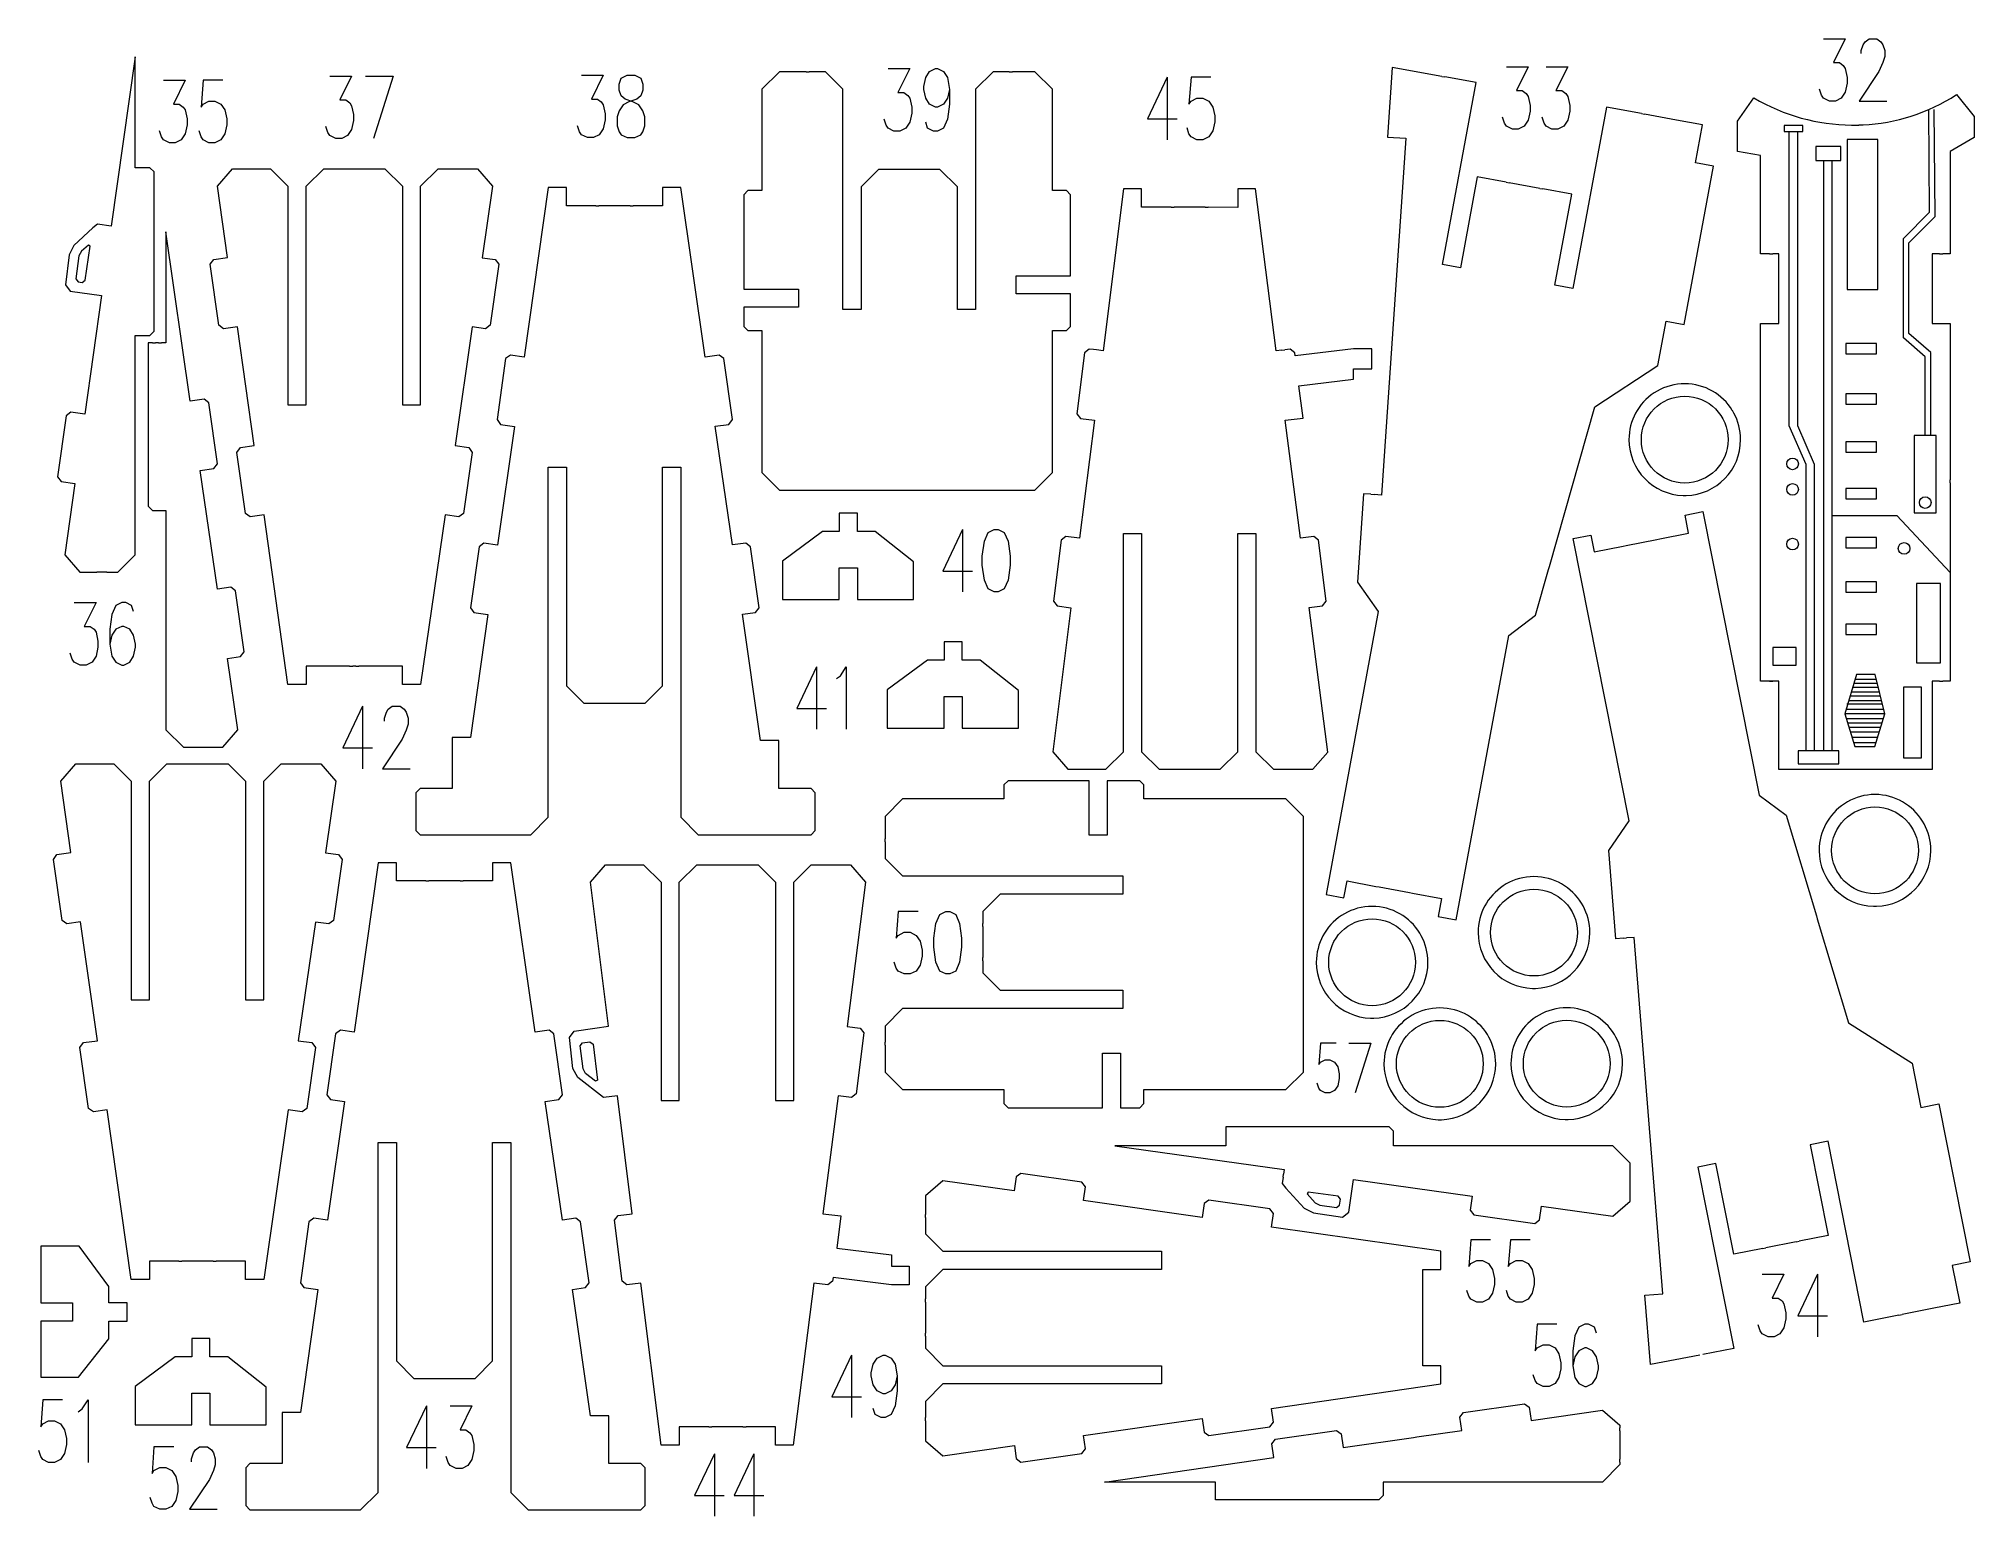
# Model space of a CAD drawing. Header units: millimetres. Extents: x -174 to 177, y -134 to 134.
import ezdxf

# ---------------------------------------------------------------- set-up
doc = ezdxf.new("R2010")
doc.units = ezdxf.units.MM
doc.header["$MEASUREMENT"] = 0
doc.layers.add('Layer 1', color=7, linetype='Continuous')

msp = doc.modelspace()

# ---------------------------------------------------------------- linework, layer by layer
at = {"layer": 'Layer 1', "color": 1, "lineweight": 9}
for points in [[(142.8196, 117.1235), (146.193, 117.1235), (146.193, 118.2479), (142.8196, 118.2479), (142.8196, 117.1235)], [(148.5743, 111.8981), (153.0721, 111.8981), (153.0721, 114.4115), (148.5743, 114.4115), (148.5743, 111.8981)], [(154.2629, 88.4488), (159.8191, 88.4488), (159.8191, 115.7008), (154.2629, 115.7008), (154.2629, 88.4488)], [(153.9982, 76.8071), (159.5544, 76.8071), (159.5544, 78.6591), (153.9982, 78.6591), (153.9982, 76.8071)], [(153.9982, 67.679), (159.5544, 67.679), (159.5544, 69.531), (153.9982, 69.531), (153.9982, 67.679)], [(153.9982, 58.9478), (159.5544, 58.9478), (159.5544, 60.7998), (153.9982, 60.7998), (153.9982, 58.9478)], [(166.4338, 47.9674), (170.4024, 47.9674), (170.4024, 61.9902), (166.4338, 61.9902), (166.4338, 47.9674)], [(153.9982, 50.4811), (159.5544, 50.4811), (159.5544, 52.3331), (153.9982, 52.3331), (153.9982, 50.4811)], [(153.9982, 41.6175), (159.5544, 41.6175), (159.5544, 43.4695), (153.9982, 43.4695), (153.9982, 41.6175)], [(153.9982, 33.5478), (159.5544, 33.5478), (159.5544, 35.3998), (153.9982, 35.3998), (153.9982, 33.5478)], [(166.8306, 20.7154), (171.1962, 20.7154), (171.1962, 35.1352), (166.8306, 35.1352), (166.8306, 20.7154)], [(153.9982, 25.8749), (159.5544, 25.8749), (159.5544, 27.7269), (153.9982, 27.7269), (153.9982, 25.8749)], [(140.7691, 20.3185), (145.0025, 20.3185), (145.0025, 23.4935), (140.7691, 23.4935), (140.7691, 20.3185)], [(164.4495, 3.5175), (167.7567, 3.5175), (167.7567, 16.3497), (164.4495, 16.3497), (164.4495, 3.5175)], [(145.3332, 2.4266), (152.7414, 2.4266), (152.7414, 4.7416), (145.3332, 4.7416), (145.3332, 2.4266)]]:
    msp.add_lwpolyline(points, close=True, dxfattribs=at)
at = {"layer": 'Layer 1', "color": 5, "lineweight": 9}
for centre in [(144.3409, 56.8308), (144.3409, 52.2006), (168.4075, 49.809), (144.3409, 42.2787), (164.5816, 41.4852)]:
    msp.add_ellipse(centre, major_axis=(0, 1.0583), ratio=1, dxfattribs=at)
at = {"layer": 'Layer 1', "color": 1, "lineweight": 9}
for points, knots in [([(149.9534, 133.9618), (149.9534, 133.9618), (153.9072, 133.9618), (153.9072, 133.9618), (153.9072, 133.9618), (153.9072, 133.9618), (151.7525, 129.6403), (151.7525, 129.6403), (151.7525, 129.6403), (151.7525, 129.6403), (152.8298, 129.6403), (152.8298, 129.6403), (152.8298, 129.6403), (152.8298, 129.6403), (153.5516, 129.1062), (153.5516, 129.1062), (153.5516, 129.1062), (153.5516, 129.1062), (153.9072, 128.5721), (153.9072, 128.5721), (153.9072, 128.5721), (153.9072, 128.5721), (154.2627, 126.9536), (154.2627, 126.9536), (154.2627, 126.9536), (154.2627, 126.9536), (154.2627, 125.8692), (154.2627, 125.8692), (154.2627, 125.8692), (154.2627, 125.8692), (153.9072, 124.2506), (153.9072, 124.2506), (153.9072, 124.2506), (153.9072, 124.2506), (153.1854, 123.1662), (153.1854, 123.1662), (153.1854, 123.1662), (153.1854, 123.1662), (152.108, 122.6321), (152.108, 122.6321), (152.108, 122.6321), (152.108, 122.6321), (151.0307, 122.6321), (151.0307, 122.6321), (151.0307, 122.6321), (151.0307, 122.6321), (149.9534, 123.1662), (149.9534, 123.1662), (149.9534, 123.1662), (149.9534, 123.1662), (149.5979, 123.7164), (149.5979, 123.7164), (149.5979, 123.7164), (149.5979, 123.7164), (149.2424, 124.7847), (149.2424, 124.7847)], [0, 0, 0, 0, 0.06666667, 0.06666667, 0.06666667, 0.06666667, 0.13333333, 0.13333333, 0.13333333, 0.13333333, 0.2, 0.2, 0.2, 0.2, 0.26666667, 0.26666667, 0.26666667, 0.26666667, 0.33333333, 0.33333333, 0.33333333, 0.33333333, 0.4, 0.4, 0.4, 0.4, 0.46666667, 0.46666667, 0.46666667, 0.46666667, 0.53333333, 0.53333333, 0.53333333, 0.53333333, 0.6, 0.6, 0.6, 0.6, 0.66666667, 0.66666667, 0.66666667, 0.66666667, 0.73333333, 0.73333333, 0.73333333, 0.73333333, 0.8, 0.8, 0.8, 0.8, 0.86666667, 0.86666667, 0.86666667, 0.86666667, 1, 1, 1, 1]), ([(156.7836, 131.2589), (156.7836, 131.2589), (156.7836, 131.8091), (156.7836, 131.8091), (156.7836, 131.8091), (156.7836, 131.8091), (157.1391, 132.8774), (157.1391, 132.8774), (157.1391, 132.8774), (157.1391, 132.8774), (157.4947, 133.4277), (157.4947, 133.4277), (157.4947, 133.4277), (157.4947, 133.4277), (158.2165, 133.9618), (158.2165, 133.9618), (158.2165, 133.9618), (158.2165, 133.9618), (159.6493, 133.9618), (159.6493, 133.9618), (159.6493, 133.9618), (159.6493, 133.9618), (160.3711, 133.4277), (160.3711, 133.4277), (160.3711, 133.4277), (160.3711, 133.4277), (160.7266, 132.8774), (160.7266, 132.8774), (160.7266, 132.8774), (160.7266, 132.8774), (161.0929, 131.8091), (161.0929, 131.8091), (161.0929, 131.8091), (161.0929, 131.8091), (161.0929, 130.7248), (161.0929, 130.7248), (161.0929, 130.7248), (161.0929, 130.7248), (160.7266, 129.6403), (160.7266, 129.6403), (160.7266, 129.6403), (160.7266, 129.6403), (160.0156, 128.0218), (160.0156, 128.0218), (160.0156, 128.0218), (160.0156, 128.0218), (156.4173, 122.6321), (156.4173, 122.6321), (156.4173, 122.6321), (156.4173, 122.6321), (161.4484, 122.6321), (161.4484, 122.6321)], [0, 0, 0, 0, 0.07142857, 0.07142857, 0.07142857, 0.07142857, 0.14285714, 0.14285714, 0.14285714, 0.14285714, 0.21428571, 0.21428571, 0.21428571, 0.21428571, 0.28571429, 0.28571429, 0.28571429, 0.28571429, 0.35714286, 0.35714286, 0.35714286, 0.35714286, 0.42857143, 0.42857143, 0.42857143, 0.42857143, 0.5, 0.5, 0.5, 0.5, 0.57142857, 0.57142857, 0.57142857, 0.57142857, 0.64285714, 0.64285714, 0.64285714, 0.64285714, 0.71428571, 0.71428571, 0.71428571, 0.71428571, 0.78571429, 0.78571429, 0.78571429, 0.78571429, 0.85714286, 0.85714286, 0.85714286, 0.85714286, 1, 1, 1, 1]), ([(-121.1137, 127.195), (-121.1137, 127.195), (-117.1599, 127.195), (-117.1599, 127.195), (-117.1599, 127.195), (-117.1599, 127.195), (-119.3146, 122.8735), (-119.3146, 122.8735), (-119.3146, 122.8735), (-119.3146, 122.8735), (-118.2373, 122.8735), (-118.2373, 122.8735), (-118.2373, 122.8735), (-118.2373, 122.8735), (-117.5155, 122.3393), (-117.5155, 122.3393), (-117.5155, 122.3393), (-117.5155, 122.3393), (-117.1599, 121.8052), (-117.1599, 121.8052), (-117.1599, 121.8052), (-117.1599, 121.8052), (-116.8044, 120.1867), (-116.8044, 120.1867), (-116.8044, 120.1867), (-116.8044, 120.1867), (-116.8044, 119.1023), (-116.8044, 119.1023), (-116.8044, 119.1023), (-116.8044, 119.1023), (-117.1599, 117.4837), (-117.1599, 117.4837), (-117.1599, 117.4837), (-117.1599, 117.4837), (-117.8817, 116.3993), (-117.8817, 116.3993), (-117.8817, 116.3993), (-117.8817, 116.3993), (-118.9591, 115.8651), (-118.9591, 115.8651), (-118.9591, 115.8651), (-118.9591, 115.8651), (-120.0364, 115.8651), (-120.0364, 115.8651), (-120.0364, 115.8651), (-120.0364, 115.8651), (-121.1137, 116.3993), (-121.1137, 116.3993), (-121.1137, 116.3993), (-121.1137, 116.3993), (-121.4692, 116.9496), (-121.4692, 116.9496), (-121.4692, 116.9496), (-121.4692, 116.9496), (-121.8247, 118.0178), (-121.8247, 118.0178)], [0, 0, 0, 0, 0.06666667, 0.06666667, 0.06666667, 0.06666667, 0.13333333, 0.13333333, 0.13333333, 0.13333333, 0.2, 0.2, 0.2, 0.2, 0.26666667, 0.26666667, 0.26666667, 0.26666667, 0.33333333, 0.33333333, 0.33333333, 0.33333333, 0.4, 0.4, 0.4, 0.4, 0.46666667, 0.46666667, 0.46666667, 0.46666667, 0.53333333, 0.53333333, 0.53333333, 0.53333333, 0.6, 0.6, 0.6, 0.6, 0.66666667, 0.66666667, 0.66666667, 0.66666667, 0.73333333, 0.73333333, 0.73333333, 0.73333333, 0.8, 0.8, 0.8, 0.8, 0.86666667, 0.86666667, 0.86666667, 0.86666667, 1, 1, 1, 1]), ([(-114.6498, 127.195), (-114.6498, 127.195), (-109.6187, 127.195), (-109.6187, 127.195), (-109.6187, 127.195), (-109.6187, 127.195), (-113.2062, 115.8651), (-113.2062, 115.8651)], [0, 0, 0, 0, 0.33333333, 0.33333333, 0.33333333, 0.33333333, 1, 1, 1, 1]), ([(-75.4442, 127.3436), (-75.4442, 127.3436), (-71.4904, 127.3436), (-71.4904, 127.3436), (-71.4904, 127.3436), (-71.4904, 127.3436), (-73.6451, 123.0221), (-73.6451, 123.0221), (-73.6451, 123.0221), (-73.6451, 123.0221), (-72.5678, 123.0221), (-72.5678, 123.0221), (-72.5678, 123.0221), (-72.5678, 123.0221), (-71.846, 122.488), (-71.846, 122.488), (-71.846, 122.488), (-71.846, 122.488), (-71.4904, 121.9539), (-71.4904, 121.9539), (-71.4904, 121.9539), (-71.4904, 121.9539), (-71.1349, 120.3354), (-71.1349, 120.3354), (-71.1349, 120.3354), (-71.1349, 120.3354), (-71.1349, 119.2509), (-71.1349, 119.2509), (-71.1349, 119.2509), (-71.1349, 119.2509), (-71.4904, 117.6324), (-71.4904, 117.6324), (-71.4904, 117.6324), (-71.4904, 117.6324), (-72.2122, 116.548), (-72.2122, 116.548), (-72.2122, 116.548), (-72.2122, 116.548), (-73.2896, 116.0138), (-73.2896, 116.0138), (-73.2896, 116.0138), (-73.2896, 116.0138), (-74.3669, 116.0138), (-74.3669, 116.0138), (-74.3669, 116.0138), (-74.3669, 116.0138), (-75.4442, 116.548), (-75.4442, 116.548), (-75.4442, 116.548), (-75.4442, 116.548), (-75.7997, 117.0983), (-75.7997, 117.0983), (-75.7997, 117.0983), (-75.7997, 117.0983), (-76.1552, 118.1665), (-76.1552, 118.1665)], [0, 0, 0, 0, 0.06666667, 0.06666667, 0.06666667, 0.06666667, 0.13333333, 0.13333333, 0.13333333, 0.13333333, 0.2, 0.2, 0.2, 0.2, 0.26666667, 0.26666667, 0.26666667, 0.26666667, 0.33333333, 0.33333333, 0.33333333, 0.33333333, 0.4, 0.4, 0.4, 0.4, 0.46666667, 0.46666667, 0.46666667, 0.46666667, 0.53333333, 0.53333333, 0.53333333, 0.53333333, 0.6, 0.6, 0.6, 0.6, 0.66666667, 0.66666667, 0.66666667, 0.66666667, 0.73333333, 0.73333333, 0.73333333, 0.73333333, 0.8, 0.8, 0.8, 0.8, 0.86666667, 0.86666667, 0.86666667, 0.86666667, 1, 1, 1, 1]), ([(-67.1811, 127.3436), (-67.1811, 127.3436), (-68.2585, 126.8095), (-68.2585, 126.8095), (-68.2585, 126.8095), (-68.2585, 126.8095), (-68.614, 125.7251), (-68.614, 125.7251), (-68.614, 125.7251), (-68.614, 125.7251), (-68.614, 124.6407), (-68.614, 124.6407), (-68.614, 124.6407), (-68.614, 124.6407), (-68.2585, 123.5724), (-68.2585, 123.5724), (-68.2585, 123.5724), (-68.2585, 123.5724), (-67.5367, 123.0221), (-67.5367, 123.0221), (-67.5367, 123.0221), (-67.5367, 123.0221), (-66.1038, 122.488), (-66.1038, 122.488), (-66.1038, 122.488), (-66.1038, 122.488), (-65.0265, 121.9539), (-65.0265, 121.9539), (-65.0265, 121.9539), (-65.0265, 121.9539), (-64.3047, 120.8694), (-64.3047, 120.8694), (-64.3047, 120.8694), (-64.3047, 120.8694), (-63.9492, 119.785), (-63.9492, 119.785), (-63.9492, 119.785), (-63.9492, 119.785), (-63.9492, 118.1665), (-63.9492, 118.1665), (-63.9492, 118.1665), (-63.9492, 118.1665), (-64.3047, 117.0983), (-64.3047, 117.0983), (-64.3047, 117.0983), (-64.3047, 117.0983), (-64.671, 116.548), (-64.671, 116.548), (-64.671, 116.548), (-64.671, 116.548), (-65.7483, 116.0138), (-65.7483, 116.0138), (-65.7483, 116.0138), (-65.7483, 116.0138), (-67.1811, 116.0138), (-67.1811, 116.0138), (-67.1811, 116.0138), (-67.1811, 116.0138), (-68.2585, 116.548), (-68.2585, 116.548), (-68.2585, 116.548), (-68.2585, 116.548), (-68.614, 117.0983), (-68.614, 117.0983), (-68.614, 117.0983), (-68.614, 117.0983), (-68.9803, 118.1665), (-68.9803, 118.1665), (-68.9803, 118.1665), (-68.9803, 118.1665), (-68.9803, 119.785), (-68.9803, 119.785), (-68.9803, 119.785), (-68.9803, 119.785), (-68.614, 120.8694), (-68.614, 120.8694), (-68.614, 120.8694), (-68.614, 120.8694), (-67.9029, 121.9539), (-67.9029, 121.9539), (-67.9029, 121.9539), (-67.9029, 121.9539), (-66.8256, 122.488), (-66.8256, 122.488), (-66.8256, 122.488), (-66.8256, 122.488), (-65.382, 123.0221), (-65.382, 123.0221), (-65.382, 123.0221), (-65.382, 123.0221), (-64.671, 123.5724), (-64.671, 123.5724), (-64.671, 123.5724), (-64.671, 123.5724), (-64.3047, 124.6407), (-64.3047, 124.6407), (-64.3047, 124.6407), (-64.3047, 124.6407), (-64.3047, 125.7251), (-64.3047, 125.7251), (-64.3047, 125.7251), (-64.3047, 125.7251), (-64.671, 126.8095), (-64.671, 126.8095), (-64.671, 126.8095), (-64.671, 126.8095), (-65.7483, 127.3436), (-65.7483, 127.3436), (-65.7483, 127.3436), (-65.7483, 127.3436), (-67.1811, 127.3436), (-67.1811, 127.3436)], [0, 0, 0, 0, 0.03448276, 0.03448276, 0.03448276, 0.03448276, 0.06896552, 0.06896552, 0.06896552, 0.06896552, 0.10344828, 0.10344828, 0.10344828, 0.10344828, 0.13793103, 0.13793103, 0.13793103, 0.13793103, 0.17241379, 0.17241379, 0.17241379, 0.17241379, 0.20689655, 0.20689655, 0.20689655, 0.20689655, 0.24137931, 0.24137931, 0.24137931, 0.24137931, 0.27586207, 0.27586207, 0.27586207, 0.27586207, 0.31034483, 0.31034483, 0.31034483, 0.31034483, 0.34482759, 0.34482759, 0.34482759, 0.34482759, 0.37931034, 0.37931034, 0.37931034, 0.37931034, 0.4137931, 0.4137931, 0.4137931, 0.4137931, 0.44827586, 0.44827586, 0.44827586, 0.44827586, 0.48275862, 0.48275862, 0.48275862, 0.48275862, 0.51724138, 0.51724138, 0.51724138, 0.51724138, 0.55172414, 0.55172414, 0.55172414, 0.55172414, 0.5862069, 0.5862069, 0.5862069, 0.5862069, 0.62068966, 0.62068966, 0.62068966, 0.62068966, 0.65517241, 0.65517241, 0.65517241, 0.65517241, 0.68965517, 0.68965517, 0.68965517, 0.68965517, 0.72413793, 0.72413793, 0.72413793, 0.72413793, 0.75862069, 0.75862069, 0.75862069, 0.75862069, 0.79310345, 0.79310345, 0.79310345, 0.79310345, 0.82758621, 0.82758621, 0.82758621, 0.82758621, 0.86206897, 0.86206897, 0.86206897, 0.86206897, 0.89655172, 0.89655172, 0.89655172, 0.89655172, 0.93103448, 0.93103448, 0.93103448, 0.93103448, 1, 1, 1, 1]), ([(-19.8087, 128.5431), (-19.8087, 128.5431), (-15.8549, 128.5431), (-15.8549, 128.5431), (-15.8549, 128.5431), (-15.8549, 128.5431), (-18.0096, 124.2216), (-18.0096, 124.2216), (-18.0096, 124.2216), (-18.0096, 124.2216), (-16.9323, 124.2216), (-16.9323, 124.2216), (-16.9323, 124.2216), (-16.9323, 124.2216), (-16.2105, 123.6875), (-16.2105, 123.6875), (-16.2105, 123.6875), (-16.2105, 123.6875), (-15.8549, 123.1533), (-15.8549, 123.1533), (-15.8549, 123.1533), (-15.8549, 123.1533), (-15.4994, 121.5348), (-15.4994, 121.5348), (-15.4994, 121.5348), (-15.4994, 121.5348), (-15.4994, 120.4504), (-15.4994, 120.4504), (-15.4994, 120.4504), (-15.4994, 120.4504), (-15.8549, 118.8319), (-15.8549, 118.8319), (-15.8549, 118.8319), (-15.8549, 118.8319), (-16.5767, 117.7474), (-16.5767, 117.7474), (-16.5767, 117.7474), (-16.5767, 117.7474), (-17.6541, 117.2133), (-17.6541, 117.2133), (-17.6541, 117.2133), (-17.6541, 117.2133), (-18.7314, 117.2133), (-18.7314, 117.2133), (-18.7314, 117.2133), (-18.7314, 117.2133), (-19.8087, 117.7474), (-19.8087, 117.7474), (-19.8087, 117.7474), (-19.8087, 117.7474), (-20.1642, 118.2977), (-20.1642, 118.2977), (-20.1642, 118.2977), (-20.1642, 118.2977), (-20.5197, 119.3659), (-20.5197, 119.3659)], [0, 0, 0, 0, 0.06666667, 0.06666667, 0.06666667, 0.06666667, 0.13333333, 0.13333333, 0.13333333, 0.13333333, 0.2, 0.2, 0.2, 0.2, 0.26666667, 0.26666667, 0.26666667, 0.26666667, 0.33333333, 0.33333333, 0.33333333, 0.33333333, 0.4, 0.4, 0.4, 0.4, 0.46666667, 0.46666667, 0.46666667, 0.46666667, 0.53333333, 0.53333333, 0.53333333, 0.53333333, 0.6, 0.6, 0.6, 0.6, 0.66666667, 0.66666667, 0.66666667, 0.66666667, 0.73333333, 0.73333333, 0.73333333, 0.73333333, 0.8, 0.8, 0.8, 0.8, 0.86666667, 0.86666667, 0.86666667, 0.86666667, 1, 1, 1, 1]), ([(-8.6692, 124.7718), (-8.6692, 124.7718), (-9.0355, 123.1533), (-9.0355, 123.1533), (-9.0355, 123.1533), (-9.0355, 123.1533), (-9.7465, 122.0689), (-9.7465, 122.0689), (-9.7465, 122.0689), (-9.7465, 122.0689), (-10.8238, 121.5348), (-10.8238, 121.5348), (-10.8238, 121.5348), (-10.8238, 121.5348), (-11.1901, 121.5348), (-11.1901, 121.5348), (-11.1901, 121.5348), (-11.1901, 121.5348), (-12.2674, 122.0689), (-12.2674, 122.0689), (-12.2674, 122.0689), (-12.2674, 122.0689), (-12.9785, 123.1533), (-12.9785, 123.1533), (-12.9785, 123.1533), (-12.9785, 123.1533), (-13.3448, 124.7718), (-13.3448, 124.7718), (-13.3448, 124.7718), (-13.3448, 124.7718), (-13.3448, 125.306), (-13.3448, 125.306), (-13.3448, 125.306), (-13.3448, 125.306), (-12.9785, 126.9245), (-12.9785, 126.9245), (-12.9785, 126.9245), (-12.9785, 126.9245), (-12.2674, 128.009), (-12.2674, 128.009), (-12.2674, 128.009), (-12.2674, 128.009), (-11.1901, 128.5431), (-11.1901, 128.5431), (-11.1901, 128.5431), (-11.1901, 128.5431), (-10.8238, 128.5431), (-10.8238, 128.5431), (-10.8238, 128.5431), (-10.8238, 128.5431), (-9.7465, 128.009), (-9.7465, 128.009), (-9.7465, 128.009), (-9.7465, 128.009), (-9.0355, 126.9245), (-9.0355, 126.9245), (-9.0355, 126.9245), (-9.0355, 126.9245), (-8.6692, 124.7718), (-8.6692, 124.7718), (-8.6692, 124.7718), (-8.6692, 124.7718), (-8.6692, 122.0689), (-8.6692, 122.0689), (-8.6692, 122.0689), (-8.6692, 122.0689), (-9.0355, 119.3659), (-9.0355, 119.3659), (-9.0355, 119.3659), (-9.0355, 119.3659), (-9.7465, 117.7474), (-9.7465, 117.7474), (-9.7465, 117.7474), (-9.7465, 117.7474), (-10.8238, 117.2133), (-10.8238, 117.2133), (-10.8238, 117.2133), (-10.8238, 117.2133), (-11.5456, 117.2133), (-11.5456, 117.2133), (-11.5456, 117.2133), (-11.5456, 117.2133), (-12.623, 117.7474), (-12.623, 117.7474), (-12.623, 117.7474), (-12.623, 117.7474), (-12.9785, 118.8319), (-12.9785, 118.8319)], [0, 0, 0, 0, 0.04347826, 0.04347826, 0.04347826, 0.04347826, 0.08695652, 0.08695652, 0.08695652, 0.08695652, 0.13043478, 0.13043478, 0.13043478, 0.13043478, 0.17391304, 0.17391304, 0.17391304, 0.17391304, 0.2173913, 0.2173913, 0.2173913, 0.2173913, 0.26086957, 0.26086957, 0.26086957, 0.26086957, 0.30434783, 0.30434783, 0.30434783, 0.30434783, 0.34782609, 0.34782609, 0.34782609, 0.34782609, 0.39130435, 0.39130435, 0.39130435, 0.39130435, 0.43478261, 0.43478261, 0.43478261, 0.43478261, 0.47826087, 0.47826087, 0.47826087, 0.47826087, 0.52173913, 0.52173913, 0.52173913, 0.52173913, 0.56521739, 0.56521739, 0.56521739, 0.56521739, 0.60869565, 0.60869565, 0.60869565, 0.60869565, 0.65217391, 0.65217391, 0.65217391, 0.65217391, 0.69565217, 0.69565217, 0.69565217, 0.69565217, 0.73913043, 0.73913043, 0.73913043, 0.73913043, 0.7826087, 0.7826087, 0.7826087, 0.7826087, 0.82608696, 0.82608696, 0.82608696, 0.82608696, 0.86956522, 0.86956522, 0.86956522, 0.86956522, 0.91304348, 0.91304348, 0.91304348, 0.91304348, 1, 1, 1, 1]), ([(30.8616, 126.9644), (30.8616, 126.9644), (27.2633, 119.4058), (27.2633, 119.4058), (27.2633, 119.4058), (27.2633, 119.4058), (32.6499, 119.4058), (32.6499, 119.4058)], [0, 0, 0, 0, 0.33333333, 0.33333333, 0.33333333, 0.33333333, 1, 1, 1, 1]), ([(38.7584, 126.9644), (38.7584, 126.9644), (35.1709, 126.9644), (35.1709, 126.9644), (35.1709, 126.9644), (35.1709, 126.9644), (34.8046, 122.1088), (34.8046, 122.1088), (34.8046, 122.1088), (34.8046, 122.1088), (35.1709, 122.6429), (35.1709, 122.6429), (35.1709, 122.6429), (35.1709, 122.6429), (36.2482, 123.1932), (36.2482, 123.1932), (36.2482, 123.1932), (36.2482, 123.1932), (37.3256, 123.1932), (37.3256, 123.1932), (37.3256, 123.1932), (37.3256, 123.1932), (38.4028, 122.6429), (38.4028, 122.6429), (38.4028, 122.6429), (38.4028, 122.6429), (39.1139, 121.5746), (39.1139, 121.5746), (39.1139, 121.5746), (39.1139, 121.5746), (39.4802, 119.9561), (39.4802, 119.9561), (39.4802, 119.9561), (39.4802, 119.9561), (39.4802, 118.8717), (39.4802, 118.8717), (39.4802, 118.8717), (39.4802, 118.8717), (39.1139, 117.2531), (39.1139, 117.2531), (39.1139, 117.2531), (39.1139, 117.2531), (38.4028, 116.1687), (38.4028, 116.1687), (38.4028, 116.1687), (38.4028, 116.1687), (37.3256, 115.6346), (37.3256, 115.6346), (37.3256, 115.6346), (37.3256, 115.6346), (36.2482, 115.6346), (36.2482, 115.6346), (36.2482, 115.6346), (36.2482, 115.6346), (35.1709, 116.1687), (35.1709, 116.1687), (35.1709, 116.1687), (35.1709, 116.1687), (34.8046, 116.719), (34.8046, 116.719), (34.8046, 116.719), (34.8046, 116.719), (34.4491, 117.7873), (34.4491, 117.7873)], [0, 0, 0, 0, 0.05882353, 0.05882353, 0.05882353, 0.05882353, 0.11764706, 0.11764706, 0.11764706, 0.11764706, 0.17647059, 0.17647059, 0.17647059, 0.17647059, 0.23529412, 0.23529412, 0.23529412, 0.23529412, 0.29411765, 0.29411765, 0.29411765, 0.29411765, 0.35294118, 0.35294118, 0.35294118, 0.35294118, 0.41176471, 0.41176471, 0.41176471, 0.41176471, 0.47058824, 0.47058824, 0.47058824, 0.47058824, 0.52941176, 0.52941176, 0.52941176, 0.52941176, 0.58823529, 0.58823529, 0.58823529, 0.58823529, 0.64705882, 0.64705882, 0.64705882, 0.64705882, 0.70588235, 0.70588235, 0.70588235, 0.70588235, 0.76470588, 0.76470588, 0.76470588, 0.76470588, 0.82352941, 0.82352941, 0.82352941, 0.82352941, 0.88235294, 0.88235294, 0.88235294, 0.88235294, 1, 1, 1, 1]), ([(92.413, 128.883), (92.413, 128.883), (96.3668, 128.883), (96.3668, 128.883), (96.3668, 128.883), (96.3668, 128.883), (94.2121, 124.5615), (94.2121, 124.5615), (94.2121, 124.5615), (94.2121, 124.5615), (95.2894, 124.5615), (95.2894, 124.5615), (95.2894, 124.5615), (95.2894, 124.5615), (96.0112, 124.0274), (96.0112, 124.0274), (96.0112, 124.0274), (96.0112, 124.0274), (96.3668, 123.4933), (96.3668, 123.4933), (96.3668, 123.4933), (96.3668, 123.4933), (96.7223, 121.8747), (96.7223, 121.8747), (96.7223, 121.8747), (96.7223, 121.8747), (96.7223, 120.7903), (96.7223, 120.7903), (96.7223, 120.7903), (96.7223, 120.7903), (96.3668, 119.1718), (96.3668, 119.1718), (96.3668, 119.1718), (96.3668, 119.1718), (95.645, 118.0874), (95.645, 118.0874), (95.645, 118.0874), (95.645, 118.0874), (94.5676, 117.5532), (94.5676, 117.5532), (94.5676, 117.5532), (94.5676, 117.5532), (93.4903, 117.5532), (93.4903, 117.5532), (93.4903, 117.5532), (93.4903, 117.5532), (92.413, 118.0874), (92.413, 118.0874), (92.413, 118.0874), (92.413, 118.0874), (92.0575, 118.6377), (92.0575, 118.6377), (92.0575, 118.6377), (92.0575, 118.6377), (91.702, 119.7059), (91.702, 119.7059)], [0, 0, 0, 0, 0.06666667, 0.06666667, 0.06666667, 0.06666667, 0.13333333, 0.13333333, 0.13333333, 0.13333333, 0.2, 0.2, 0.2, 0.2, 0.26666667, 0.26666667, 0.26666667, 0.26666667, 0.33333333, 0.33333333, 0.33333333, 0.33333333, 0.4, 0.4, 0.4, 0.4, 0.46666667, 0.46666667, 0.46666667, 0.46666667, 0.53333333, 0.53333333, 0.53333333, 0.53333333, 0.6, 0.6, 0.6, 0.6, 0.66666667, 0.66666667, 0.66666667, 0.66666667, 0.73333333, 0.73333333, 0.73333333, 0.73333333, 0.8, 0.8, 0.8, 0.8, 0.86666667, 0.86666667, 0.86666667, 0.86666667, 1, 1, 1, 1]), ([(99.5987, 128.883), (99.5987, 128.883), (103.5525, 128.883), (103.5525, 128.883), (103.5525, 128.883), (103.5525, 128.883), (101.3979, 124.5615), (101.3979, 124.5615), (101.3979, 124.5615), (101.3979, 124.5615), (102.4752, 124.5615), (102.4752, 124.5615), (102.4752, 124.5615), (102.4752, 124.5615), (103.1862, 124.0274), (103.1862, 124.0274), (103.1862, 124.0274), (103.1862, 124.0274), (103.5525, 123.4933), (103.5525, 123.4933), (103.5525, 123.4933), (103.5525, 123.4933), (103.908, 121.8747), (103.908, 121.8747), (103.908, 121.8747), (103.908, 121.8747), (103.908, 120.7903), (103.908, 120.7903), (103.908, 120.7903), (103.908, 120.7903), (103.5525, 119.1718), (103.5525, 119.1718), (103.5525, 119.1718), (103.5525, 119.1718), (102.8307, 118.0874), (102.8307, 118.0874), (102.8307, 118.0874), (102.8307, 118.0874), (101.7534, 117.5532), (101.7534, 117.5532), (101.7534, 117.5532), (101.7534, 117.5532), (100.6761, 117.5532), (100.6761, 117.5532), (100.6761, 117.5532), (100.6761, 117.5532), (99.5987, 118.0874), (99.5987, 118.0874), (99.5987, 118.0874), (99.5987, 118.0874), (99.2432, 118.6377), (99.2432, 118.6377), (99.2432, 118.6377), (99.2432, 118.6377), (98.8769, 119.7059), (98.8769, 119.7059)], [0, 0, 0, 0, 0.06666667, 0.06666667, 0.06666667, 0.06666667, 0.13333333, 0.13333333, 0.13333333, 0.13333333, 0.2, 0.2, 0.2, 0.2, 0.26666667, 0.26666667, 0.26666667, 0.26666667, 0.33333333, 0.33333333, 0.33333333, 0.33333333, 0.4, 0.4, 0.4, 0.4, 0.46666667, 0.46666667, 0.46666667, 0.46666667, 0.53333333, 0.53333333, 0.53333333, 0.53333333, 0.6, 0.6, 0.6, 0.6, 0.66666667, 0.66666667, 0.66666667, 0.66666667, 0.73333333, 0.73333333, 0.73333333, 0.73333333, 0.8, 0.8, 0.8, 0.8, 0.86666667, 0.86666667, 0.86666667, 0.86666667, 1, 1, 1, 1]), ([(-151.3099, 126.4259), (-151.3099, 126.4259), (-147.3561, 126.4259), (-147.3561, 126.4259), (-147.3561, 126.4259), (-147.3561, 126.4259), (-149.5108, 122.1044), (-149.5108, 122.1044), (-149.5108, 122.1044), (-149.5108, 122.1044), (-148.4335, 122.1044), (-148.4335, 122.1044), (-148.4335, 122.1044), (-148.4335, 122.1044), (-147.7117, 121.5703), (-147.7117, 121.5703), (-147.7117, 121.5703), (-147.7117, 121.5703), (-147.3561, 121.0362), (-147.3561, 121.0362), (-147.3561, 121.0362), (-147.3561, 121.0362), (-147.0006, 119.4177), (-147.0006, 119.4177), (-147.0006, 119.4177), (-147.0006, 119.4177), (-147.0006, 118.3332), (-147.0006, 118.3332), (-147.0006, 118.3332), (-147.0006, 118.3332), (-147.3561, 116.7147), (-147.3561, 116.7147), (-147.3561, 116.7147), (-147.3561, 116.7147), (-148.0779, 115.6302), (-148.0779, 115.6302), (-148.0779, 115.6302), (-148.0779, 115.6302), (-149.1553, 115.0962), (-149.1553, 115.0962), (-149.1553, 115.0962), (-149.1553, 115.0962), (-150.2326, 115.0962), (-150.2326, 115.0962), (-150.2326, 115.0962), (-150.2326, 115.0962), (-151.3099, 115.6302), (-151.3099, 115.6302), (-151.3099, 115.6302), (-151.3099, 115.6302), (-151.6654, 116.1806), (-151.6654, 116.1806), (-151.6654, 116.1806), (-151.6654, 116.1806), (-152.0209, 117.2488), (-152.0209, 117.2488)], [0, 0, 0, 0, 0.06666667, 0.06666667, 0.06666667, 0.06666667, 0.13333333, 0.13333333, 0.13333333, 0.13333333, 0.2, 0.2, 0.2, 0.2, 0.26666667, 0.26666667, 0.26666667, 0.26666667, 0.33333333, 0.33333333, 0.33333333, 0.33333333, 0.4, 0.4, 0.4, 0.4, 0.46666667, 0.46666667, 0.46666667, 0.46666667, 0.53333333, 0.53333333, 0.53333333, 0.53333333, 0.6, 0.6, 0.6, 0.6, 0.66666667, 0.66666667, 0.66666667, 0.66666667, 0.73333333, 0.73333333, 0.73333333, 0.73333333, 0.8, 0.8, 0.8, 0.8, 0.86666667, 0.86666667, 0.86666667, 0.86666667, 1, 1, 1, 1]), ([(-140.5367, 126.4259), (-140.5367, 126.4259), (-144.1242, 126.4259), (-144.1242, 126.4259), (-144.1242, 126.4259), (-144.1242, 126.4259), (-144.4797, 121.5703), (-144.4797, 121.5703), (-144.4797, 121.5703), (-144.4797, 121.5703), (-144.1242, 122.1044), (-144.1242, 122.1044), (-144.1242, 122.1044), (-144.1242, 122.1044), (-143.0468, 122.6547), (-143.0468, 122.6547), (-143.0468, 122.6547), (-143.0468, 122.6547), (-141.9695, 122.6547), (-141.9695, 122.6547), (-141.9695, 122.6547), (-141.9695, 122.6547), (-140.8922, 122.1044), (-140.8922, 122.1044), (-140.8922, 122.1044), (-140.8922, 122.1044), (-140.1704, 121.0362), (-140.1704, 121.0362), (-140.1704, 121.0362), (-140.1704, 121.0362), (-139.8149, 119.4177), (-139.8149, 119.4177), (-139.8149, 119.4177), (-139.8149, 119.4177), (-139.8149, 118.3332), (-139.8149, 118.3332), (-139.8149, 118.3332), (-139.8149, 118.3332), (-140.1704, 116.7147), (-140.1704, 116.7147), (-140.1704, 116.7147), (-140.1704, 116.7147), (-140.8922, 115.6302), (-140.8922, 115.6302), (-140.8922, 115.6302), (-140.8922, 115.6302), (-141.9695, 115.0962), (-141.9695, 115.0962), (-141.9695, 115.0962), (-141.9695, 115.0962), (-143.0468, 115.0962), (-143.0468, 115.0962), (-143.0468, 115.0962), (-143.0468, 115.0962), (-144.1242, 115.6302), (-144.1242, 115.6302), (-144.1242, 115.6302), (-144.1242, 115.6302), (-144.4797, 116.1806), (-144.4797, 116.1806), (-144.4797, 116.1806), (-144.4797, 116.1806), (-144.846, 117.2488), (-144.846, 117.2488)], [0, 0, 0, 0, 0.05882353, 0.05882353, 0.05882353, 0.05882353, 0.11764706, 0.11764706, 0.11764706, 0.11764706, 0.17647059, 0.17647059, 0.17647059, 0.17647059, 0.23529412, 0.23529412, 0.23529412, 0.23529412, 0.29411765, 0.29411765, 0.29411765, 0.29411765, 0.35294118, 0.35294118, 0.35294118, 0.35294118, 0.41176471, 0.41176471, 0.41176471, 0.41176471, 0.47058824, 0.47058824, 0.47058824, 0.47058824, 0.52941176, 0.52941176, 0.52941176, 0.52941176, 0.58823529, 0.58823529, 0.58823529, 0.58823529, 0.64705882, 0.64705882, 0.64705882, 0.64705882, 0.70588235, 0.70588235, 0.70588235, 0.70588235, 0.76470588, 0.76470588, 0.76470588, 0.76470588, 0.82352941, 0.82352941, 0.82352941, 0.82352941, 0.88235294, 0.88235294, 0.88235294, 0.88235294, 1, 1, 1, 1]), ([(-6.2877, 44.9346), (-6.2877, 44.9346), (-9.8751, 37.376), (-9.8751, 37.376), (-9.8751, 37.376), (-9.8751, 37.376), (-4.4885, 37.376), (-4.4885, 37.376)], [0, 0, 0, 0, 0.33333333, 0.33333333, 0.33333333, 0.33333333, 1, 1, 1, 1]), ([(-0.5455, 44.9346), (-0.5455, 44.9346), (-1.6228, 44.4005), (-1.6228, 44.4005), (-1.6228, 44.4005), (-1.6228, 44.4005), (-2.3339, 42.782), (-2.3339, 42.782), (-2.3339, 42.782), (-2.3339, 42.782), (-2.7002, 40.079), (-2.7002, 40.079), (-2.7002, 40.079), (-2.7002, 40.079), (-2.7002, 38.4605), (-2.7002, 38.4605), (-2.7002, 38.4605), (-2.7002, 38.4605), (-2.3339, 35.7575), (-2.3339, 35.7575), (-2.3339, 35.7575), (-2.3339, 35.7575), (-1.6228, 34.139), (-1.6228, 34.139), (-1.6228, 34.139), (-1.6228, 34.139), (-0.5455, 33.6049), (-0.5455, 33.6049), (-0.5455, 33.6049), (-0.5455, 33.6049), (0.1763, 33.6049), (0.1763, 33.6049), (0.1763, 33.6049), (0.1763, 33.6049), (1.2536, 34.139), (1.2536, 34.139), (1.2536, 34.139), (1.2536, 34.139), (1.9754, 35.7575), (1.9754, 35.7575), (1.9754, 35.7575), (1.9754, 35.7575), (2.3309, 38.4605), (2.3309, 38.4605), (2.3309, 38.4605), (2.3309, 38.4605), (2.3309, 40.079), (2.3309, 40.079), (2.3309, 40.079), (2.3309, 40.079), (1.9754, 42.782), (1.9754, 42.782), (1.9754, 42.782), (1.9754, 42.782), (1.2536, 44.4005), (1.2536, 44.4005), (1.2536, 44.4005), (1.2536, 44.4005), (0.1763, 44.9346), (0.1763, 44.9346), (0.1763, 44.9346), (0.1763, 44.9346), (-0.5455, 44.9346), (-0.5455, 44.9346)], [0, 0, 0, 0, 0.05882353, 0.05882353, 0.05882353, 0.05882353, 0.11764706, 0.11764706, 0.11764706, 0.11764706, 0.17647059, 0.17647059, 0.17647059, 0.17647059, 0.23529412, 0.23529412, 0.23529412, 0.23529412, 0.29411765, 0.29411765, 0.29411765, 0.29411765, 0.35294118, 0.35294118, 0.35294118, 0.35294118, 0.41176471, 0.41176471, 0.41176471, 0.41176471, 0.47058824, 0.47058824, 0.47058824, 0.47058824, 0.52941176, 0.52941176, 0.52941176, 0.52941176, 0.58823529, 0.58823529, 0.58823529, 0.58823529, 0.64705882, 0.64705882, 0.64705882, 0.64705882, 0.70588235, 0.70588235, 0.70588235, 0.70588235, 0.76470588, 0.76470588, 0.76470588, 0.76470588, 0.82352941, 0.82352941, 0.82352941, 0.82352941, 0.88235294, 0.88235294, 0.88235294, 0.88235294, 1, 1, 1, 1]), ([(-167.4984, 31.669), (-167.4984, 31.669), (-163.5446, 31.669), (-163.5446, 31.669), (-163.5446, 31.669), (-163.5446, 31.669), (-165.6993, 27.3476), (-165.6993, 27.3476), (-165.6993, 27.3476), (-165.6993, 27.3476), (-164.622, 27.3476), (-164.622, 27.3476), (-164.622, 27.3476), (-164.622, 27.3476), (-163.9002, 26.8135), (-163.9002, 26.8135), (-163.9002, 26.8135), (-163.9002, 26.8135), (-163.5446, 26.2794), (-163.5446, 26.2794), (-163.5446, 26.2794), (-163.5446, 26.2794), (-163.1891, 24.6608), (-163.1891, 24.6608), (-163.1891, 24.6608), (-163.1891, 24.6608), (-163.1891, 23.5764), (-163.1891, 23.5764), (-163.1891, 23.5764), (-163.1891, 23.5764), (-163.5446, 21.9579), (-163.5446, 21.9579), (-163.5446, 21.9579), (-163.5446, 21.9579), (-164.2664, 20.8734), (-164.2664, 20.8734), (-164.2664, 20.8734), (-164.2664, 20.8734), (-165.3438, 20.3393), (-165.3438, 20.3393), (-165.3438, 20.3393), (-165.3438, 20.3393), (-166.4211, 20.3393), (-166.4211, 20.3393), (-166.4211, 20.3393), (-166.4211, 20.3393), (-167.4984, 20.8734), (-167.4984, 20.8734), (-167.4984, 20.8734), (-167.4984, 20.8734), (-167.8539, 21.4238), (-167.8539, 21.4238), (-167.8539, 21.4238), (-167.8539, 21.4238), (-168.2094, 22.492), (-168.2094, 22.492)], [0, 0, 0, 0, 0.06666667, 0.06666667, 0.06666667, 0.06666667, 0.13333333, 0.13333333, 0.13333333, 0.13333333, 0.2, 0.2, 0.2, 0.2, 0.26666667, 0.26666667, 0.26666667, 0.26666667, 0.33333333, 0.33333333, 0.33333333, 0.33333333, 0.4, 0.4, 0.4, 0.4, 0.46666667, 0.46666667, 0.46666667, 0.46666667, 0.53333333, 0.53333333, 0.53333333, 0.53333333, 0.6, 0.6, 0.6, 0.6, 0.66666667, 0.66666667, 0.66666667, 0.66666667, 0.73333333, 0.73333333, 0.73333333, 0.73333333, 0.8, 0.8, 0.8, 0.8, 0.86666667, 0.86666667, 0.86666667, 0.86666667, 1, 1, 1, 1]), ([(-156.7252, 30.0506), (-156.7252, 30.0506), (-157.0807, 31.1349), (-157.0807, 31.1349), (-157.0807, 31.1349), (-157.0807, 31.1349), (-158.158, 31.669), (-158.158, 31.669), (-158.158, 31.669), (-158.158, 31.669), (-158.8798, 31.669), (-158.8798, 31.669), (-158.8798, 31.669), (-158.8798, 31.669), (-159.9571, 31.1349), (-159.9571, 31.1349), (-159.9571, 31.1349), (-159.9571, 31.1349), (-160.6682, 29.5164), (-160.6682, 29.5164), (-160.6682, 29.5164), (-160.6682, 29.5164), (-161.0345, 26.8135), (-161.0345, 26.8135), (-161.0345, 26.8135), (-161.0345, 26.8135), (-161.0345, 24.1105), (-161.0345, 24.1105), (-161.0345, 24.1105), (-161.0345, 24.1105), (-160.6682, 21.9579), (-160.6682, 21.9579), (-160.6682, 21.9579), (-160.6682, 21.9579), (-159.9571, 20.8734), (-159.9571, 20.8734), (-159.9571, 20.8734), (-159.9571, 20.8734), (-158.8798, 20.3393), (-158.8798, 20.3393), (-158.8798, 20.3393), (-158.8798, 20.3393), (-158.5135, 20.3393), (-158.5135, 20.3393), (-158.5135, 20.3393), (-158.5135, 20.3393), (-157.4362, 20.8734), (-157.4362, 20.8734), (-157.4362, 20.8734), (-157.4362, 20.8734), (-156.7252, 21.9579), (-156.7252, 21.9579), (-156.7252, 21.9579), (-156.7252, 21.9579), (-156.3589, 23.5764), (-156.3589, 23.5764), (-156.3589, 23.5764), (-156.3589, 23.5764), (-156.3589, 24.1105), (-156.3589, 24.1105), (-156.3589, 24.1105), (-156.3589, 24.1105), (-156.7252, 25.7291), (-156.7252, 25.7291), (-156.7252, 25.7291), (-156.7252, 25.7291), (-157.4362, 26.8135), (-157.4362, 26.8135), (-157.4362, 26.8135), (-157.4362, 26.8135), (-158.5135, 27.3476), (-158.5135, 27.3476), (-158.5135, 27.3476), (-158.5135, 27.3476), (-158.8798, 27.3476), (-158.8798, 27.3476), (-158.8798, 27.3476), (-158.8798, 27.3476), (-159.9571, 26.8135), (-159.9571, 26.8135), (-159.9571, 26.8135), (-159.9571, 26.8135), (-160.6682, 25.7291), (-160.6682, 25.7291), (-160.6682, 25.7291), (-160.6682, 25.7291), (-161.0345, 24.1105), (-161.0345, 24.1105)], [0, 0, 0, 0, 0.04347826, 0.04347826, 0.04347826, 0.04347826, 0.08695652, 0.08695652, 0.08695652, 0.08695652, 0.13043478, 0.13043478, 0.13043478, 0.13043478, 0.17391304, 0.17391304, 0.17391304, 0.17391304, 0.2173913, 0.2173913, 0.2173913, 0.2173913, 0.26086957, 0.26086957, 0.26086957, 0.26086957, 0.30434783, 0.30434783, 0.30434783, 0.30434783, 0.34782609, 0.34782609, 0.34782609, 0.34782609, 0.39130435, 0.39130435, 0.39130435, 0.39130435, 0.43478261, 0.43478261, 0.43478261, 0.43478261, 0.47826087, 0.47826087, 0.47826087, 0.47826087, 0.52173913, 0.52173913, 0.52173913, 0.52173913, 0.56521739, 0.56521739, 0.56521739, 0.56521739, 0.60869565, 0.60869565, 0.60869565, 0.60869565, 0.65217391, 0.65217391, 0.65217391, 0.65217391, 0.69565217, 0.69565217, 0.69565217, 0.69565217, 0.73913043, 0.73913043, 0.73913043, 0.73913043, 0.7826087, 0.7826087, 0.7826087, 0.7826087, 0.82608696, 0.82608696, 0.82608696, 0.82608696, 0.86956522, 0.86956522, 0.86956522, 0.86956522, 0.91304348, 0.91304348, 0.91304348, 0.91304348, 1, 1, 1, 1]), ([(-32.7779, 20.0166), (-32.7779, 20.0166), (-36.3762, 12.458), (-36.3762, 12.458), (-36.3762, 12.458), (-36.3762, 12.458), (-30.9896, 12.458), (-30.9896, 12.458)], [0, 0, 0, 0, 0.33333333, 0.33333333, 0.33333333, 0.33333333, 1, 1, 1, 1]), ([(-29.1904, 17.864), (-29.1904, 17.864), (-28.4686, 18.3981), (-28.4686, 18.3981), (-28.4686, 18.3981), (-28.4686, 18.3981), (-27.3913, 20.0166), (-27.3913, 20.0166), (-27.3913, 20.0166), (-27.3913, 20.0166), (-27.3913, 8.6869), (-27.3913, 8.6869)], [0, 0, 0, 0, 0.25, 0.25, 0.25, 0.25, 0.5, 0.5, 0.5, 0.5, 1, 1, 1, 1]), ([(155.6521, 5.5352), (155.6521, 5.5352), (153.8, 11.4883), (153.8, 11.4883), (153.8, 11.4883), (153.8, 11.4883), (155.9167, 18.632), (155.9167, 18.632), (155.9167, 18.632), (155.9167, 18.632), (159.3562, 18.632), (159.3562, 18.632), (159.3562, 18.632), (159.3562, 18.632), (161.076, 11.4883), (161.076, 11.4883), (161.076, 11.4883), (161.076, 11.4883), (159.2571, 5.5352), (159.2571, 5.5352), (159.2571, 5.5352), (159.2571, 5.5352), (155.6521, 5.5352), (155.6521, 5.5352)], [0, 0, 0, 0, 0.14285714, 0.14285714, 0.14285714, 0.14285714, 0.28571429, 0.28571429, 0.28571429, 0.28571429, 0.42857143, 0.42857143, 0.42857143, 0.42857143, 0.57142857, 0.57142857, 0.57142857, 0.57142857, 0.71428571, 0.71428571, 0.71428571, 0.71428571, 1, 1, 1, 1]), ([(-115.1644, 12.8528), (-115.1644, 12.8528), (-118.7627, 5.2942), (-118.7627, 5.2942), (-118.7627, 5.2942), (-118.7627, 5.2942), (-113.3761, 5.2942), (-113.3761, 5.2942)], [0, 0, 0, 0, 0.33333333, 0.33333333, 0.33333333, 0.33333333, 1, 1, 1, 1]), ([(-111.2214, 10.1498), (-111.2214, 10.1498), (-111.2214, 10.7001), (-111.2214, 10.7001), (-111.2214, 10.7001), (-111.2214, 10.7001), (-110.8551, 11.7684), (-110.8551, 11.7684), (-110.8551, 11.7684), (-110.8551, 11.7684), (-110.4996, 12.3187), (-110.4996, 12.3187), (-110.4996, 12.3187), (-110.4996, 12.3187), (-109.7778, 12.8528), (-109.7778, 12.8528), (-109.7778, 12.8528), (-109.7778, 12.8528), (-108.345, 12.8528), (-108.345, 12.8528), (-108.345, 12.8528), (-108.345, 12.8528), (-107.6232, 12.3187), (-107.6232, 12.3187), (-107.6232, 12.3187), (-107.6232, 12.3187), (-107.2676, 11.7684), (-107.2676, 11.7684), (-107.2676, 11.7684), (-107.2676, 11.7684), (-106.9121, 10.7001), (-106.9121, 10.7001), (-106.9121, 10.7001), (-106.9121, 10.7001), (-106.9121, 9.6157), (-106.9121, 9.6157), (-106.9121, 9.6157), (-106.9121, 9.6157), (-107.2676, 8.5313), (-107.2676, 8.5313), (-107.2676, 8.5313), (-107.2676, 8.5313), (-107.9895, 6.9127), (-107.9895, 6.9127), (-107.9895, 6.9127), (-107.9895, 6.9127), (-111.5769, 1.523), (-111.5769, 1.523), (-111.5769, 1.523), (-111.5769, 1.523), (-106.5458, 1.523), (-106.5458, 1.523)], [0, 0, 0, 0, 0.07142857, 0.07142857, 0.07142857, 0.07142857, 0.14285714, 0.14285714, 0.14285714, 0.14285714, 0.21428571, 0.21428571, 0.21428571, 0.21428571, 0.28571429, 0.28571429, 0.28571429, 0.28571429, 0.35714286, 0.35714286, 0.35714286, 0.35714286, 0.42857143, 0.42857143, 0.42857143, 0.42857143, 0.5, 0.5, 0.5, 0.5, 0.57142857, 0.57142857, 0.57142857, 0.57142857, 0.64285714, 0.64285714, 0.64285714, 0.64285714, 0.71428571, 0.71428571, 0.71428571, 0.71428571, 0.78571429, 0.78571429, 0.78571429, 0.78571429, 0.85714286, 0.85714286, 0.85714286, 0.85714286, 1, 1, 1, 1]), ([(-14.366, -24.386), (-14.366, -24.386), (-17.9535, -24.386), (-17.9535, -24.386), (-17.9535, -24.386), (-17.9535, -24.386), (-18.309, -29.2416), (-18.309, -29.2416), (-18.309, -29.2416), (-18.309, -29.2416), (-17.9535, -28.7075), (-17.9535, -28.7075), (-17.9535, -28.7075), (-17.9535, -28.7075), (-16.8762, -28.1572), (-16.8762, -28.1572), (-16.8762, -28.1572), (-16.8762, -28.1572), (-15.7988, -28.1572), (-15.7988, -28.1572), (-15.7988, -28.1572), (-15.7988, -28.1572), (-14.7215, -28.7075), (-14.7215, -28.7075), (-14.7215, -28.7075), (-14.7215, -28.7075), (-13.9997, -29.7758), (-13.9997, -29.7758), (-13.9997, -29.7758), (-13.9997, -29.7758), (-13.6442, -31.3943), (-13.6442, -31.3943), (-13.6442, -31.3943), (-13.6442, -31.3943), (-13.6442, -32.4787), (-13.6442, -32.4787), (-13.6442, -32.4787), (-13.6442, -32.4787), (-13.9997, -34.0972), (-13.9997, -34.0972), (-13.9997, -34.0972), (-13.9997, -34.0972), (-14.7215, -35.1817), (-14.7215, -35.1817), (-14.7215, -35.1817), (-14.7215, -35.1817), (-15.7988, -35.7158), (-15.7988, -35.7158), (-15.7988, -35.7158), (-15.7988, -35.7158), (-16.8762, -35.7158), (-16.8762, -35.7158), (-16.8762, -35.7158), (-16.8762, -35.7158), (-17.9535, -35.1817), (-17.9535, -35.1817), (-17.9535, -35.1817), (-17.9535, -35.1817), (-18.309, -34.6314), (-18.309, -34.6314), (-18.309, -34.6314), (-18.309, -34.6314), (-18.6753, -33.5631), (-18.6753, -33.5631)], [0, 0, 0, 0, 0.05882353, 0.05882353, 0.05882353, 0.05882353, 0.11764706, 0.11764706, 0.11764706, 0.11764706, 0.17647059, 0.17647059, 0.17647059, 0.17647059, 0.23529412, 0.23529412, 0.23529412, 0.23529412, 0.29411765, 0.29411765, 0.29411765, 0.29411765, 0.35294118, 0.35294118, 0.35294118, 0.35294118, 0.41176471, 0.41176471, 0.41176471, 0.41176471, 0.47058824, 0.47058824, 0.47058824, 0.47058824, 0.52941176, 0.52941176, 0.52941176, 0.52941176, 0.58823529, 0.58823529, 0.58823529, 0.58823529, 0.64705882, 0.64705882, 0.64705882, 0.64705882, 0.70588235, 0.70588235, 0.70588235, 0.70588235, 0.76470588, 0.76470588, 0.76470588, 0.76470588, 0.82352941, 0.82352941, 0.82352941, 0.82352941, 0.88235294, 0.88235294, 0.88235294, 0.88235294, 1, 1, 1, 1]), ([(-9.3349, -24.386), (-9.3349, -24.386), (-10.4122, -24.9201), (-10.4122, -24.9201), (-10.4122, -24.9201), (-10.4122, -24.9201), (-11.134, -26.5387), (-11.134, -26.5387), (-11.134, -26.5387), (-11.134, -26.5387), (-11.4895, -29.2416), (-11.4895, -29.2416), (-11.4895, -29.2416), (-11.4895, -29.2416), (-11.4895, -30.8602), (-11.4895, -30.8602), (-11.4895, -30.8602), (-11.4895, -30.8602), (-11.134, -33.5631), (-11.134, -33.5631), (-11.134, -33.5631), (-11.134, -33.5631), (-10.4122, -35.1817), (-10.4122, -35.1817), (-10.4122, -35.1817), (-10.4122, -35.1817), (-9.3349, -35.7158), (-9.3349, -35.7158), (-9.3349, -35.7158), (-9.3349, -35.7158), (-8.613, -35.7158), (-8.613, -35.7158), (-8.613, -35.7158), (-8.613, -35.7158), (-7.5358, -35.1817), (-7.5358, -35.1817), (-7.5358, -35.1817), (-7.5358, -35.1817), (-6.8247, -33.5631), (-6.8247, -33.5631), (-6.8247, -33.5631), (-6.8247, -33.5631), (-6.4584, -30.8602), (-6.4584, -30.8602), (-6.4584, -30.8602), (-6.4584, -30.8602), (-6.4584, -29.2416), (-6.4584, -29.2416), (-6.4584, -29.2416), (-6.4584, -29.2416), (-6.8247, -26.5387), (-6.8247, -26.5387), (-6.8247, -26.5387), (-6.8247, -26.5387), (-7.5358, -24.9201), (-7.5358, -24.9201), (-7.5358, -24.9201), (-7.5358, -24.9201), (-8.613, -24.386), (-8.613, -24.386), (-8.613, -24.386), (-8.613, -24.386), (-9.3349, -24.386), (-9.3349, -24.386)], [0, 0, 0, 0, 0.05882353, 0.05882353, 0.05882353, 0.05882353, 0.11764706, 0.11764706, 0.11764706, 0.11764706, 0.17647059, 0.17647059, 0.17647059, 0.17647059, 0.23529412, 0.23529412, 0.23529412, 0.23529412, 0.29411765, 0.29411765, 0.29411765, 0.29411765, 0.35294118, 0.35294118, 0.35294118, 0.35294118, 0.41176471, 0.41176471, 0.41176471, 0.41176471, 0.47058824, 0.47058824, 0.47058824, 0.47058824, 0.52941176, 0.52941176, 0.52941176, 0.52941176, 0.58823529, 0.58823529, 0.58823529, 0.58823529, 0.64705882, 0.64705882, 0.64705882, 0.64705882, 0.70588235, 0.70588235, 0.70588235, 0.70588235, 0.76470588, 0.76470588, 0.76470588, 0.76470588, 0.82352941, 0.82352941, 0.82352941, 0.82352941, 0.88235294, 0.88235294, 0.88235294, 0.88235294, 1, 1, 1, 1]), ([(61.5142, -48.2647), (61.5142, -48.2647), (58.6654, -48.2647), (58.6654, -48.2647), (58.6654, -48.2647), (58.6654, -48.2647), (58.3831, -52.1205), (58.3831, -52.1205), (58.3831, -52.1205), (58.3831, -52.1205), (58.6654, -51.6963), (58.6654, -51.6963), (58.6654, -51.6963), (58.6654, -51.6963), (59.5209, -51.2594), (59.5209, -51.2594), (59.5209, -51.2594), (59.5209, -51.2594), (60.3764, -51.2594), (60.3764, -51.2594), (60.3764, -51.2594), (60.3764, -51.2594), (61.2319, -51.6963), (61.2319, -51.6963), (61.2319, -51.6963), (61.2319, -51.6963), (61.8051, -52.5446), (61.8051, -52.5446), (61.8051, -52.5446), (61.8051, -52.5446), (62.0874, -53.8299), (62.0874, -53.8299), (62.0874, -53.8299), (62.0874, -53.8299), (62.0874, -54.691), (62.0874, -54.691), (62.0874, -54.691), (62.0874, -54.691), (61.8051, -55.9763), (61.8051, -55.9763), (61.8051, -55.9763), (61.8051, -55.9763), (61.2319, -56.8374), (61.2319, -56.8374), (61.2319, -56.8374), (61.2319, -56.8374), (60.3764, -57.2616), (60.3764, -57.2616), (60.3764, -57.2616), (60.3764, -57.2616), (59.5209, -57.2616), (59.5209, -57.2616), (59.5209, -57.2616), (59.5209, -57.2616), (58.6654, -56.8374), (58.6654, -56.8374), (58.6654, -56.8374), (58.6654, -56.8374), (58.3831, -56.4004), (58.3831, -56.4004), (58.3831, -56.4004), (58.3831, -56.4004), (58.0922, -55.5521), (58.0922, -55.5521)], [0, 0, 0, 0, 0.05882353, 0.05882353, 0.05882353, 0.05882353, 0.11764706, 0.11764706, 0.11764706, 0.11764706, 0.17647059, 0.17647059, 0.17647059, 0.17647059, 0.23529412, 0.23529412, 0.23529412, 0.23529412, 0.29411765, 0.29411765, 0.29411765, 0.29411765, 0.35294118, 0.35294118, 0.35294118, 0.35294118, 0.41176471, 0.41176471, 0.41176471, 0.41176471, 0.47058824, 0.47058824, 0.47058824, 0.47058824, 0.52941176, 0.52941176, 0.52941176, 0.52941176, 0.58823529, 0.58823529, 0.58823529, 0.58823529, 0.64705882, 0.64705882, 0.64705882, 0.64705882, 0.70588235, 0.70588235, 0.70588235, 0.70588235, 0.76470588, 0.76470588, 0.76470588, 0.76470588, 0.82352941, 0.82352941, 0.82352941, 0.82352941, 0.88235294, 0.88235294, 0.88235294, 0.88235294, 1, 1, 1, 1]), ([(63.7984, -48.2647), (63.7984, -48.2647), (67.7935, -48.2647), (67.7935, -48.2647), (67.7935, -48.2647), (67.7935, -48.2647), (64.9362, -57.2616), (64.9362, -57.2616)], [0, 0, 0, 0, 0.33333333, 0.33333333, 0.33333333, 0.33333333, 1, 1, 1, 1]), ([(89.5261, -83.9347), (89.5261, -83.9347), (85.9386, -83.9347), (85.9386, -83.9347), (85.9386, -83.9347), (85.9386, -83.9347), (85.5831, -88.7903), (85.5831, -88.7903), (85.5831, -88.7903), (85.5831, -88.7903), (85.9386, -88.2562), (85.9386, -88.2562), (85.9386, -88.2562), (85.9386, -88.2562), (87.0159, -87.7059), (87.0159, -87.7059), (87.0159, -87.7059), (87.0159, -87.7059), (88.0933, -87.7059), (88.0933, -87.7059), (88.0933, -87.7059), (88.0933, -87.7059), (89.1706, -88.2562), (89.1706, -88.2562), (89.1706, -88.2562), (89.1706, -88.2562), (89.8924, -89.3244), (89.8924, -89.3244), (89.8924, -89.3244), (89.8924, -89.3244), (90.2479, -90.943), (90.2479, -90.943), (90.2479, -90.943), (90.2479, -90.943), (90.2479, -92.0274), (90.2479, -92.0274), (90.2479, -92.0274), (90.2479, -92.0274), (89.8924, -93.6459), (89.8924, -93.6459), (89.8924, -93.6459), (89.8924, -93.6459), (89.1706, -94.7304), (89.1706, -94.7304), (89.1706, -94.7304), (89.1706, -94.7304), (88.0933, -95.2645), (88.0933, -95.2645), (88.0933, -95.2645), (88.0933, -95.2645), (87.0159, -95.2645), (87.0159, -95.2645), (87.0159, -95.2645), (87.0159, -95.2645), (85.9386, -94.7304), (85.9386, -94.7304), (85.9386, -94.7304), (85.9386, -94.7304), (85.5831, -94.1801), (85.5831, -94.1801), (85.5831, -94.1801), (85.5831, -94.1801), (85.2168, -93.1118), (85.2168, -93.1118)], [0, 0, 0, 0, 0.05882353, 0.05882353, 0.05882353, 0.05882353, 0.11764706, 0.11764706, 0.11764706, 0.11764706, 0.17647059, 0.17647059, 0.17647059, 0.17647059, 0.23529412, 0.23529412, 0.23529412, 0.23529412, 0.29411765, 0.29411765, 0.29411765, 0.29411765, 0.35294118, 0.35294118, 0.35294118, 0.35294118, 0.41176471, 0.41176471, 0.41176471, 0.41176471, 0.47058824, 0.47058824, 0.47058824, 0.47058824, 0.52941176, 0.52941176, 0.52941176, 0.52941176, 0.58823529, 0.58823529, 0.58823529, 0.58823529, 0.64705882, 0.64705882, 0.64705882, 0.64705882, 0.70588235, 0.70588235, 0.70588235, 0.70588235, 0.76470588, 0.76470588, 0.76470588, 0.76470588, 0.82352941, 0.82352941, 0.82352941, 0.82352941, 0.88235294, 0.88235294, 0.88235294, 0.88235294, 1, 1, 1, 1]), ([(96.7119, -83.9347), (96.7119, -83.9347), (93.1244, -83.9347), (93.1244, -83.9347), (93.1244, -83.9347), (93.1244, -83.9347), (92.7581, -88.7903), (92.7581, -88.7903), (92.7581, -88.7903), (92.7581, -88.7903), (93.1244, -88.2562), (93.1244, -88.2562), (93.1244, -88.2562), (93.1244, -88.2562), (94.2017, -87.7059), (94.2017, -87.7059), (94.2017, -87.7059), (94.2017, -87.7059), (95.2791, -87.7059), (95.2791, -87.7059), (95.2791, -87.7059), (95.2791, -87.7059), (96.3563, -88.2562), (96.3563, -88.2562), (96.3563, -88.2562), (96.3563, -88.2562), (97.0674, -89.3244), (97.0674, -89.3244), (97.0674, -89.3244), (97.0674, -89.3244), (97.4337, -90.943), (97.4337, -90.943), (97.4337, -90.943), (97.4337, -90.943), (97.4337, -92.0274), (97.4337, -92.0274), (97.4337, -92.0274), (97.4337, -92.0274), (97.0674, -93.6459), (97.0674, -93.6459), (97.0674, -93.6459), (97.0674, -93.6459), (96.3563, -94.7304), (96.3563, -94.7304), (96.3563, -94.7304), (96.3563, -94.7304), (95.2791, -95.2645), (95.2791, -95.2645), (95.2791, -95.2645), (95.2791, -95.2645), (94.2017, -95.2645), (94.2017, -95.2645), (94.2017, -95.2645), (94.2017, -95.2645), (93.1244, -94.7304), (93.1244, -94.7304), (93.1244, -94.7304), (93.1244, -94.7304), (92.7581, -94.1801), (92.7581, -94.1801), (92.7581, -94.1801), (92.7581, -94.1801), (92.4026, -93.1118), (92.4026, -93.1118)], [0, 0, 0, 0, 0.05882353, 0.05882353, 0.05882353, 0.05882353, 0.11764706, 0.11764706, 0.11764706, 0.11764706, 0.17647059, 0.17647059, 0.17647059, 0.17647059, 0.23529412, 0.23529412, 0.23529412, 0.23529412, 0.29411765, 0.29411765, 0.29411765, 0.29411765, 0.35294118, 0.35294118, 0.35294118, 0.35294118, 0.41176471, 0.41176471, 0.41176471, 0.41176471, 0.47058824, 0.47058824, 0.47058824, 0.47058824, 0.52941176, 0.52941176, 0.52941176, 0.52941176, 0.58823529, 0.58823529, 0.58823529, 0.58823529, 0.64705882, 0.64705882, 0.64705882, 0.64705882, 0.70588235, 0.70588235, 0.70588235, 0.70588235, 0.76470588, 0.76470588, 0.76470588, 0.76470588, 0.82352941, 0.82352941, 0.82352941, 0.82352941, 0.88235294, 0.88235294, 0.88235294, 0.88235294, 1, 1, 1, 1]), ([(138.8256, -90.1853), (138.8256, -90.1853), (142.7794, -90.1853), (142.7794, -90.1853), (142.7794, -90.1853), (142.7794, -90.1853), (140.6247, -94.5067), (140.6247, -94.5067), (140.6247, -94.5067), (140.6247, -94.5067), (141.702, -94.5067), (141.702, -94.5067), (141.702, -94.5067), (141.702, -94.5067), (142.4238, -95.0408), (142.4238, -95.0408), (142.4238, -95.0408), (142.4238, -95.0408), (142.7794, -95.575), (142.7794, -95.575), (142.7794, -95.575), (142.7794, -95.575), (143.1349, -97.1935), (143.1349, -97.1935), (143.1349, -97.1935), (143.1349, -97.1935), (143.1349, -98.278), (143.1349, -98.278), (143.1349, -98.278), (143.1349, -98.278), (142.7794, -99.8965), (142.7794, -99.8965), (142.7794, -99.8965), (142.7794, -99.8965), (142.0576, -100.9809), (142.0576, -100.9809), (142.0576, -100.9809), (142.0576, -100.9809), (140.9802, -101.515), (140.9802, -101.515), (140.9802, -101.515), (140.9802, -101.515), (139.9029, -101.515), (139.9029, -101.515), (139.9029, -101.515), (139.9029, -101.515), (138.8256, -100.9809), (138.8256, -100.9809), (138.8256, -100.9809), (138.8256, -100.9809), (138.4701, -100.4306), (138.4701, -100.4306), (138.4701, -100.4306), (138.4701, -100.4306), (138.1146, -99.3623), (138.1146, -99.3623)], [0, 0, 0, 0, 0.06666667, 0.06666667, 0.06666667, 0.06666667, 0.13333333, 0.13333333, 0.13333333, 0.13333333, 0.2, 0.2, 0.2, 0.2, 0.26666667, 0.26666667, 0.26666667, 0.26666667, 0.33333333, 0.33333333, 0.33333333, 0.33333333, 0.4, 0.4, 0.4, 0.4, 0.46666667, 0.46666667, 0.46666667, 0.46666667, 0.53333333, 0.53333333, 0.53333333, 0.53333333, 0.6, 0.6, 0.6, 0.6, 0.66666667, 0.66666667, 0.66666667, 0.66666667, 0.73333333, 0.73333333, 0.73333333, 0.73333333, 0.8, 0.8, 0.8, 0.8, 0.86666667, 0.86666667, 0.86666667, 0.86666667, 1, 1, 1, 1]), ([(148.8878, -90.1853), (148.8878, -90.1853), (145.2895, -97.7438), (145.2895, -97.7438), (145.2895, -97.7438), (145.2895, -97.7438), (150.6761, -97.7438), (150.6761, -97.7438)], [0, 0, 0, 0, 0.33333333, 0.33333333, 0.33333333, 0.33333333, 1, 1, 1, 1]), ([(101.5837, -99.2351), (101.5837, -99.2351), (97.9962, -99.2351), (97.9962, -99.2351), (97.9962, -99.2351), (97.9962, -99.2351), (97.6407, -104.0907), (97.6407, -104.0907), (97.6407, -104.0907), (97.6407, -104.0907), (97.9962, -103.5565), (97.9962, -103.5565), (97.9962, -103.5565), (97.9962, -103.5565), (99.0735, -103.0062), (99.0735, -103.0062), (99.0735, -103.0062), (99.0735, -103.0062), (100.1509, -103.0062), (100.1509, -103.0062), (100.1509, -103.0062), (100.1509, -103.0062), (101.2282, -103.5565), (101.2282, -103.5565), (101.2282, -103.5565), (101.2282, -103.5565), (101.95, -104.6248), (101.95, -104.6248), (101.95, -104.6248), (101.95, -104.6248), (102.3055, -106.2433), (102.3055, -106.2433), (102.3055, -106.2433), (102.3055, -106.2433), (102.3055, -107.3277), (102.3055, -107.3277), (102.3055, -107.3277), (102.3055, -107.3277), (101.95, -108.9463), (101.95, -108.9463), (101.95, -108.9463), (101.95, -108.9463), (101.2282, -110.0307), (101.2282, -110.0307), (101.2282, -110.0307), (101.2282, -110.0307), (100.1509, -110.5649), (100.1509, -110.5649), (100.1509, -110.5649), (100.1509, -110.5649), (99.0735, -110.5649), (99.0735, -110.5649), (99.0735, -110.5649), (99.0735, -110.5649), (97.9962, -110.0307), (97.9962, -110.0307), (97.9962, -110.0307), (97.9962, -110.0307), (97.6407, -109.4804), (97.6407, -109.4804), (97.6407, -109.4804), (97.6407, -109.4804), (97.2744, -108.4122), (97.2744, -108.4122)], [0, 0, 0, 0, 0.05882353, 0.05882353, 0.05882353, 0.05882353, 0.11764706, 0.11764706, 0.11764706, 0.11764706, 0.17647059, 0.17647059, 0.17647059, 0.17647059, 0.23529412, 0.23529412, 0.23529412, 0.23529412, 0.29411765, 0.29411765, 0.29411765, 0.29411765, 0.35294118, 0.35294118, 0.35294118, 0.35294118, 0.41176471, 0.41176471, 0.41176471, 0.41176471, 0.47058824, 0.47058824, 0.47058824, 0.47058824, 0.52941176, 0.52941176, 0.52941176, 0.52941176, 0.58823529, 0.58823529, 0.58823529, 0.58823529, 0.64705882, 0.64705882, 0.64705882, 0.64705882, 0.70588235, 0.70588235, 0.70588235, 0.70588235, 0.76470588, 0.76470588, 0.76470588, 0.76470588, 0.82352941, 0.82352941, 0.82352941, 0.82352941, 0.88235294, 0.88235294, 0.88235294, 0.88235294, 1, 1, 1, 1]), ([(108.7695, -100.8536), (108.7695, -100.8536), (108.4139, -99.7692), (108.4139, -99.7692), (108.4139, -99.7692), (108.4139, -99.7692), (107.3367, -99.2351), (107.3367, -99.2351), (107.3367, -99.2351), (107.3367, -99.2351), (106.6148, -99.2351), (106.6148, -99.2351), (106.6148, -99.2351), (106.6148, -99.2351), (105.5375, -99.7692), (105.5375, -99.7692), (105.5375, -99.7692), (105.5375, -99.7692), (104.8157, -101.3877), (104.8157, -101.3877), (104.8157, -101.3877), (104.8157, -101.3877), (104.4602, -104.0907), (104.4602, -104.0907), (104.4602, -104.0907), (104.4602, -104.0907), (104.4602, -106.7936), (104.4602, -106.7936), (104.4602, -106.7936), (104.4602, -106.7936), (104.8157, -108.9463), (104.8157, -108.9463), (104.8157, -108.9463), (104.8157, -108.9463), (105.5375, -110.0307), (105.5375, -110.0307), (105.5375, -110.0307), (105.5375, -110.0307), (106.6148, -110.5649), (106.6148, -110.5649), (106.6148, -110.5649), (106.6148, -110.5649), (106.9703, -110.5649), (106.9703, -110.5649), (106.9703, -110.5649), (106.9703, -110.5649), (108.0476, -110.0307), (108.0476, -110.0307), (108.0476, -110.0307), (108.0476, -110.0307), (108.7695, -108.9463), (108.7695, -108.9463), (108.7695, -108.9463), (108.7695, -108.9463), (109.125, -107.3277), (109.125, -107.3277), (109.125, -107.3277), (109.125, -107.3277), (109.125, -106.7936), (109.125, -106.7936), (109.125, -106.7936), (109.125, -106.7936), (108.7695, -105.1752), (108.7695, -105.1752), (108.7695, -105.1752), (108.7695, -105.1752), (108.0476, -104.0907), (108.0476, -104.0907), (108.0476, -104.0907), (108.0476, -104.0907), (106.9703, -103.5565), (106.9703, -103.5565), (106.9703, -103.5565), (106.9703, -103.5565), (106.6148, -103.5565), (106.6148, -103.5565), (106.6148, -103.5565), (106.6148, -103.5565), (105.5375, -104.0907), (105.5375, -104.0907), (105.5375, -104.0907), (105.5375, -104.0907), (104.8157, -105.1752), (104.8157, -105.1752), (104.8157, -105.1752), (104.8157, -105.1752), (104.4602, -106.7936), (104.4602, -106.7936)], [0, 0, 0, 0, 0.04347826, 0.04347826, 0.04347826, 0.04347826, 0.08695652, 0.08695652, 0.08695652, 0.08695652, 0.13043478, 0.13043478, 0.13043478, 0.13043478, 0.17391304, 0.17391304, 0.17391304, 0.17391304, 0.2173913, 0.2173913, 0.2173913, 0.2173913, 0.26086957, 0.26086957, 0.26086957, 0.26086957, 0.30434783, 0.30434783, 0.30434783, 0.30434783, 0.34782609, 0.34782609, 0.34782609, 0.34782609, 0.39130435, 0.39130435, 0.39130435, 0.39130435, 0.43478261, 0.43478261, 0.43478261, 0.43478261, 0.47826087, 0.47826087, 0.47826087, 0.47826087, 0.52173913, 0.52173913, 0.52173913, 0.52173913, 0.56521739, 0.56521739, 0.56521739, 0.56521739, 0.60869565, 0.60869565, 0.60869565, 0.60869565, 0.65217391, 0.65217391, 0.65217391, 0.65217391, 0.69565217, 0.69565217, 0.69565217, 0.69565217, 0.73913043, 0.73913043, 0.73913043, 0.73913043, 0.7826087, 0.7826087, 0.7826087, 0.7826087, 0.82608696, 0.82608696, 0.82608696, 0.82608696, 0.86956522, 0.86956522, 0.86956522, 0.86956522, 0.91304348, 0.91304348, 0.91304348, 0.91304348, 1, 1, 1, 1]), ([(-26.4324, -104.862), (-26.4324, -104.862), (-30.0307, -112.4206), (-30.0307, -112.4206), (-30.0307, -112.4206), (-30.0307, -112.4206), (-24.6441, -112.4206), (-24.6441, -112.4206)], [0, 0, 0, 0, 0.33333333, 0.33333333, 0.33333333, 0.33333333, 1, 1, 1, 1]), ([(-18.1801, -108.6332), (-18.1801, -108.6332), (-18.5356, -110.2517), (-18.5356, -110.2517), (-18.5356, -110.2517), (-18.5356, -110.2517), (-19.2575, -111.3361), (-19.2575, -111.3361), (-19.2575, -111.3361), (-19.2575, -111.3361), (-20.3348, -111.8703), (-20.3348, -111.8703), (-20.3348, -111.8703), (-20.3348, -111.8703), (-20.6903, -111.8703), (-20.6903, -111.8703), (-20.6903, -111.8703), (-20.6903, -111.8703), (-21.7676, -111.3361), (-21.7676, -111.3361), (-21.7676, -111.3361), (-21.7676, -111.3361), (-22.4894, -110.2517), (-22.4894, -110.2517), (-22.4894, -110.2517), (-22.4894, -110.2517), (-22.8449, -108.6332), (-22.8449, -108.6332), (-22.8449, -108.6332), (-22.8449, -108.6332), (-22.8449, -108.0991), (-22.8449, -108.0991), (-22.8449, -108.0991), (-22.8449, -108.0991), (-22.4894, -106.4805), (-22.4894, -106.4805), (-22.4894, -106.4805), (-22.4894, -106.4805), (-21.7676, -105.3961), (-21.7676, -105.3961), (-21.7676, -105.3961), (-21.7676, -105.3961), (-20.6903, -104.862), (-20.6903, -104.862), (-20.6903, -104.862), (-20.6903, -104.862), (-20.3348, -104.862), (-20.3348, -104.862), (-20.3348, -104.862), (-20.3348, -104.862), (-19.2575, -105.3961), (-19.2575, -105.3961), (-19.2575, -105.3961), (-19.2575, -105.3961), (-18.5356, -106.4805), (-18.5356, -106.4805), (-18.5356, -106.4805), (-18.5356, -106.4805), (-18.1801, -108.6332), (-18.1801, -108.6332), (-18.1801, -108.6332), (-18.1801, -108.6332), (-18.1801, -111.3361), (-18.1801, -111.3361), (-18.1801, -111.3361), (-18.1801, -111.3361), (-18.5356, -114.0391), (-18.5356, -114.0391), (-18.5356, -114.0391), (-18.5356, -114.0391), (-19.2575, -115.6576), (-19.2575, -115.6576), (-19.2575, -115.6576), (-19.2575, -115.6576), (-20.3348, -116.1917), (-20.3348, -116.1917), (-20.3348, -116.1917), (-20.3348, -116.1917), (-21.0458, -116.1917), (-21.0458, -116.1917), (-21.0458, -116.1917), (-21.0458, -116.1917), (-22.1231, -115.6576), (-22.1231, -115.6576), (-22.1231, -115.6576), (-22.1231, -115.6576), (-22.4894, -114.5733), (-22.4894, -114.5733)], [0, 0, 0, 0, 0.04347826, 0.04347826, 0.04347826, 0.04347826, 0.08695652, 0.08695652, 0.08695652, 0.08695652, 0.13043478, 0.13043478, 0.13043478, 0.13043478, 0.17391304, 0.17391304, 0.17391304, 0.17391304, 0.2173913, 0.2173913, 0.2173913, 0.2173913, 0.26086957, 0.26086957, 0.26086957, 0.26086957, 0.30434783, 0.30434783, 0.30434783, 0.30434783, 0.34782609, 0.34782609, 0.34782609, 0.34782609, 0.39130435, 0.39130435, 0.39130435, 0.39130435, 0.43478261, 0.43478261, 0.43478261, 0.43478261, 0.47826087, 0.47826087, 0.47826087, 0.47826087, 0.52173913, 0.52173913, 0.52173913, 0.52173913, 0.56521739, 0.56521739, 0.56521739, 0.56521739, 0.60869565, 0.60869565, 0.60869565, 0.60869565, 0.65217391, 0.65217391, 0.65217391, 0.65217391, 0.69565217, 0.69565217, 0.69565217, 0.69565217, 0.73913043, 0.73913043, 0.73913043, 0.73913043, 0.7826087, 0.7826087, 0.7826087, 0.7826087, 0.82608696, 0.82608696, 0.82608696, 0.82608696, 0.86956522, 0.86956522, 0.86956522, 0.86956522, 0.91304348, 0.91304348, 0.91304348, 0.91304348, 1, 1, 1, 1]), ([(-169.6383, -113.0014), (-169.6383, -113.0014), (-173.2258, -113.0014), (-173.2258, -113.0014), (-173.2258, -113.0014), (-173.2258, -113.0014), (-173.5813, -117.857), (-173.5813, -117.857), (-173.5813, -117.857), (-173.5813, -117.857), (-173.2258, -117.3229), (-173.2258, -117.3229), (-173.2258, -117.3229), (-173.2258, -117.3229), (-172.1485, -116.7726), (-172.1485, -116.7726), (-172.1485, -116.7726), (-172.1485, -116.7726), (-171.0711, -116.7726), (-171.0711, -116.7726), (-171.0711, -116.7726), (-171.0711, -116.7726), (-169.9938, -117.3229), (-169.9938, -117.3229), (-169.9938, -117.3229), (-169.9938, -117.3229), (-169.272, -118.3911), (-169.272, -118.3911), (-169.272, -118.3911), (-169.272, -118.3911), (-168.9165, -120.0096), (-168.9165, -120.0096), (-168.9165, -120.0096), (-168.9165, -120.0096), (-168.9165, -121.094), (-168.9165, -121.094), (-168.9165, -121.094), (-168.9165, -121.094), (-169.272, -122.7126), (-169.272, -122.7126), (-169.272, -122.7126), (-169.272, -122.7126), (-169.9938, -123.797), (-169.9938, -123.797), (-169.9938, -123.797), (-169.9938, -123.797), (-171.0711, -124.3311), (-171.0711, -124.3311), (-171.0711, -124.3311), (-171.0711, -124.3311), (-172.1485, -124.3311), (-172.1485, -124.3311), (-172.1485, -124.3311), (-172.1485, -124.3311), (-173.2258, -123.797), (-173.2258, -123.797), (-173.2258, -123.797), (-173.2258, -123.797), (-173.5813, -123.2468), (-173.5813, -123.2468), (-173.5813, -123.2468), (-173.5813, -123.2468), (-173.9476, -122.1785), (-173.9476, -122.1785)], [0, 0, 0, 0, 0.05882353, 0.05882353, 0.05882353, 0.05882353, 0.11764706, 0.11764706, 0.11764706, 0.11764706, 0.17647059, 0.17647059, 0.17647059, 0.17647059, 0.23529412, 0.23529412, 0.23529412, 0.23529412, 0.29411765, 0.29411765, 0.29411765, 0.29411765, 0.35294118, 0.35294118, 0.35294118, 0.35294118, 0.41176471, 0.41176471, 0.41176471, 0.41176471, 0.47058824, 0.47058824, 0.47058824, 0.47058824, 0.52941176, 0.52941176, 0.52941176, 0.52941176, 0.58823529, 0.58823529, 0.58823529, 0.58823529, 0.64705882, 0.64705882, 0.64705882, 0.64705882, 0.70588235, 0.70588235, 0.70588235, 0.70588235, 0.76470588, 0.76470588, 0.76470588, 0.76470588, 0.82352941, 0.82352941, 0.82352941, 0.82352941, 0.88235294, 0.88235294, 0.88235294, 0.88235294, 1, 1, 1, 1]), ([(-166.7618, -115.1541), (-166.7618, -115.1541), (-166.04, -114.6199), (-166.04, -114.6199), (-166.04, -114.6199), (-166.04, -114.6199), (-164.9627, -113.0014), (-164.9627, -113.0014), (-164.9627, -113.0014), (-164.9627, -113.0014), (-164.9627, -124.3311), (-164.9627, -124.3311)], [0, 0, 0, 0, 0.25, 0.25, 0.25, 0.25, 0.5, 0.5, 0.5, 0.5, 1, 1, 1, 1]), ([(-103.5838, -114.0782), (-103.5838, -114.0782), (-107.1821, -121.6367), (-107.1821, -121.6367), (-107.1821, -121.6367), (-107.1821, -121.6367), (-101.7955, -121.6367), (-101.7955, -121.6367)], [0, 0, 0, 0, 0.33333333, 0.33333333, 0.33333333, 0.33333333, 1, 1, 1, 1]), ([(-99.2745, -114.0782), (-99.2745, -114.0782), (-95.3315, -114.0782), (-95.3315, -114.0782), (-95.3315, -114.0782), (-95.3315, -114.0782), (-97.4862, -118.3997), (-97.4862, -118.3997), (-97.4862, -118.3997), (-97.4862, -118.3997), (-96.4089, -118.3997), (-96.4089, -118.3997), (-96.4089, -118.3997), (-96.4089, -118.3997), (-95.687, -118.9338), (-95.687, -118.9338), (-95.687, -118.9338), (-95.687, -118.9338), (-95.3315, -119.4679), (-95.3315, -119.4679), (-95.3315, -119.4679), (-95.3315, -119.4679), (-94.9652, -121.0864), (-94.9652, -121.0864), (-94.9652, -121.0864), (-94.9652, -121.0864), (-94.9652, -122.1708), (-94.9652, -122.1708), (-94.9652, -122.1708), (-94.9652, -122.1708), (-95.3315, -123.7894), (-95.3315, -123.7894), (-95.3315, -123.7894), (-95.3315, -123.7894), (-96.0426, -124.8738), (-96.0426, -124.8738), (-96.0426, -124.8738), (-96.0426, -124.8738), (-97.1198, -125.4079), (-97.1198, -125.4079), (-97.1198, -125.4079), (-97.1198, -125.4079), (-98.1972, -125.4079), (-98.1972, -125.4079), (-98.1972, -125.4079), (-98.1972, -125.4079), (-99.2745, -124.8738), (-99.2745, -124.8738), (-99.2745, -124.8738), (-99.2745, -124.8738), (-99.6408, -124.3235), (-99.6408, -124.3235), (-99.6408, -124.3235), (-99.6408, -124.3235), (-99.9963, -123.2553), (-99.9963, -123.2553)], [0, 0, 0, 0, 0.06666667, 0.06666667, 0.06666667, 0.06666667, 0.13333333, 0.13333333, 0.13333333, 0.13333333, 0.2, 0.2, 0.2, 0.2, 0.26666667, 0.26666667, 0.26666667, 0.26666667, 0.33333333, 0.33333333, 0.33333333, 0.33333333, 0.4, 0.4, 0.4, 0.4, 0.46666667, 0.46666667, 0.46666667, 0.46666667, 0.53333333, 0.53333333, 0.53333333, 0.53333333, 0.6, 0.6, 0.6, 0.6, 0.66666667, 0.66666667, 0.66666667, 0.66666667, 0.73333333, 0.73333333, 0.73333333, 0.73333333, 0.8, 0.8, 0.8, 0.8, 0.86666667, 0.86666667, 0.86666667, 0.86666667, 1, 1, 1, 1]), ([(-149.4391, -121.4991), (-149.4391, -121.4991), (-153.0266, -121.4991), (-153.0266, -121.4991), (-153.0266, -121.4991), (-153.0266, -121.4991), (-153.3821, -126.3547), (-153.3821, -126.3547), (-153.3821, -126.3547), (-153.3821, -126.3547), (-153.0266, -125.8206), (-153.0266, -125.8206), (-153.0266, -125.8206), (-153.0266, -125.8206), (-151.9493, -125.2703), (-151.9493, -125.2703), (-151.9493, -125.2703), (-151.9493, -125.2703), (-150.8719, -125.2703), (-150.8719, -125.2703), (-150.8719, -125.2703), (-150.8719, -125.2703), (-149.7946, -125.8206), (-149.7946, -125.8206), (-149.7946, -125.8206), (-149.7946, -125.8206), (-149.0728, -126.8888), (-149.0728, -126.8888), (-149.0728, -126.8888), (-149.0728, -126.8888), (-148.7173, -128.5074), (-148.7173, -128.5074), (-148.7173, -128.5074), (-148.7173, -128.5074), (-148.7173, -129.5918), (-148.7173, -129.5918), (-148.7173, -129.5918), (-148.7173, -129.5918), (-149.0728, -131.2103), (-149.0728, -131.2103), (-149.0728, -131.2103), (-149.0728, -131.2103), (-149.7946, -132.2947), (-149.7946, -132.2947), (-149.7946, -132.2947), (-149.7946, -132.2947), (-150.8719, -132.8289), (-150.8719, -132.8289), (-150.8719, -132.8289), (-150.8719, -132.8289), (-151.9493, -132.8289), (-151.9493, -132.8289), (-151.9493, -132.8289), (-151.9493, -132.8289), (-153.0266, -132.2947), (-153.0266, -132.2947), (-153.0266, -132.2947), (-153.0266, -132.2947), (-153.3821, -131.7444), (-153.3821, -131.7444), (-153.3821, -131.7444), (-153.3821, -131.7444), (-153.7484, -130.6762), (-153.7484, -130.6762)], [0, 0, 0, 0, 0.05882353, 0.05882353, 0.05882353, 0.05882353, 0.11764706, 0.11764706, 0.11764706, 0.11764706, 0.17647059, 0.17647059, 0.17647059, 0.17647059, 0.23529412, 0.23529412, 0.23529412, 0.23529412, 0.29411765, 0.29411765, 0.29411765, 0.29411765, 0.35294118, 0.35294118, 0.35294118, 0.35294118, 0.41176471, 0.41176471, 0.41176471, 0.41176471, 0.47058824, 0.47058824, 0.47058824, 0.47058824, 0.52941176, 0.52941176, 0.52941176, 0.52941176, 0.58823529, 0.58823529, 0.58823529, 0.58823529, 0.64705882, 0.64705882, 0.64705882, 0.64705882, 0.70588235, 0.70588235, 0.70588235, 0.70588235, 0.76470588, 0.76470588, 0.76470588, 0.76470588, 0.82352941, 0.82352941, 0.82352941, 0.82352941, 0.88235294, 0.88235294, 0.88235294, 0.88235294, 1, 1, 1, 1]), ([(-146.2071, -124.2021), (-146.2071, -124.2021), (-146.2071, -123.6518), (-146.2071, -123.6518), (-146.2071, -123.6518), (-146.2071, -123.6518), (-145.8408, -122.5835), (-145.8408, -122.5835), (-145.8408, -122.5835), (-145.8408, -122.5835), (-145.4853, -122.0332), (-145.4853, -122.0332), (-145.4853, -122.0332), (-145.4853, -122.0332), (-144.7635, -121.4991), (-144.7635, -121.4991), (-144.7635, -121.4991), (-144.7635, -121.4991), (-143.3307, -121.4991), (-143.3307, -121.4991), (-143.3307, -121.4991), (-143.3307, -121.4991), (-142.6089, -122.0332), (-142.6089, -122.0332), (-142.6089, -122.0332), (-142.6089, -122.0332), (-142.2533, -122.5835), (-142.2533, -122.5835), (-142.2533, -122.5835), (-142.2533, -122.5835), (-141.8978, -123.6518), (-141.8978, -123.6518), (-141.8978, -123.6518), (-141.8978, -123.6518), (-141.8978, -124.7362), (-141.8978, -124.7362), (-141.8978, -124.7362), (-141.8978, -124.7362), (-142.2533, -125.8206), (-142.2533, -125.8206), (-142.2533, -125.8206), (-142.2533, -125.8206), (-142.9752, -127.4391), (-142.9752, -127.4391), (-142.9752, -127.4391), (-142.9752, -127.4391), (-146.5626, -132.8289), (-146.5626, -132.8289), (-146.5626, -132.8289), (-146.5626, -132.8289), (-141.5315, -132.8289), (-141.5315, -132.8289)], [0, 0, 0, 0, 0.07142857, 0.07142857, 0.07142857, 0.07142857, 0.14285714, 0.14285714, 0.14285714, 0.14285714, 0.21428571, 0.21428571, 0.21428571, 0.21428571, 0.28571429, 0.28571429, 0.28571429, 0.28571429, 0.35714286, 0.35714286, 0.35714286, 0.35714286, 0.42857143, 0.42857143, 0.42857143, 0.42857143, 0.5, 0.5, 0.5, 0.5, 0.57142857, 0.57142857, 0.57142857, 0.57142857, 0.64285714, 0.64285714, 0.64285714, 0.64285714, 0.71428571, 0.71428571, 0.71428571, 0.71428571, 0.78571429, 0.78571429, 0.78571429, 0.78571429, 0.85714286, 0.85714286, 0.85714286, 0.85714286, 1, 1, 1, 1]), ([(-51.326, -122.7683), (-51.326, -122.7683), (-54.9243, -130.3269), (-54.9243, -130.3269), (-54.9243, -130.3269), (-54.9243, -130.3269), (-49.5377, -130.3269), (-49.5377, -130.3269)], [0, 0, 0, 0, 0.33333333, 0.33333333, 0.33333333, 0.33333333, 1, 1, 1, 1]), ([(-44.1511, -122.7683), (-44.1511, -122.7683), (-47.7385, -130.3269), (-47.7385, -130.3269), (-47.7385, -130.3269), (-47.7385, -130.3269), (-42.3519, -130.3269), (-42.3519, -130.3269)], [0, 0, 0, 0, 0.33333333, 0.33333333, 0.33333333, 0.33333333, 1, 1, 1, 1])]:
    msp.add_open_spline(points, degree=3, knots=knots, dxfattribs=at)
at = {"layer": 'Layer 1', "lineweight": 9}
for points, knots in [([(-153.7723, 110.5499), (-153.7723, 110.5499), (-156.4281, 110.5499), (-156.4281, 110.5499), (-156.4281, 110.5499), (-156.4281, 110.5499), (-156.4281, 130.7018), (-156.4281, 130.7018), (-156.4281, 130.7018), (-156.4281, 130.7018), (-160.7782, 99.9651), (-160.7782, 99.9651), (-160.7782, 99.9651), (-160.7782, 99.9651), (-163.2893, 100.3207), (-163.2893, 100.3207), (-163.2893, 100.3207), (-163.2893, 100.3207), (-164.1506, 99.6731), (-164.1506, 99.6731), (-164.1506, 99.6731), (-164.1506, 99.6731), (-167.5665, 96.4323), (-167.5665, 96.4323), (-167.5665, 96.4323), (-167.5665, 96.4323), (-168.4287, 94.7248), (-168.4287, 94.7248), (-168.4287, 94.7248), (-168.4287, 94.7248), (-169.0963, 89.3423), (-169.0963, 89.3423), (-169.0963, 89.3423), (-169.0963, 89.3423), (-168.2155, 88.1916), (-168.2155, 88.1916), (-168.2155, 88.1916), (-168.2155, 88.1916), (-162.5578, 87.3904), (-162.5578, 87.3904), (-162.5578, 87.3904), (-162.5578, 87.3904), (-165.6061, 65.8518), (-165.6061, 65.8518), (-165.6061, 65.8518), (-165.6061, 65.8518), (-168.12, 66.2078), (-168.12, 66.2078), (-168.12, 66.2078), (-168.12, 66.2078), (-168.9813, 65.5602), (-168.9813, 65.5602), (-168.9813, 65.5602), (-168.9813, 65.5602), (-170.5483, 54.4946), (-170.5483, 54.4946), (-170.5483, 54.4946), (-170.5483, 54.4946), (-169.9007, 53.6333), (-169.9007, 53.6333), (-169.9007, 53.6333), (-169.9007, 53.6333), (-167.3858, 53.2771), (-167.3858, 53.2771), (-167.3858, 53.2771), (-167.3858, 53.2771), (-169.2214, 40.3069), (-169.2214, 40.3069), (-169.2214, 40.3069), (-169.2214, 40.3069), (-166.4913, 37.1632), (-166.4913, 37.1632), (-166.4913, 37.1632), (-166.4913, 37.1632), (-163.37, 37.1632), (-163.37, 37.1632)], [0, 0, 0, 0, 0.05, 0.05, 0.05, 0.05, 0.1, 0.1, 0.1, 0.1, 0.15, 0.15, 0.15, 0.15, 0.2, 0.2, 0.2, 0.2, 0.25, 0.25, 0.25, 0.25, 0.3, 0.3, 0.3, 0.3, 0.35, 0.35, 0.35, 0.35, 0.4, 0.4, 0.4, 0.4, 0.45, 0.45, 0.45, 0.45, 0.5, 0.5, 0.5, 0.5, 0.55, 0.55, 0.55, 0.55, 0.6, 0.6, 0.6, 0.6, 0.65, 0.65, 0.65, 0.65, 0.7, 0.7, 0.7, 0.7, 0.75, 0.75, 0.75, 0.75, 0.8, 0.8, 0.8, 0.8, 0.85, 0.85, 0.85, 0.85, 0.9, 0.9, 0.9, 0.9, 1, 1, 1, 1]), ([(-34.6839, 127.9755), (-34.6839, 127.9755), (-39.5158, 127.9755), (-39.5158, 127.9755), (-39.5158, 127.9755), (-39.5158, 127.9755), (-42.6908, 124.8005), (-42.6908, 124.8005), (-42.6908, 124.8005), (-42.6908, 124.8005), (-42.6908, 106.414), (-42.6908, 106.414), (-42.6908, 106.414), (-42.6908, 106.414), (-45.2308, 106.414), (-45.2308, 106.414), (-45.2308, 106.414), (-45.2308, 106.414), (-45.9928, 105.652), (-45.9928, 105.652), (-45.9928, 105.652), (-45.9928, 105.652), (-45.9928, 88.5387), (-45.9928, 88.5387), (-45.9928, 88.5387), (-45.9928, 88.5387), (-44.1441, 88.5387), (-44.1441, 88.5387)], [0, 0, 0, 0, 0.125, 0.125, 0.125, 0.125, 0.25, 0.25, 0.25, 0.25, 0.375, 0.375, 0.375, 0.375, 0.5, 0.5, 0.5, 0.5, 0.625, 0.625, 0.625, 0.625, 0.75, 0.75, 0.75, 0.75, 1, 1, 1, 1]), ([(2.1935, 127.9755), (2.1935, 127.9755), (-0.7559, 127.9755), (-0.7559, 127.9755), (-0.7559, 127.9755), (-0.7559, 127.9755), (-3.9309, 124.8005), (-3.9309, 124.8005), (-3.9309, 124.8005), (-3.9309, 124.8005), (-3.9309, 84.8527), (-3.9309, 84.8527), (-3.9309, 84.8527), (-3.9309, 84.8527), (-7.2329, 84.8527), (-7.2329, 84.8527), (-7.2329, 84.8527), (-7.2329, 84.8527), (-7.2329, 107.085), (-7.2329, 107.085), (-7.2329, 107.085), (-7.2329, 107.085), (-10.4079, 110.26), (-10.4079, 110.26), (-10.4079, 110.26), (-10.4079, 110.26), (-21.5203, 110.26), (-21.5203, 110.26), (-21.5203, 110.26), (-21.5203, 110.26), (-24.6953, 107.085), (-24.6953, 107.085), (-24.6953, 107.085), (-24.6953, 107.085), (-24.6953, 84.8527), (-24.6953, 84.8527), (-24.6953, 84.8527), (-24.6953, 84.8527), (-27.9973, 84.8527), (-27.9973, 84.8527), (-27.9973, 84.8527), (-27.9973, 84.8527), (-27.9973, 124.8005), (-27.9973, 124.8005), (-27.9973, 124.8005), (-27.9973, 124.8005), (-31.1723, 127.9755), (-31.1723, 127.9755), (-31.1723, 127.9755), (-31.1723, 127.9755), (-34.1217, 127.9755), (-34.1217, 127.9755)], [0, 0, 0, 0, 0.07142857, 0.07142857, 0.07142857, 0.07142857, 0.14285714, 0.14285714, 0.14285714, 0.14285714, 0.21428571, 0.21428571, 0.21428571, 0.21428571, 0.28571429, 0.28571429, 0.28571429, 0.28571429, 0.35714286, 0.35714286, 0.35714286, 0.35714286, 0.42857143, 0.42857143, 0.42857143, 0.42857143, 0.5, 0.5, 0.5, 0.5, 0.57142857, 0.57142857, 0.57142857, 0.57142857, 0.64285714, 0.64285714, 0.64285714, 0.64285714, 0.71428571, 0.71428571, 0.71428571, 0.71428571, 0.78571429, 0.78571429, 0.78571429, 0.78571429, 0.85714286, 0.85714286, 0.85714286, 0.85714286, 1, 1, 1, 1]), ([(11.7622, 90.96), (11.7622, 90.96), (13.3298, 90.96), (13.3298, 90.96), (13.3298, 90.96), (13.3298, 90.96), (13.3298, 105.652), (13.3298, 105.652), (13.3298, 105.652), (13.3298, 105.652), (12.5678, 106.414), (12.5678, 106.414), (12.5678, 106.414), (12.5678, 106.414), (10.0278, 106.414), (10.0278, 106.414), (10.0278, 106.414), (10.0278, 106.414), (10.0278, 124.8005), (10.0278, 124.8005), (10.0278, 124.8005), (10.0278, 124.8005), (6.8528, 127.9755), (6.8528, 127.9755), (6.8528, 127.9755), (6.8528, 127.9755), (2.7557, 127.9755), (2.7557, 127.9755)], [0, 0, 0, 0, 0.125, 0.125, 0.125, 0.125, 0.25, 0.25, 0.25, 0.25, 0.375, 0.375, 0.375, 0.375, 0.5, 0.5, 0.5, 0.5, 0.625, 0.625, 0.625, 0.625, 0.75, 0.75, 0.75, 0.75, 1, 1, 1, 1]), ([(80.6719, 127.1241), (80.6719, 127.1241), (71.6911, 128.7338), (71.6911, 128.7338), (71.6911, 128.7338), (71.6911, 128.7338), (71.6902, 128.7221), (71.6902, 128.7221), (71.6902, 128.7221), (71.6902, 128.7221), (71.689, 128.7224), (71.689, 128.7224), (71.689, 128.7224), (71.689, 128.7224), (70.8377, 116.116), (70.8377, 116.116), (70.8377, 116.116), (70.8377, 116.116), (70.8391, 116.1159), (70.8391, 116.1159), (70.8391, 116.1159), (70.8391, 116.1159), (74.1322, 115.8936), (74.1322, 115.8936), (74.1322, 115.8936), (74.1322, 115.8936), (69.7622, 51.1756), (69.7622, 51.1756), (69.7622, 51.1756), (69.7622, 51.1756), (68.3962, 51.2679), (68.3962, 51.2679)], [0, 0, 0, 0, 0.11111111, 0.11111111, 0.11111111, 0.11111111, 0.22222222, 0.22222222, 0.22222222, 0.22222222, 0.33333333, 0.33333333, 0.33333333, 0.33333333, 0.44444444, 0.44444444, 0.44444444, 0.44444444, 0.55555556, 0.55555556, 0.55555556, 0.55555556, 0.66666667, 0.66666667, 0.66666667, 0.66666667, 0.77777778, 0.77777778, 0.77777778, 0.77777778, 1, 1, 1, 1]), ([(92.3603, 107.9452), (92.3603, 107.9452), (87.1035, 108.9171), (87.1035, 108.9171), (87.1035, 108.9171), (87.1035, 108.9171), (84.0526, 92.4153), (84.0526, 92.4153), (84.0526, 92.4153), (84.0526, 92.4153), (80.8056, 93.0157), (80.8056, 93.0157), (80.8056, 93.0157), (80.8056, 93.0157), (86.9052, 126.0068), (86.9052, 126.0068), (86.9052, 126.0068), (86.9052, 126.0068), (81.2253, 127.0249), (81.2253, 127.0249)], [0, 0, 0, 0, 0.16666667, 0.16666667, 0.16666667, 0.16666667, 0.33333333, 0.33333333, 0.33333333, 0.33333333, 0.5, 0.5, 0.5, 0.5, 0.66666667, 0.66666667, 0.66666667, 0.66666667, 1, 1, 1, 1]), ([(140.1681, 94.9271), (140.1681, 94.9271), (138.5171, 94.9264), (138.5171, 94.9264), (138.5171, 94.9264), (138.5171, 94.9264), (138.5171, 112.7826), (138.5171, 112.7826), (138.5171, 112.7826), (138.5171, 112.7826), (134.3519, 113.4981), (134.3519, 113.4981), (134.3519, 113.4981), (134.3519, 113.4981), (134.3519, 119.0333), (134.3519, 119.0333), (134.3519, 119.0333), (134.3519, 119.0333), (137.3347, 123.2466), (137.3347, 123.2466), (137.3347, 123.2466), (142.7864, 119.9752), (148.9066, 118.3719), (155.0281, 118.2826), (155.0281, 118.2826), (155.0281, 118.2826), (155.7969, 118.3007), (155.7969, 118.3007)], [0, 0, 0, 0, 0.125, 0.125, 0.125, 0.125, 0.25, 0.25, 0.25, 0.25, 0.375, 0.375, 0.375, 0.375, 0.5, 0.5, 0.5, 0.5, 0.625, 0.625, 0.625, 0.625, 0.75, 0.75, 0.75, 0.75, 1, 1, 1, 1]), ([(156.3591, 118.3139), (156.3591, 118.3139), (157.1278, 118.3319), (157.1278, 118.3319), (157.1278, 118.3319), (163.0542, 118.6323), (168.9101, 120.4797), (174.0918, 123.8147), (174.0918, 123.8147), (174.0918, 123.8147), (177.3201, 119.856), (177.3201, 119.856), (177.3201, 119.856), (177.3201, 119.856), (177.3201, 116.0327), (177.3201, 116.0327), (177.3201, 116.0327), (177.3201, 116.0327), (172.9515, 113.4838), (172.9515, 113.4838), (172.9515, 113.4838), (172.9515, 113.4838), (172.9515, 94.9277), (172.9515, 94.9277), (172.9515, 94.9277), (172.9515, 94.9277), (171.5981, 94.9277), (171.5981, 94.9277)], [0, 0, 0, 0, 0.125, 0.125, 0.125, 0.125, 0.25, 0.25, 0.25, 0.25, 0.375, 0.375, 0.375, 0.375, 0.5, 0.5, 0.5, 0.5, 0.625, 0.625, 0.625, 0.625, 0.75, 0.75, 0.75, 0.75, 1, 1, 1, 1]), ([(116.9256, 120.3705), (116.9256, 120.3705), (110.5553, 121.5483), (110.5553, 121.5483), (110.5553, 121.5483), (110.5553, 121.5483), (104.471, 88.6403), (104.471, 88.6403), (104.471, 88.6403), (104.471, 88.6403), (101.2241, 89.2406), (101.2241, 89.2406), (101.2241, 89.2406), (101.2241, 89.2406), (104.275, 105.7423), (104.275, 105.7423), (104.275, 105.7423), (104.275, 105.7423), (99.0183, 106.7142), (99.0183, 106.7142)], [0, 0, 0, 0, 0.16666667, 0.16666667, 0.16666667, 0.16666667, 0.33333333, 0.33333333, 0.33333333, 0.33333333, 0.5, 0.5, 0.5, 0.5, 0.66666667, 0.66666667, 0.66666667, 0.66666667, 1, 1, 1, 1]), ([(100.2042, 38.1945), (100.2042, 38.1945), (108.4733, 67.1984), (108.4733, 67.1984), (108.4733, 67.1984), (108.4733, 67.1984), (119.9121, 74.6607), (119.9121, 74.6607), (119.9121, 74.6607), (119.9121, 74.6607), (121.4059, 82.7403), (121.4059, 82.7403), (121.4059, 82.7403), (121.4059, 82.7403), (124.6637, 82.138), (124.6637, 82.138), (124.6637, 82.138), (124.6637, 82.138), (129.9722, 110.8501), (129.9722, 110.8501), (129.9722, 110.8501), (129.9722, 110.8501), (126.7144, 111.4525), (126.7144, 111.4525), (126.7144, 111.4525), (126.7144, 111.4525), (127.9831, 118.3144), (127.9831, 118.3144), (127.9831, 118.3144), (127.9831, 118.3144), (123.2927, 119.1815), (123.2927, 119.1815), (123.2927, 119.1815), (123.2927, 119.1815), (123.2959, 119.1927), (123.2959, 119.1927), (123.2959, 119.1927), (123.2959, 119.1927), (117.4784, 120.2683), (117.4784, 120.2683)], [0, 0, 0, 0, 0.09090909, 0.09090909, 0.09090909, 0.09090909, 0.18181818, 0.18181818, 0.18181818, 0.18181818, 0.27272727, 0.27272727, 0.27272727, 0.27272727, 0.36363636, 0.36363636, 0.36363636, 0.36363636, 0.45454545, 0.45454545, 0.45454545, 0.45454545, 0.54545455, 0.54545455, 0.54545455, 0.54545455, 0.63636364, 0.63636364, 0.63636364, 0.63636364, 0.72727273, 0.72727273, 0.72727273, 0.72727273, 0.81818182, 0.81818182, 0.81818182, 0.81818182, 1, 1, 1, 1]), ([(-161.5841, 37.1632), (-161.5841, 37.1632), (-159.6031, 37.1632), (-159.6031, 37.1632), (-159.6031, 37.1632), (-159.6031, 37.1632), (-156.4281, 40.3382), (-156.4281, 40.3382), (-156.4281, 40.3382), (-156.4281, 40.3382), (-156.4281, 80.1438), (-156.4281, 80.1438), (-156.4281, 80.1438), (-156.4281, 80.1438), (-153.7723, 80.1438), (-153.7723, 80.1438), (-153.7723, 80.1438), (-153.7723, 80.1438), (-153.0103, 80.9058), (-153.0103, 80.9058), (-153.0103, 80.9058), (-153.0103, 80.9058), (-153.0103, 109.7879), (-153.0103, 109.7879)], [0, 0, 0, 0, 0.14285714, 0.14285714, 0.14285714, 0.14285714, 0.28571429, 0.28571429, 0.28571429, 0.28571429, 0.42857143, 0.42857143, 0.42857143, 0.42857143, 0.57142857, 0.57142857, 0.57142857, 0.57142857, 0.71428571, 0.71428571, 0.71428571, 0.71428571, 1, 1, 1, 1]), ([(-117.5206, 20.125), (-117.5206, 20.125), (-125.4064, 20.125), (-125.4064, 20.125), (-125.4064, 20.125), (-125.4064, 20.125), (-125.4064, 16.8277), (-125.4064, 16.8277), (-125.4064, 16.8277), (-125.4064, 16.8277), (-128.7084, 16.8277), (-128.7084, 16.8277), (-128.7084, 16.8277), (-128.7084, 16.8277), (-133.0585, 47.5643), (-133.0585, 47.5643), (-133.0585, 47.5643), (-133.0585, 47.5643), (-135.5696, 47.2087), (-135.5696, 47.2087), (-135.5696, 47.2087), (-135.5696, 47.2087), (-136.4309, 47.8563), (-136.4309, 47.8563), (-136.4309, 47.8563), (-136.4309, 47.8563), (-137.9979, 58.9219), (-137.9979, 58.9219), (-137.9979, 58.9219), (-137.9979, 58.9219), (-137.3503, 59.7832), (-137.3503, 59.7832), (-137.3503, 59.7832), (-137.3503, 59.7832), (-134.8381, 60.139), (-134.8381, 60.139), (-134.8381, 60.139), (-134.8381, 60.139), (-137.8864, 81.6777), (-137.8864, 81.6777), (-137.8864, 81.6777), (-137.8864, 81.6777), (-140.4003, 81.3217), (-140.4003, 81.3217), (-140.4003, 81.3217), (-140.4003, 81.3217), (-141.2616, 81.9693), (-141.2616, 81.9693), (-141.2616, 81.9693), (-141.2616, 81.9693), (-142.8286, 93.0349), (-142.8286, 93.0349), (-142.8286, 93.0349), (-142.8286, 93.0349), (-142.181, 93.8962), (-142.181, 93.8962), (-142.181, 93.8962), (-142.181, 93.8962), (-139.6661, 94.2524), (-139.6661, 94.2524), (-139.6661, 94.2524), (-139.6661, 94.2524), (-141.5017, 107.2226), (-141.5017, 107.2226), (-141.5017, 107.2226), (-141.5017, 107.2226), (-138.7716, 110.3662), (-138.7716, 110.3662), (-138.7716, 110.3662), (-138.7716, 110.3662), (-135.395, 110.3662), (-135.395, 110.3662)], [0, 0, 0, 0, 0.05263158, 0.05263158, 0.05263158, 0.05263158, 0.10526316, 0.10526316, 0.10526316, 0.10526316, 0.15789474, 0.15789474, 0.15789474, 0.15789474, 0.21052632, 0.21052632, 0.21052632, 0.21052632, 0.26315789, 0.26315789, 0.26315789, 0.26315789, 0.31578947, 0.31578947, 0.31578947, 0.31578947, 0.36842105, 0.36842105, 0.36842105, 0.36842105, 0.42105263, 0.42105263, 0.42105263, 0.42105263, 0.47368421, 0.47368421, 0.47368421, 0.47368421, 0.52631579, 0.52631579, 0.52631579, 0.52631579, 0.57894737, 0.57894737, 0.57894737, 0.57894737, 0.63157895, 0.63157895, 0.63157895, 0.63157895, 0.68421053, 0.68421053, 0.68421053, 0.68421053, 0.73684211, 0.73684211, 0.73684211, 0.73684211, 0.78947368, 0.78947368, 0.78947368, 0.78947368, 0.84210526, 0.84210526, 0.84210526, 0.84210526, 0.89473684, 0.89473684, 0.89473684, 0.89473684, 1, 1, 1, 1]), ([(-134.8328, 110.3662), (-134.8328, 110.3662), (-131.8834, 110.3662), (-131.8834, 110.3662), (-131.8834, 110.3662), (-131.8834, 110.3662), (-128.7084, 107.1912), (-128.7084, 107.1912), (-128.7084, 107.1912), (-128.7084, 107.1912), (-128.7084, 67.563), (-128.7084, 67.563), (-128.7084, 67.563), (-128.7084, 67.563), (-125.4064, 67.563), (-125.4064, 67.563), (-125.4064, 67.563), (-125.4064, 67.563), (-125.4064, 107.1912), (-125.4064, 107.1912), (-125.4064, 107.1912), (-125.4064, 107.1912), (-122.2314, 110.3662), (-122.2314, 110.3662), (-122.2314, 110.3662), (-122.2314, 110.3662), (-117.5206, 110.3662), (-117.5206, 110.3662)], [0, 0, 0, 0, 0.125, 0.125, 0.125, 0.125, 0.25, 0.25, 0.25, 0.25, 0.375, 0.375, 0.375, 0.375, 0.5, 0.5, 0.5, 0.5, 0.625, 0.625, 0.625, 0.625, 0.75, 0.75, 0.75, 0.75, 1, 1, 1, 1]), ([(-115.8298, 110.3662), (-115.8298, 110.3662), (-111.119, 110.3662), (-111.119, 110.3662), (-111.119, 110.3662), (-111.119, 110.3662), (-107.944, 107.1912), (-107.944, 107.1912), (-107.944, 107.1912), (-107.944, 107.1912), (-107.944, 67.563), (-107.944, 67.563), (-107.944, 67.563), (-107.944, 67.563), (-104.642, 67.563), (-104.642, 67.563), (-104.642, 67.563), (-104.642, 67.563), (-104.642, 107.1912), (-104.642, 107.1912), (-104.642, 107.1912), (-104.642, 107.1912), (-101.467, 110.3662), (-101.467, 110.3662), (-101.467, 110.3662), (-101.467, 110.3662), (-98.5176, 110.3662), (-98.5176, 110.3662)], [0, 0, 0, 0, 0.125, 0.125, 0.125, 0.125, 0.25, 0.25, 0.25, 0.25, 0.375, 0.375, 0.375, 0.375, 0.5, 0.5, 0.5, 0.5, 0.625, 0.625, 0.625, 0.625, 0.75, 0.75, 0.75, 0.75, 1, 1, 1, 1]), ([(-97.9554, 110.3662), (-97.9554, 110.3662), (-94.3088, 110.3662), (-94.3088, 110.3662), (-94.3088, 110.3662), (-94.3088, 110.3662), (-91.5876, 107.2238), (-91.5876, 107.2238), (-91.5876, 107.2238), (-91.5876, 107.2238), (-93.4636, 94.2333), (-93.4636, 94.2333), (-93.4636, 94.2333), (-93.4636, 94.2333), (-91.0805, 93.8958), (-91.0805, 93.8958), (-91.0805, 93.8958), (-91.0805, 93.8958), (-90.4328, 93.0345), (-90.4328, 93.0345), (-90.4328, 93.0345), (-90.4328, 93.0345), (-91.9998, 81.9689), (-91.9998, 81.9689), (-91.9998, 81.9689), (-91.9998, 81.9689), (-92.8611, 81.3213), (-92.8611, 81.3213), (-92.8611, 81.3213), (-92.8611, 81.3213), (-95.2789, 81.6637), (-95.2789, 81.6637), (-95.2789, 81.6637), (-95.2789, 81.6637), (-98.3881, 60.1336), (-98.3881, 60.1336), (-98.3881, 60.1336), (-98.3881, 60.1336), (-95.9112, 59.7829), (-95.9112, 59.7829), (-95.9112, 59.7829), (-95.9112, 59.7829), (-95.2635, 58.9215), (-95.2635, 58.9215), (-95.2635, 58.9215), (-95.2635, 58.9215), (-96.8305, 47.8559), (-96.8305, 47.8559), (-96.8305, 47.8559), (-96.8305, 47.8559), (-97.6918, 47.2083), (-97.6918, 47.2083), (-97.6918, 47.2083), (-97.6918, 47.2083), (-100.2033, 47.564), (-100.2033, 47.564), (-100.2033, 47.564), (-100.2033, 47.564), (-104.642, 16.8277), (-104.642, 16.8277), (-104.642, 16.8277), (-104.642, 16.8277), (-107.944, 16.8277), (-107.944, 16.8277), (-107.944, 16.8277), (-107.944, 16.8277), (-107.944, 20.125), (-107.944, 20.125), (-107.944, 20.125), (-107.944, 20.125), (-115.8298, 20.125), (-115.8298, 20.125)], [0, 0, 0, 0, 0.05263158, 0.05263158, 0.05263158, 0.05263158, 0.10526316, 0.10526316, 0.10526316, 0.10526316, 0.15789474, 0.15789474, 0.15789474, 0.15789474, 0.21052632, 0.21052632, 0.21052632, 0.21052632, 0.26315789, 0.26315789, 0.26315789, 0.26315789, 0.31578947, 0.31578947, 0.31578947, 0.31578947, 0.36842105, 0.36842105, 0.36842105, 0.36842105, 0.42105263, 0.42105263, 0.42105263, 0.42105263, 0.47368421, 0.47368421, 0.47368421, 0.47368421, 0.52631579, 0.52631579, 0.52631579, 0.52631579, 0.57894737, 0.57894737, 0.57894737, 0.57894737, 0.63157895, 0.63157895, 0.63157895, 0.63157895, 0.68421053, 0.68421053, 0.68421053, 0.68421053, 0.73684211, 0.73684211, 0.73684211, 0.73684211, 0.78947368, 0.78947368, 0.78947368, 0.78947368, 0.84210526, 0.84210526, 0.84210526, 0.84210526, 0.89473684, 0.89473684, 0.89473684, 0.89473684, 1, 1, 1, 1]), ([(-72.8398, 103.6528), (-72.8398, 103.6528), (-78.1857, 103.6528), (-78.1857, 103.6528), (-78.1857, 103.6528), (-78.1857, 103.6528), (-78.1857, 106.9501), (-78.1857, 106.9501), (-78.1857, 106.9501), (-78.1857, 106.9501), (-81.4877, 106.9501), (-81.4877, 106.9501), (-81.4877, 106.9501), (-81.4877, 106.9501), (-85.8378, 76.2134), (-85.8378, 76.2134), (-85.8378, 76.2134), (-85.8378, 76.2134), (-88.3489, 76.569), (-88.3489, 76.569), (-88.3489, 76.569), (-88.3489, 76.569), (-89.2102, 75.9214), (-89.2102, 75.9214), (-89.2102, 75.9214), (-89.2102, 75.9214), (-90.7772, 64.8558), (-90.7772, 64.8558), (-90.7772, 64.8558), (-90.7772, 64.8558), (-90.1296, 63.9945), (-90.1296, 63.9945), (-90.1296, 63.9945), (-90.1296, 63.9945), (-87.6174, 63.6387), (-87.6174, 63.6387), (-87.6174, 63.6387), (-87.6174, 63.6387), (-90.6657, 42.1), (-90.6657, 42.1), (-90.6657, 42.1), (-90.6657, 42.1), (-93.1796, 42.456), (-93.1796, 42.456), (-93.1796, 42.456), (-93.1796, 42.456), (-94.0409, 41.8084), (-94.0409, 41.8084), (-94.0409, 41.8084), (-94.0409, 41.8084), (-95.6079, 30.7428), (-95.6079, 30.7428), (-95.6079, 30.7428), (-95.6079, 30.7428), (-94.9603, 29.8815), (-94.9603, 29.8815), (-94.9603, 29.8815), (-94.9603, 29.8815), (-92.4454, 29.5253), (-92.4454, 29.5253), (-92.4454, 29.5253), (-92.4454, 29.5253), (-95.6052, 7.1984), (-95.6052, 7.1984), (-95.6052, 7.1984), (-95.6052, 7.1984), (-98.9072, 7.1984), (-98.9072, 7.1984), (-98.9072, 7.1984), (-98.9072, 7.1984), (-98.9072, -2.0673), (-98.9072, -2.0673), (-98.9072, -2.0673), (-98.9072, -2.0673), (-104.7492, -2.0673), (-104.7492, -2.0673), (-104.7492, -2.0673), (-104.7492, -2.0673), (-105.5112, -2.8293), (-105.5112, -2.8293), (-105.5112, -2.8293), (-105.5112, -2.8293), (-105.5112, -9.6873), (-105.5112, -9.6873), (-105.5112, -9.6873), (-105.5112, -9.6873), (-104.7492, -10.4493), (-104.7492, -10.4493), (-104.7492, -10.4493), (-104.7492, -10.4493), (-88.1742, -10.4493), (-88.1742, -10.4493)], [0, 0, 0, 0, 0.04166667, 0.04166667, 0.04166667, 0.04166667, 0.08333333, 0.08333333, 0.08333333, 0.08333333, 0.125, 0.125, 0.125, 0.125, 0.16666667, 0.16666667, 0.16666667, 0.16666667, 0.20833333, 0.20833333, 0.20833333, 0.20833333, 0.25, 0.25, 0.25, 0.25, 0.29166667, 0.29166667, 0.29166667, 0.29166667, 0.33333333, 0.33333333, 0.33333333, 0.33333333, 0.375, 0.375, 0.375, 0.375, 0.41666667, 0.41666667, 0.41666667, 0.41666667, 0.45833333, 0.45833333, 0.45833333, 0.45833333, 0.5, 0.5, 0.5, 0.5, 0.54166667, 0.54166667, 0.54166667, 0.54166667, 0.58333333, 0.58333333, 0.58333333, 0.58333333, 0.625, 0.625, 0.625, 0.625, 0.66666667, 0.66666667, 0.66666667, 0.66666667, 0.70833333, 0.70833333, 0.70833333, 0.70833333, 0.75, 0.75, 0.75, 0.75, 0.79166667, 0.79166667, 0.79166667, 0.79166667, 0.83333333, 0.83333333, 0.83333333, 0.83333333, 0.875, 0.875, 0.875, 0.875, 0.91666667, 0.91666667, 0.91666667, 0.91666667, 1, 1, 1, 1]), ([(-50.7346, -10.4493), (-50.7346, -10.4493), (-33.7904, -10.4493), (-33.7904, -10.4493), (-33.7904, -10.4493), (-33.7904, -10.4493), (-33.0284, -9.6873), (-33.0284, -9.6873), (-33.0284, -9.6873), (-33.0284, -9.6873), (-33.0284, -2.8293), (-33.0284, -2.8293), (-33.0284, -2.8293), (-33.0284, -2.8293), (-33.7904, -2.0673), (-33.7904, -2.0673), (-33.7904, -2.0673), (-33.7904, -2.0673), (-39.6324, -2.0673), (-39.6324, -2.0673), (-39.6324, -2.0673), (-39.6324, -2.0673), (-39.6324, 6.6351), (-39.6324, 6.6351), (-39.6324, 6.6351), (-39.6324, 6.6351), (-42.9344, 6.6351), (-42.9344, 6.6351), (-42.9344, 6.6351), (-42.9344, 6.6351), (-46.2428, 29.5444), (-46.2428, 29.5444), (-46.2428, 29.5444), (-46.2428, 29.5444), (-43.8596, 29.8819), (-43.8596, 29.8819), (-43.8596, 29.8819), (-43.8596, 29.8819), (-43.212, 30.7432), (-43.212, 30.7432), (-43.212, 30.7432), (-43.212, 30.7432), (-44.779, 41.8088), (-44.779, 41.8088), (-44.779, 41.8088), (-44.779, 41.8088), (-45.6403, 42.4564), (-45.6403, 42.4564), (-45.6403, 42.4564), (-45.6403, 42.4564), (-48.058, 42.114), (-48.058, 42.114), (-48.058, 42.114), (-48.058, 42.114), (-51.1673, 63.6441), (-51.1673, 63.6441), (-51.1673, 63.6441), (-51.1673, 63.6441), (-48.6903, 63.9949), (-48.6903, 63.9949), (-48.6903, 63.9949), (-48.6903, 63.9949), (-48.0427, 64.8562), (-48.0427, 64.8562), (-48.0427, 64.8562), (-48.0427, 64.8562), (-49.6097, 75.9218), (-49.6097, 75.9218), (-49.6097, 75.9218), (-49.6097, 75.9218), (-50.471, 76.5694), (-50.471, 76.5694), (-50.471, 76.5694), (-50.471, 76.5694), (-52.9825, 76.2138), (-52.9825, 76.2138), (-52.9825, 76.2138), (-52.9825, 76.2138), (-57.4212, 106.9501), (-57.4212, 106.9501), (-57.4212, 106.9501), (-57.4212, 106.9501), (-60.7232, 106.9501), (-60.7232, 106.9501), (-60.7232, 106.9501), (-60.7232, 106.9501), (-60.7232, 103.6528), (-60.7232, 103.6528), (-60.7232, 103.6528), (-60.7232, 103.6528), (-66.069, 103.6528), (-66.069, 103.6528)], [0, 0, 0, 0, 0.04166667, 0.04166667, 0.04166667, 0.04166667, 0.08333333, 0.08333333, 0.08333333, 0.08333333, 0.125, 0.125, 0.125, 0.125, 0.16666667, 0.16666667, 0.16666667, 0.16666667, 0.20833333, 0.20833333, 0.20833333, 0.20833333, 0.25, 0.25, 0.25, 0.25, 0.29166667, 0.29166667, 0.29166667, 0.29166667, 0.33333333, 0.33333333, 0.33333333, 0.33333333, 0.375, 0.375, 0.375, 0.375, 0.41666667, 0.41666667, 0.41666667, 0.41666667, 0.45833333, 0.45833333, 0.45833333, 0.45833333, 0.5, 0.5, 0.5, 0.5, 0.54166667, 0.54166667, 0.54166667, 0.54166667, 0.58333333, 0.58333333, 0.58333333, 0.58333333, 0.625, 0.625, 0.625, 0.625, 0.66666667, 0.66666667, 0.66666667, 0.66666667, 0.70833333, 0.70833333, 0.70833333, 0.70833333, 0.75, 0.75, 0.75, 0.75, 0.79166667, 0.79166667, 0.79166667, 0.79166667, 0.83333333, 0.83333333, 0.83333333, 0.83333333, 0.875, 0.875, 0.875, 0.875, 0.91666667, 0.91666667, 0.91666667, 0.91666667, 1, 1, 1, 1]), ([(31.542, 103.3891), (31.542, 103.3891), (26.1962, 103.3994), (26.1962, 103.3994), (26.1962, 103.3994), (26.1962, 103.3994), (26.1962, 106.0783), (26.1962, 106.0783), (26.1962, 106.0783), (26.1962, 106.0783), (26.2043, 106.0783), (26.2043, 106.0783), (26.2043, 106.0783), (26.2043, 106.0783), (26.2043, 106.7389), (26.2043, 106.7389), (26.2043, 106.7389), (26.2043, 106.7389), (22.8942, 106.7389), (22.8942, 106.7389), (22.8942, 106.7389), (22.8942, 106.7389), (19.2141, 77.3455), (19.2141, 77.3455), (19.2141, 77.3455), (19.2141, 77.3455), (18.0358, 77.4931), (18.0358, 77.4931)], [0, 0, 0, 0, 0.125, 0.125, 0.125, 0.125, 0.25, 0.25, 0.25, 0.25, 0.375, 0.375, 0.375, 0.375, 0.5, 0.5, 0.5, 0.5, 0.625, 0.625, 0.625, 0.625, 0.75, 0.75, 0.75, 0.75, 1, 1, 1, 1]), ([(51.6243, 77.4617), (51.6243, 77.4617), (50.6445, 77.3389), (50.6445, 77.3389), (50.6445, 77.3389), (50.6445, 77.3389), (46.8593, 106.7389), (46.8593, 106.7389), (46.8593, 106.7389), (46.8593, 106.7389), (43.6586, 106.7389), (43.6586, 106.7389), (43.6586, 106.7389), (43.6586, 106.7389), (43.6586, 103.3656), (43.6586, 103.3656), (43.6586, 103.3656), (43.6586, 103.3656), (38.3128, 103.3759), (38.3128, 103.3759)], [0, 0, 0, 0, 0.16666667, 0.16666667, 0.16666667, 0.16666667, 0.33333333, 0.33333333, 0.33333333, 0.33333333, 0.5, 0.5, 0.5, 0.5, 0.66666667, 0.66666667, 0.66666667, 0.66666667, 1, 1, 1, 1]), ([(-143.2749, 5.4132), (-143.2749, 5.4132), (-140.5413, 5.4132), (-140.5413, 5.4132), (-140.5413, 5.4132), (-140.5413, 5.4132), (-137.8201, 8.5556), (-137.8201, 8.5556), (-137.8201, 8.5556), (-137.8201, 8.5556), (-139.6961, 21.5462), (-139.6961, 21.5462), (-139.6961, 21.5462), (-139.6961, 21.5462), (-137.3129, 21.8837), (-137.3129, 21.8837), (-137.3129, 21.8837), (-137.3129, 21.8837), (-136.6652, 22.745), (-136.6652, 22.745), (-136.6652, 22.745), (-136.6652, 22.745), (-138.2322, 33.8106), (-138.2322, 33.8106), (-138.2322, 33.8106), (-138.2322, 33.8106), (-139.0935, 34.4582), (-139.0935, 34.4582), (-139.0935, 34.4582), (-139.0935, 34.4582), (-141.5113, 34.1158), (-141.5113, 34.1158), (-141.5113, 34.1158), (-141.5113, 34.1158), (-144.6205, 55.6458), (-144.6205, 55.6458), (-144.6205, 55.6458), (-144.6205, 55.6458), (-142.1436, 55.9966), (-142.1436, 55.9966), (-142.1436, 55.9966), (-142.1436, 55.9966), (-141.4959, 56.8579), (-141.4959, 56.8579), (-141.4959, 56.8579), (-141.4959, 56.8579), (-143.0629, 67.9235), (-143.0629, 67.9235), (-143.0629, 67.9235), (-143.0629, 67.9235), (-143.9242, 68.5711), (-143.9242, 68.5711), (-143.9242, 68.5711), (-143.9242, 68.5711), (-146.4357, 68.2155), (-146.4357, 68.2155), (-146.4357, 68.2155), (-146.4357, 68.2155), (-150.8744, 98.9518), (-150.8744, 98.9518), (-150.8744, 98.9518), (-150.8744, 98.9518), (-150.8744, 78.7999), (-150.8744, 78.7999), (-150.8744, 78.7999), (-150.8744, 78.7999), (-151.6343, 78.7999), (-151.6343, 78.7999)], [0, 0, 0, 0, 0.05555556, 0.05555556, 0.05555556, 0.05555556, 0.11111111, 0.11111111, 0.11111111, 0.11111111, 0.16666667, 0.16666667, 0.16666667, 0.16666667, 0.22222222, 0.22222222, 0.22222222, 0.22222222, 0.27777778, 0.27777778, 0.27777778, 0.27777778, 0.33333333, 0.33333333, 0.33333333, 0.33333333, 0.38888889, 0.38888889, 0.38888889, 0.38888889, 0.44444444, 0.44444444, 0.44444444, 0.44444444, 0.5, 0.5, 0.5, 0.5, 0.55555556, 0.55555556, 0.55555556, 0.55555556, 0.61111111, 0.61111111, 0.61111111, 0.61111111, 0.66666667, 0.66666667, 0.66666667, 0.66666667, 0.72222222, 0.72222222, 0.72222222, 0.72222222, 0.77777778, 0.77777778, 0.77777778, 0.77777778, 0.83333333, 0.83333333, 0.83333333, 0.83333333, 0.88888889, 0.88888889, 0.88888889, 0.88888889, 1, 1, 1, 1]), ([(-165.4959, 90.1733), (-165.4959, 90.1733), (-166.0701, 89.7415), (-166.0701, 89.7415), (-166.0701, 89.7415), (-166.0701, 89.7415), (-166.7973, 89.8445), (-166.7973, 89.8445), (-166.7973, 89.8445), (-166.7973, 89.8445), (-167.229, 90.4187), (-167.229, 90.4187), (-167.229, 90.4187), (-167.229, 90.4187), (-166.6413, 94.5689), (-166.6413, 94.5689), (-166.6413, 94.5689), (-166.6413, 94.5689), (-166.1865, 95.405), (-166.1865, 95.405), (-166.1865, 95.405), (-166.1865, 95.405), (-164.9379, 96.4894), (-164.9379, 96.4894), (-164.9379, 96.4894), (-164.9379, 96.4894), (-164.6255, 96.3195), (-164.6255, 96.3195), (-164.6255, 96.3195), (-164.6255, 96.3195), (-165.4959, 90.1733), (-165.4959, 90.1733)], [0, 0, 0, 0, 0.11111111, 0.11111111, 0.11111111, 0.11111111, 0.22222222, 0.22222222, 0.22222222, 0.22222222, 0.33333333, 0.33333333, 0.33333333, 0.33333333, 0.44444444, 0.44444444, 0.44444444, 0.44444444, 0.55555556, 0.55555556, 0.55555556, 0.55555556, 0.66666667, 0.66666667, 0.66666667, 0.66666667, 0.77777778, 0.77777778, 0.77777778, 0.77777778, 1, 1, 1, 1]), ([(138.5442, 53.9578), (138.5442, 53.9578), (138.5442, 82.2926), (138.5442, 82.2926), (138.5442, 82.2926), (138.5442, 82.2926), (141.8237, 82.2926), (141.8237, 82.2926), (141.8237, 82.2926), (141.8237, 82.2926), (141.8191, 94.9277), (141.8191, 94.9277), (141.8191, 94.9277), (141.8191, 94.9277), (140.7303, 94.9273), (140.7303, 94.9273)], [0, 0, 0, 0, 0.2, 0.2, 0.2, 0.2, 0.4, 0.4, 0.4, 0.4, 0.6, 0.6, 0.6, 0.6, 1, 1, 1, 1]), ([(171.0359, 94.9277), (171.0359, 94.9277), (169.6495, 94.9277), (169.6495, 94.9277), (169.6495, 94.9277), (169.6495, 94.9277), (169.6495, 82.2926), (169.6495, 82.2926), (169.6495, 82.2926), (169.6495, 82.2926), (172.9515, 82.2926), (172.9515, 82.2926), (172.9515, 82.2926), (172.9515, 82.2926), (172.9515, 53.9578), (172.9515, 53.9578)], [0, 0, 0, 0, 0.2, 0.2, 0.2, 0.2, 0.4, 0.4, 0.4, 0.4, 0.6, 0.6, 0.6, 0.6, 1, 1, 1, 1]), ([(-37.3733, 88.5387), (-37.3733, 88.5387), (-36.0868, 88.5387), (-36.0868, 88.5387), (-36.0868, 88.5387), (-36.0868, 88.5387), (-36.0868, 85.2456), (-36.0868, 85.2456), (-36.0868, 85.2456), (-36.0868, 85.2456), (-45.9928, 85.2456), (-45.9928, 85.2456), (-45.9928, 85.2456), (-45.9928, 85.2456), (-45.9928, 81.7761), (-45.9928, 81.7761), (-45.9928, 81.7761), (-45.9928, 81.7761), (-45.2308, 81.0141), (-45.2308, 81.0141), (-45.2308, 81.0141), (-45.2308, 81.0141), (-42.6908, 81.0141), (-42.6908, 81.0141), (-42.6908, 81.0141), (-42.6908, 81.0141), (-42.6908, 55.2446), (-42.6908, 55.2446), (-42.6908, 55.2446), (-42.6908, 55.2446), (-39.5158, 52.0696), (-39.5158, 52.0696), (-39.5158, 52.0696), (-39.5158, 52.0696), (-19.7169, 52.0696), (-19.7169, 52.0696)], [0, 0, 0, 0, 0.1, 0.1, 0.1, 0.1, 0.2, 0.2, 0.2, 0.2, 0.3, 0.3, 0.3, 0.3, 0.4, 0.4, 0.4, 0.4, 0.5, 0.5, 0.5, 0.5, 0.6, 0.6, 0.6, 0.6, 0.7, 0.7, 0.7, 0.7, 0.8, 0.8, 0.8, 0.8, 1, 1, 1, 1]), ([(-12.9461, 52.0696), (-12.9461, 52.0696), (6.8528, 52.0696), (6.8528, 52.0696), (6.8528, 52.0696), (6.8528, 52.0696), (10.0278, 55.2446), (10.0278, 55.2446), (10.0278, 55.2446), (10.0278, 55.2446), (10.0278, 81.0141), (10.0278, 81.0141), (10.0278, 81.0141), (10.0278, 81.0141), (12.5678, 81.0141), (12.5678, 81.0141), (12.5678, 81.0141), (12.5678, 81.0141), (13.3298, 81.7761), (13.3298, 81.7761), (13.3298, 81.7761), (13.3298, 81.7761), (13.3298, 87.658), (13.3298, 87.658), (13.3298, 87.658), (13.3298, 87.658), (3.4238, 87.658), (3.4238, 87.658), (3.4238, 87.658), (3.4238, 87.658), (3.4238, 90.96), (3.4238, 90.96), (3.4238, 90.96), (3.4238, 90.96), (4.9914, 90.96), (4.9914, 90.96)], [0, 0, 0, 0, 0.1, 0.1, 0.1, 0.1, 0.2, 0.2, 0.2, 0.2, 0.3, 0.3, 0.3, 0.3, 0.4, 0.4, 0.4, 0.4, 0.5, 0.5, 0.5, 0.5, 0.6, 0.6, 0.6, 0.6, 0.7, 0.7, 0.7, 0.7, 0.8, 0.8, 0.8, 0.8, 1, 1, 1, 1]), ([(-153.3251, 78.7999), (-153.3251, 78.7999), (-154.085, 78.7999), (-154.085, 78.7999), (-154.085, 78.7999), (-154.085, 78.7999), (-154.085, 49.1558), (-154.085, 49.1558), (-154.085, 49.1558), (-154.085, 49.1558), (-153.323, 48.3938), (-153.323, 48.3938), (-153.323, 48.3938), (-153.323, 48.3938), (-150.8744, 48.3938), (-150.8744, 48.3938), (-150.8744, 48.3938), (-150.8744, 48.3938), (-150.8744, 8.5882), (-150.8744, 8.5882), (-150.8744, 8.5882), (-150.8744, 8.5882), (-147.6994, 5.4132), (-147.6994, 5.4132), (-147.6994, 5.4132), (-147.6994, 5.4132), (-144.9657, 5.4132), (-144.9657, 5.4132)], [0, 0, 0, 0, 0.125, 0.125, 0.125, 0.125, 0.25, 0.25, 0.25, 0.25, 0.375, 0.375, 0.375, 0.375, 0.5, 0.5, 0.5, 0.5, 0.625, 0.625, 0.625, 0.625, 0.75, 0.75, 0.75, 0.75, 1, 1, 1, 1]), ([(17.478, 77.563), (17.478, 77.563), (16.6967, 77.6609), (16.6967, 77.6609), (16.6967, 77.6609), (16.6967, 77.6609), (15.8459, 76.9995), (15.8459, 76.9995), (15.8459, 76.9995), (15.8459, 76.9995), (14.4567, 65.9101), (14.4567, 65.9101), (14.4567, 65.9101), (14.4567, 65.9101), (15.1181, 65.0593), (15.1181, 65.0593), (15.1181, 65.0593), (15.1181, 65.0593), (17.6363, 64.7439), (17.6363, 64.7439), (17.6363, 64.7439), (17.6363, 64.7439), (14.9566, 43.3412), (14.9566, 43.3412), (14.9566, 43.3412), (14.9566, 43.3412), (12.4371, 43.6568), (12.4371, 43.6568), (12.4371, 43.6568), (12.4371, 43.6568), (11.5863, 42.9954), (11.5863, 42.9954), (11.5863, 42.9954), (11.5863, 42.9954), (10.1972, 31.9061), (10.1972, 31.9061), (10.1972, 31.9061), (10.1972, 31.9061), (10.8586, 31.0553), (10.8586, 31.0553), (10.8586, 31.0553), (10.8586, 31.0553), (13.3789, 30.7396), (13.3789, 30.7396), (13.3789, 30.7396), (13.3789, 30.7396), (10.1009, 4.5582), (10.1009, 4.5582), (10.1009, 4.5582), (10.1009, 4.5582), (12.831, 1.4145), (12.831, 1.4145), (12.831, 1.4145), (12.831, 1.4145), (16.2751, 1.4145), (16.2751, 1.4145)], [0, 0, 0, 0, 0.06666667, 0.06666667, 0.06666667, 0.06666667, 0.13333333, 0.13333333, 0.13333333, 0.13333333, 0.2, 0.2, 0.2, 0.2, 0.26666667, 0.26666667, 0.26666667, 0.26666667, 0.33333333, 0.33333333, 0.33333333, 0.33333333, 0.4, 0.4, 0.4, 0.4, 0.46666667, 0.46666667, 0.46666667, 0.46666667, 0.53333333, 0.53333333, 0.53333333, 0.53333333, 0.6, 0.6, 0.6, 0.6, 0.66666667, 0.66666667, 0.66666667, 0.66666667, 0.73333333, 0.73333333, 0.73333333, 0.73333333, 0.8, 0.8, 0.8, 0.8, 0.86666667, 0.86666667, 0.86666667, 0.86666667, 1, 1, 1, 1]), ([(53.7147, 1.4145), (53.7147, 1.4145), (57.2938, 1.4145), (57.2938, 1.4145), (57.2938, 1.4145), (57.2938, 1.4145), (60.015, 4.5569), (60.015, 4.5569), (60.015, 4.5569), (60.015, 4.5569), (56.6422, 30.7534), (56.6422, 30.7534), (56.6422, 30.7534), (56.6422, 30.7534), (59.0524, 31.0553), (59.0524, 31.0553), (59.0524, 31.0553), (59.0524, 31.0553), (59.7138, 31.9061), (59.7138, 31.9061), (59.7138, 31.9061), (59.7138, 31.9061), (58.3247, 42.9954), (58.3247, 42.9954), (58.3247, 42.9954), (58.3247, 42.9954), (57.4739, 43.6568), (57.4739, 43.6568), (57.4739, 43.6568), (57.4739, 43.6568), (55.0205, 43.3495), (55.0205, 43.3495), (55.0205, 43.3495), (55.0205, 43.3495), (52.2662, 64.7428), (52.2662, 64.7428), (52.2662, 64.7428), (52.2662, 64.7428), (55.4964, 65.1475), (55.4964, 65.1475), (55.4964, 65.1475), (55.4964, 65.1475), (54.7683, 70.9598), (54.7683, 70.9598), (54.7683, 70.9598), (54.7683, 70.9598), (64.6687, 72.2), (64.6687, 72.2), (64.6687, 72.2), (64.6687, 72.2), (64.6687, 74.0557), (64.6687, 74.0557), (64.6687, 74.0557), (64.6687, 74.0557), (67.9889, 74.0557), (67.9889, 74.0557), (67.9889, 74.0557), (67.9889, 74.0557), (67.9889, 77.7314), (67.9889, 77.7314), (67.9889, 77.7314), (67.9889, 77.7314), (64.6687, 77.7314), (64.6687, 77.7314), (64.6687, 77.7314), (64.6687, 77.7314), (54.0861, 76.4058), (54.0861, 76.4058), (54.0861, 76.4058), (54.0861, 76.4058), (54.0126, 76.9929), (54.0126, 76.9929), (54.0126, 76.9929), (54.0126, 76.9929), (53.1618, 77.6543), (53.1618, 77.6543), (53.1618, 77.6543), (53.1618, 77.6543), (52.1821, 77.5316), (52.1821, 77.5316)], [0, 0, 0, 0, 0.04761905, 0.04761905, 0.04761905, 0.04761905, 0.0952381, 0.0952381, 0.0952381, 0.0952381, 0.14285714, 0.14285714, 0.14285714, 0.14285714, 0.19047619, 0.19047619, 0.19047619, 0.19047619, 0.23809524, 0.23809524, 0.23809524, 0.23809524, 0.28571429, 0.28571429, 0.28571429, 0.28571429, 0.33333333, 0.33333333, 0.33333333, 0.33333333, 0.38095238, 0.38095238, 0.38095238, 0.38095238, 0.42857143, 0.42857143, 0.42857143, 0.42857143, 0.47619048, 0.47619048, 0.47619048, 0.47619048, 0.52380952, 0.52380952, 0.52380952, 0.52380952, 0.57142857, 0.57142857, 0.57142857, 0.57142857, 0.61904762, 0.61904762, 0.61904762, 0.61904762, 0.66666667, 0.66666667, 0.66666667, 0.66666667, 0.71428571, 0.71428571, 0.71428571, 0.71428571, 0.76190476, 0.76190476, 0.76190476, 0.76190476, 0.80952381, 0.80952381, 0.80952381, 0.80952381, 0.85714286, 0.85714286, 0.85714286, 0.85714286, 0.9047619, 0.9047619, 0.9047619, 0.9047619, 1, 1, 1, 1]), ([(133.4098, 66.5358), (131.6255, 69.4311), (128.4263, 71.3615), (124.7757, 71.3615), (124.7757, 71.3615), (121.1251, 71.3615), (117.9259, 69.4311), (116.1416, 66.5358)], [0, 0, 0, 0, 0.33333333, 0.33333333, 0.33333333, 0.33333333, 1, 1, 1, 1]), ([(132.6504, 61.2264), (132.6504, 65.5754), (129.1247, 69.1011), (124.7756, 69.1011), (124.7756, 69.1011), (120.4266, 69.1011), (116.901, 65.5755), (116.901, 61.2265), (116.901, 61.2265), (116.901, 56.8773), (120.4266, 53.3517), (124.7756, 53.3517), (124.7756, 53.3517), (129.1247, 53.3517), (132.6504, 56.8773), (132.6504, 61.2264)], [0, 0, 0, 0, 0.2, 0.2, 0.2, 0.2, 0.4, 0.4, 0.4, 0.4, 0.6, 0.6, 0.6, 0.6, 1, 1, 1, 1]), ([(115.8597, 66.0495), (115.0822, 64.6153), (114.6406, 62.9724), (114.6406, 61.2264), (114.6406, 61.2264), (114.6406, 55.7229), (119.027, 51.2442), (124.4946, 51.0953)], [0, 0, 0, 0, 0.33333333, 0.33333333, 0.33333333, 0.33333333, 1, 1, 1, 1]), ([(125.0568, 51.0953), (130.5244, 51.2442), (134.9108, 55.7229), (134.9108, 61.2264), (134.9108, 61.2264), (134.9108, 62.9724), (134.4692, 64.6153), (133.6917, 66.0495)], [0, 0, 0, 0, 0.33333333, 0.33333333, 0.33333333, 0.33333333, 1, 1, 1, 1]), ([(-87.612, -10.4493), (-87.612, -10.4493), (-84.6627, -10.4493), (-84.6627, -10.4493), (-84.6627, -10.4493), (-84.6627, -10.4493), (-81.4877, -7.2743), (-81.4877, -7.2743), (-81.4877, -7.2743), (-81.4877, -7.2743), (-81.4877, 56.2147), (-81.4877, 56.2147), (-81.4877, 56.2147), (-81.4877, 56.2147), (-78.1857, 56.2147), (-78.1857, 56.2147), (-78.1857, 56.2147), (-78.1857, 56.2147), (-78.1857, 16.5864), (-78.1857, 16.5864), (-78.1857, 16.5864), (-78.1857, 16.5864), (-75.0107, 13.4114), (-75.0107, 13.4114), (-75.0107, 13.4114), (-75.0107, 13.4114), (-72.8398, 13.4114), (-72.8398, 13.4114)], [0, 0, 0, 0, 0.125, 0.125, 0.125, 0.125, 0.25, 0.25, 0.25, 0.25, 0.375, 0.375, 0.375, 0.375, 0.5, 0.5, 0.5, 0.5, 0.625, 0.625, 0.625, 0.625, 0.75, 0.75, 0.75, 0.75, 1, 1, 1, 1]), ([(-66.069, 13.4114), (-66.069, 13.4114), (-63.8982, 13.4114), (-63.8982, 13.4114), (-63.8982, 13.4114), (-63.8982, 13.4114), (-60.7232, 16.5864), (-60.7232, 16.5864), (-60.7232, 16.5864), (-60.7232, 16.5864), (-60.7232, 56.2147), (-60.7232, 56.2147), (-60.7232, 56.2147), (-60.7232, 56.2147), (-57.4212, 56.2147), (-57.4212, 56.2147), (-57.4212, 56.2147), (-57.4212, 56.2147), (-57.4212, -7.2743), (-57.4212, -7.2743), (-57.4212, -7.2743), (-57.4212, -7.2743), (-54.2462, -10.4493), (-54.2462, -10.4493), (-54.2462, -10.4493), (-54.2462, -10.4493), (-51.2968, -10.4493), (-51.2968, -10.4493)], [0, 0, 0, 0, 0.125, 0.125, 0.125, 0.125, 0.25, 0.25, 0.25, 0.25, 0.375, 0.375, 0.375, 0.375, 0.5, 0.5, 0.5, 0.5, 0.625, 0.625, 0.625, 0.625, 0.75, 0.75, 0.75, 0.75, 1, 1, 1, 1]), ([(171.0359, 17.4159), (171.0359, 17.4159), (169.6495, 17.4159), (169.6495, 17.4159), (169.6495, 17.4159), (169.6495, 17.4159), (169.6495, 1.371), (169.6495, 1.371), (169.6495, 1.371), (169.6495, 1.371), (141.8537, 1.371), (141.8537, 1.371), (141.8537, 1.371), (141.8537, 1.371), (141.8478, 17.4159), (141.8478, 17.4159), (141.8478, 17.4159), (141.8478, 17.4159), (138.5442, 17.4159), (138.5442, 17.4159), (138.5442, 17.4159), (138.5442, 17.4159), (138.5442, 53.3956), (138.5442, 53.3956)], [0, 0, 0, 0, 0.14285714, 0.14285714, 0.14285714, 0.14285714, 0.28571429, 0.28571429, 0.28571429, 0.28571429, 0.42857143, 0.42857143, 0.42857143, 0.42857143, 0.57142857, 0.57142857, 0.57142857, 0.57142857, 0.71428571, 0.71428571, 0.71428571, 0.71428571, 1, 1, 1, 1]), ([(172.9515, 53.3956), (172.9515, 53.3956), (172.9515, 17.4159), (172.9515, 17.4159), (172.9515, 17.4159), (172.9515, 17.4159), (171.5981, 17.4159), (171.5981, 17.4159)], [0, 0, 0, 0, 0.33333333, 0.33333333, 0.33333333, 0.33333333, 1, 1, 1, 1]), ([(67.8352, 51.3057), (67.8352, 51.3057), (66.4691, 51.398), (66.4691, 51.398), (66.4691, 51.398), (66.4691, 51.398), (66.4683, 51.3864), (66.4683, 51.3864), (66.4683, 51.3864), (66.4683, 51.3864), (66.467, 51.3866), (66.467, 51.3866), (66.467, 51.3866), (66.467, 51.3866), (65.3856, 35.3712), (65.3856, 35.3712), (65.3856, 35.3712), (65.3856, 35.3712), (69.165, 30.0549), (69.165, 30.0549), (69.165, 30.0549), (69.165, 30.0549), (59.6693, -21.305), (59.6693, -21.305), (59.6693, -21.305), (59.6693, -21.305), (62.9163, -21.9053), (62.9163, -21.9053), (62.9163, -21.9053), (62.9163, -21.9053), (63.4822, -18.8443), (63.4822, -18.8443), (63.4822, -18.8443), (63.4822, -18.8443), (68.7391, -19.8162), (68.7391, -19.8162)], [0, 0, 0, 0, 0.1, 0.1, 0.1, 0.1, 0.2, 0.2, 0.2, 0.2, 0.3, 0.3, 0.3, 0.3, 0.4, 0.4, 0.4, 0.4, 0.5, 0.5, 0.5, 0.5, 0.6, 0.6, 0.6, 0.6, 0.7, 0.7, 0.7, 0.7, 0.8, 0.8, 0.8, 0.8, 1, 1, 1, 1]), ([(-25.3796, 46.5146), (-25.3796, 46.5146), (-25.3796, 47.8845), (-25.3796, 47.8845), (-25.3796, 47.8845), (-25.3796, 47.8845), (-28.6816, 47.8845), (-28.6816, 47.8845), (-28.6816, 47.8845), (-28.6816, 47.8845), (-28.6816, 44.5825), (-28.6816, 44.5825), (-28.6816, 44.5825), (-28.6816, 44.5825), (-31.6852, 44.5825), (-31.6852, 44.5825), (-31.6852, 44.5825), (-31.6852, 44.5825), (-38.9771, 39.1705), (-38.9771, 39.1705), (-38.9771, 39.1705), (-38.9771, 39.1705), (-38.9771, 32.2115), (-38.9771, 32.2115), (-38.9771, 32.2115), (-38.9771, 32.2115), (-28.6816, 32.2115), (-28.6816, 32.2115), (-28.6816, 32.2115), (-28.6816, 32.2115), (-28.6816, 35.6125), (-28.6816, 35.6125)], [0, 0, 0, 0, 0.11111111, 0.11111111, 0.11111111, 0.11111111, 0.22222222, 0.22222222, 0.22222222, 0.22222222, 0.33333333, 0.33333333, 0.33333333, 0.33333333, 0.44444444, 0.44444444, 0.44444444, 0.44444444, 0.55555556, 0.55555556, 0.55555556, 0.55555556, 0.66666667, 0.66666667, 0.66666667, 0.66666667, 0.77777778, 0.77777778, 0.77777778, 0.77777778, 1, 1, 1, 1]), ([(-28.6816, 36.1747), (-28.6816, 36.1747), (-28.6816, 37.9786), (-28.6816, 37.9786), (-28.6816, 37.9786), (-28.6816, 37.9786), (-25.3796, 37.9786), (-25.3796, 37.9786), (-25.3796, 37.9786), (-25.3796, 37.9786), (-25.3796, 32.2144), (-25.3796, 32.2144), (-25.3796, 32.2144), (-25.3796, 32.2144), (-15.1914, 32.2144), (-15.1914, 32.2144), (-15.1914, 32.2144), (-15.1914, 32.2144), (-15.1914, 39.0761), (-15.1914, 39.0761), (-15.1914, 39.0761), (-15.1914, 39.0761), (-22.1474, 44.5825), (-22.1474, 44.5825), (-22.1474, 44.5825), (-22.1474, 44.5825), (-25.3796, 44.5825), (-25.3796, 44.5825), (-25.3796, 44.5825), (-25.3796, 44.5825), (-25.3796, 45.9524), (-25.3796, 45.9524)], [0, 0, 0, 0, 0.11111111, 0.11111111, 0.11111111, 0.11111111, 0.22222222, 0.22222222, 0.22222222, 0.22222222, 0.33333333, 0.33333333, 0.33333333, 0.33333333, 0.44444444, 0.44444444, 0.44444444, 0.44444444, 0.55555556, 0.55555556, 0.55555556, 0.55555556, 0.66666667, 0.66666667, 0.66666667, 0.66666667, 0.77777778, 0.77777778, 0.77777778, 0.77777778, 1, 1, 1, 1]), ([(120.2327, 43.2243), (120.2327, 43.2243), (125.476, 44.2666), (125.476, 44.2666), (125.476, 44.2666), (125.476, 44.2666), (124.8252, 47.5401), (124.8252, 47.5401), (124.8252, 47.5401), (124.8252, 47.5401), (128.0639, 48.1838), (128.0639, 48.1838), (128.0639, 48.1838), (128.0639, 48.1838), (138.2906, -3.2644), (138.2906, -3.2644), (138.2906, -3.2644), (138.2906, -3.2644), (143.2058, -6.9169), (143.2058, -6.9169), (143.2058, -6.9169), (143.2058, -6.9169), (148.6688, -25.1484), (148.6688, -25.1484)], [0, 0, 0, 0, 0.14285714, 0.14285714, 0.14285714, 0.14285714, 0.28571429, 0.28571429, 0.28571429, 0.28571429, 0.42857143, 0.42857143, 0.42857143, 0.42857143, 0.57142857, 0.57142857, 0.57142857, 0.57142857, 0.71428571, 0.71428571, 0.71428571, 0.71428571, 1, 1, 1, 1]), ([(16.8373, 1.4145), (16.8373, 1.4145), (19.7192, 1.4145), (19.7192, 1.4145), (19.7192, 1.4145), (19.7192, 1.4145), (22.8942, 4.5895), (22.8942, 4.5895), (22.8942, 4.5895), (22.8942, 4.5895), (22.8942, 44.2177), (22.8942, 44.2177), (22.8942, 44.2177), (22.8942, 44.2177), (26.1962, 44.2177), (26.1962, 44.2177), (26.1962, 44.2177), (26.1962, 44.2177), (26.1962, 4.5895), (26.1962, 4.5895), (26.1962, 4.5895), (26.1962, 4.5895), (29.3712, 1.4145), (29.3712, 1.4145), (29.3712, 1.4145), (29.3712, 1.4145), (31.542, 1.4145), (31.542, 1.4145)], [0, 0, 0, 0, 0.125, 0.125, 0.125, 0.125, 0.25, 0.25, 0.25, 0.25, 0.375, 0.375, 0.375, 0.375, 0.5, 0.5, 0.5, 0.5, 0.625, 0.625, 0.625, 0.625, 0.75, 0.75, 0.75, 0.75, 1, 1, 1, 1]), ([(38.3128, 1.4145), (38.3128, 1.4145), (40.4836, 1.4145), (40.4836, 1.4145), (40.4836, 1.4145), (40.4836, 1.4145), (43.6586, 4.5895), (43.6586, 4.5895), (43.6586, 4.5895), (43.6586, 4.5895), (43.6586, 44.2177), (43.6586, 44.2177), (43.6586, 44.2177), (43.6586, 44.2177), (46.9606, 44.2177), (46.9606, 44.2177), (46.9606, 44.2177), (46.9606, 44.2177), (46.9606, 4.5895), (46.9606, 4.5895), (46.9606, 4.5895), (46.9606, 4.5895), (50.1356, 1.4145), (50.1356, 1.4145), (50.1356, 1.4145), (50.1356, 1.4145), (53.1525, 1.4145), (53.1525, 1.4145)], [0, 0, 0, 0, 0.125, 0.125, 0.125, 0.125, 0.25, 0.25, 0.25, 0.25, 0.375, 0.375, 0.375, 0.375, 0.5, 0.5, 0.5, 0.5, 0.625, 0.625, 0.625, 0.625, 0.75, 0.75, 0.75, 0.75, 1, 1, 1, 1]), ([(113.6409, -29.2233), (113.6409, -29.2233), (112.2762, -29.3339), (112.2762, -29.3339), (112.2762, -29.3339), (112.2762, -29.3339), (112.2753, -29.3223), (112.2753, -29.3223), (112.2753, -29.3223), (112.2753, -29.3223), (112.274, -29.3225), (112.274, -29.3225), (112.274, -29.3225), (112.274, -29.3225), (110.9781, -13.323), (110.9781, -13.323), (110.9781, -13.323), (110.9781, -13.323), (114.6859, -7.9566), (114.6859, -7.9566), (114.6859, -7.9566), (114.6859, -7.9566), (104.503, 43.2715), (104.503, 43.2715), (104.503, 43.2715), (104.503, 43.2715), (107.7417, 43.9152), (107.7417, 43.9152), (107.7417, 43.9152), (107.7417, 43.9152), (108.3485, 40.8621), (108.3485, 40.8621), (108.3485, 40.8621), (108.3485, 40.8621), (113.5919, 41.9043), (113.5919, 41.9043)], [0, 0, 0, 0, 0.1, 0.1, 0.1, 0.1, 0.2, 0.2, 0.2, 0.2, 0.3, 0.3, 0.3, 0.3, 0.4, 0.4, 0.4, 0.4, 0.5, 0.5, 0.5, 0.5, 0.6, 0.6, 0.6, 0.6, 0.7, 0.7, 0.7, 0.7, 0.8, 0.8, 0.8, 0.8, 1, 1, 1, 1]), ([(75.397, -21.0471), (75.397, -21.0471), (80.6537, -22.019), (80.6537, -22.019), (80.6537, -22.019), (80.6537, -22.019), (80.0469, -25.3009), (80.0469, -25.3009), (80.0469, -25.3009), (80.0469, -25.3009), (83.2939, -25.9012), (83.2939, -25.9012), (83.2939, -25.9012), (83.2939, -25.9012), (92.8304, 25.6794), (92.8304, 25.6794), (92.8304, 25.6794), (92.8304, 25.6794), (97.6962, 29.3974), (97.6962, 29.3974), (97.6962, 29.3974), (97.6962, 29.3974), (100.0501, 37.6538), (100.0501, 37.6538)], [0, 0, 0, 0, 0.14285714, 0.14285714, 0.14285714, 0.14285714, 0.28571429, 0.28571429, 0.28571429, 0.28571429, 0.42857143, 0.42857143, 0.42857143, 0.42857143, 0.57142857, 0.57142857, 0.57142857, 0.57142857, 0.71428571, 0.71428571, 0.71428571, 0.71428571, 1, 1, 1, 1]), ([(-6.3508, 23.1678), (-6.3508, 23.1678), (-6.3508, 24.5377), (-6.3508, 24.5377), (-6.3508, 24.5377), (-6.3508, 24.5377), (-9.6528, 24.5377), (-9.6528, 24.5377), (-9.6528, 24.5377), (-9.6528, 24.5377), (-9.6528, 21.2357), (-9.6528, 21.2357), (-9.6528, 21.2357), (-9.6528, 21.2357), (-12.6564, 21.2357), (-12.6564, 21.2357), (-12.6564, 21.2357), (-12.6564, 21.2357), (-19.9483, 15.8237), (-19.9483, 15.8237), (-19.9483, 15.8237), (-19.9483, 15.8237), (-19.9483, 8.8647), (-19.9483, 8.8647), (-19.9483, 8.8647), (-19.9483, 8.8647), (-9.6528, 8.8647), (-9.6528, 8.8647), (-9.6528, 8.8647), (-9.6528, 8.8647), (-9.6528, 12.2657), (-9.6528, 12.2657)], [0, 0, 0, 0, 0.11111111, 0.11111111, 0.11111111, 0.11111111, 0.22222222, 0.22222222, 0.22222222, 0.22222222, 0.33333333, 0.33333333, 0.33333333, 0.33333333, 0.44444444, 0.44444444, 0.44444444, 0.44444444, 0.55555556, 0.55555556, 0.55555556, 0.55555556, 0.66666667, 0.66666667, 0.66666667, 0.66666667, 0.77777778, 0.77777778, 0.77777778, 0.77777778, 1, 1, 1, 1]), ([(-9.6528, 12.8279), (-9.6528, 12.8279), (-9.6528, 14.6318), (-9.6528, 14.6318), (-9.6528, 14.6318), (-9.6528, 14.6318), (-6.3508, 14.6318), (-6.3508, 14.6318), (-6.3508, 14.6318), (-6.3508, 14.6318), (-6.3508, 8.8676), (-6.3508, 8.8676), (-6.3508, 8.8676), (-6.3508, 8.8676), (3.8374, 8.8676), (3.8374, 8.8676), (3.8374, 8.8676), (3.8374, 8.8676), (3.8374, 15.7293), (3.8374, 15.7293), (3.8374, 15.7293), (3.8374, 15.7293), (-3.1186, 21.2357), (-3.1186, 21.2357), (-3.1186, 21.2357), (-3.1186, 21.2357), (-6.3508, 21.2357), (-6.3508, 21.2357), (-6.3508, 21.2357), (-6.3508, 21.2357), (-6.3508, 22.6056), (-6.3508, 22.6056)], [0, 0, 0, 0, 0.11111111, 0.11111111, 0.11111111, 0.11111111, 0.22222222, 0.22222222, 0.22222222, 0.22222222, 0.33333333, 0.33333333, 0.33333333, 0.33333333, 0.44444444, 0.44444444, 0.44444444, 0.44444444, 0.55555556, 0.55555556, 0.55555556, 0.55555556, 0.66666667, 0.66666667, 0.66666667, 0.66666667, 0.77777778, 0.77777778, 0.77777778, 0.77777778, 1, 1, 1, 1]), ([(-148.518, -87.8263), (-148.518, -87.8263), (-153.8638, -87.8263), (-153.8638, -87.8263), (-153.8638, -87.8263), (-153.8638, -87.8263), (-153.8638, -91.1236), (-153.8638, -91.1236), (-153.8638, -91.1236), (-153.8638, -91.1236), (-157.1658, -91.1236), (-157.1658, -91.1236), (-157.1658, -91.1236), (-157.1658, -91.1236), (-161.5159, -60.387), (-161.5159, -60.387), (-161.5159, -60.387), (-161.5159, -60.387), (-164.027, -60.7426), (-164.027, -60.7426), (-164.027, -60.7426), (-164.027, -60.7426), (-164.8883, -60.095), (-164.8883, -60.095), (-164.8883, -60.095), (-164.8883, -60.095), (-166.4553, -49.0294), (-166.4553, -49.0294), (-166.4553, -49.0294), (-166.4553, -49.0294), (-165.8077, -48.1681), (-165.8077, -48.1681), (-165.8077, -48.1681), (-165.8077, -48.1681), (-163.2955, -47.8123), (-163.2955, -47.8123), (-163.2955, -47.8123), (-163.2955, -47.8123), (-166.3438, -26.2736), (-166.3438, -26.2736), (-166.3438, -26.2736), (-166.3438, -26.2736), (-168.8577, -26.6296), (-168.8577, -26.6296), (-168.8577, -26.6296), (-168.8577, -26.6296), (-169.719, -25.982), (-169.719, -25.982), (-169.719, -25.982), (-169.719, -25.982), (-171.286, -14.9164), (-171.286, -14.9164), (-171.286, -14.9164), (-171.286, -14.9164), (-170.6384, -14.0551), (-170.6384, -14.0551), (-170.6384, -14.0551), (-170.6384, -14.0551), (-168.1235, -13.6989), (-168.1235, -13.6989), (-168.1235, -13.6989), (-168.1235, -13.6989), (-169.9591, -0.7287), (-169.9591, -0.7287), (-169.9591, -0.7287), (-169.9591, -0.7287), (-167.229, 2.4149), (-167.229, 2.4149), (-167.229, 2.4149), (-167.229, 2.4149), (-163.007, 2.4149), (-163.007, 2.4149)], [0, 0, 0, 0, 0.05263158, 0.05263158, 0.05263158, 0.05263158, 0.10526316, 0.10526316, 0.10526316, 0.10526316, 0.15789474, 0.15789474, 0.15789474, 0.15789474, 0.21052632, 0.21052632, 0.21052632, 0.21052632, 0.26315789, 0.26315789, 0.26315789, 0.26315789, 0.31578947, 0.31578947, 0.31578947, 0.31578947, 0.36842105, 0.36842105, 0.36842105, 0.36842105, 0.42105263, 0.42105263, 0.42105263, 0.42105263, 0.47368421, 0.47368421, 0.47368421, 0.47368421, 0.52631579, 0.52631579, 0.52631579, 0.52631579, 0.57894737, 0.57894737, 0.57894737, 0.57894737, 0.63157895, 0.63157895, 0.63157895, 0.63157895, 0.68421053, 0.68421053, 0.68421053, 0.68421053, 0.73684211, 0.73684211, 0.73684211, 0.73684211, 0.78947368, 0.78947368, 0.78947368, 0.78947368, 0.84210526, 0.84210526, 0.84210526, 0.84210526, 0.89473684, 0.89473684, 0.89473684, 0.89473684, 1, 1, 1, 1]), ([(-162.4448, 2.4149), (-162.4448, 2.4149), (-160.3408, 2.4149), (-160.3408, 2.4149), (-160.3408, 2.4149), (-160.3408, 2.4149), (-157.1658, -0.7601), (-157.1658, -0.7601), (-157.1658, -0.7601), (-157.1658, -0.7601), (-157.1658, -40.3883), (-157.1658, -40.3883), (-157.1658, -40.3883), (-157.1658, -40.3883), (-153.8638, -40.3883), (-153.8638, -40.3883), (-153.8638, -40.3883), (-153.8638, -40.3883), (-153.8638, -0.7601), (-153.8638, -0.7601), (-153.8638, -0.7601), (-153.8638, -0.7601), (-150.6888, 2.4149), (-150.6888, 2.4149), (-150.6888, 2.4149), (-150.6888, 2.4149), (-145.978, 2.4149), (-145.978, 2.4149)], [0, 0, 0, 0, 0.125, 0.125, 0.125, 0.125, 0.25, 0.25, 0.25, 0.25, 0.375, 0.375, 0.375, 0.375, 0.5, 0.5, 0.5, 0.5, 0.625, 0.625, 0.625, 0.625, 0.75, 0.75, 0.75, 0.75, 1, 1, 1, 1]), ([(-144.2872, 2.4149), (-144.2872, 2.4149), (-139.5764, 2.4149), (-139.5764, 2.4149), (-139.5764, 2.4149), (-139.5764, 2.4149), (-136.4014, -0.7601), (-136.4014, -0.7601), (-136.4014, -0.7601), (-136.4014, -0.7601), (-136.4014, -40.3883), (-136.4014, -40.3883), (-136.4014, -40.3883), (-136.4014, -40.3883), (-133.0994, -40.3883), (-133.0994, -40.3883), (-133.0994, -40.3883), (-133.0994, -40.3883), (-133.0994, -0.7601), (-133.0994, -0.7601), (-133.0994, -0.7601), (-133.0994, -0.7601), (-129.9244, 2.4149), (-129.9244, 2.4149), (-129.9244, 2.4149), (-129.9244, 2.4149), (-126.1296, 2.4149), (-126.1296, 2.4149)], [0, 0, 0, 0, 0.125, 0.125, 0.125, 0.125, 0.25, 0.25, 0.25, 0.25, 0.375, 0.375, 0.375, 0.375, 0.5, 0.5, 0.5, 0.5, 0.625, 0.625, 0.625, 0.625, 0.75, 0.75, 0.75, 0.75, 1, 1, 1, 1]), ([(-125.5674, 2.4149), (-125.5674, 2.4149), (-122.7662, 2.4149), (-122.7662, 2.4149), (-122.7662, 2.4149), (-122.7662, 2.4149), (-120.045, -0.7275), (-120.045, -0.7275), (-120.045, -0.7275), (-120.045, -0.7275), (-121.921, -13.718), (-121.921, -13.718), (-121.921, -13.718), (-121.921, -13.718), (-119.5379, -14.0555), (-119.5379, -14.0555), (-119.5379, -14.0555), (-119.5379, -14.0555), (-118.8902, -14.9168), (-118.8902, -14.9168), (-118.8902, -14.9168), (-118.8902, -14.9168), (-120.4572, -25.9824), (-120.4572, -25.9824), (-120.4572, -25.9824), (-120.4572, -25.9824), (-121.3185, -26.63), (-121.3185, -26.63), (-121.3185, -26.63), (-121.3185, -26.63), (-123.7363, -26.2876), (-123.7363, -26.2876), (-123.7363, -26.2876), (-123.7363, -26.2876), (-126.8455, -47.8177), (-126.8455, -47.8177), (-126.8455, -47.8177), (-126.8455, -47.8177), (-124.3686, -48.1684), (-124.3686, -48.1684), (-124.3686, -48.1684), (-124.3686, -48.1684), (-123.7209, -49.0298), (-123.7209, -49.0298), (-123.7209, -49.0298), (-123.7209, -49.0298), (-125.2879, -60.0954), (-125.2879, -60.0954), (-125.2879, -60.0954), (-125.2879, -60.0954), (-126.1492, -60.743), (-126.1492, -60.743), (-126.1492, -60.743), (-126.1492, -60.743), (-128.6607, -60.3873), (-128.6607, -60.3873), (-128.6607, -60.3873), (-128.6607, -60.3873), (-133.0994, -91.1236), (-133.0994, -91.1236), (-133.0994, -91.1236), (-133.0994, -91.1236), (-136.4014, -91.1236), (-136.4014, -91.1236), (-136.4014, -91.1236), (-136.4014, -91.1236), (-136.4014, -87.8263), (-136.4014, -87.8263), (-136.4014, -87.8263), (-136.4014, -87.8263), (-141.7472, -87.8263), (-141.7472, -87.8263)], [0, 0, 0, 0, 0.05263158, 0.05263158, 0.05263158, 0.05263158, 0.10526316, 0.10526316, 0.10526316, 0.10526316, 0.15789474, 0.15789474, 0.15789474, 0.15789474, 0.21052632, 0.21052632, 0.21052632, 0.21052632, 0.26315789, 0.26315789, 0.26315789, 0.26315789, 0.31578947, 0.31578947, 0.31578947, 0.31578947, 0.36842105, 0.36842105, 0.36842105, 0.36842105, 0.42105263, 0.42105263, 0.42105263, 0.42105263, 0.47368421, 0.47368421, 0.47368421, 0.47368421, 0.52631579, 0.52631579, 0.52631579, 0.52631579, 0.57894737, 0.57894737, 0.57894737, 0.57894737, 0.63157895, 0.63157895, 0.63157895, 0.63157895, 0.68421053, 0.68421053, 0.68421053, 0.68421053, 0.73684211, 0.73684211, 0.73684211, 0.73684211, 0.78947368, 0.78947368, 0.78947368, 0.78947368, 0.84210526, 0.84210526, 0.84210526, 0.84210526, 0.89473684, 0.89473684, 0.89473684, 0.89473684, 1, 1, 1, 1]), ([(55.5675, -21.8501), (55.5675, -21.8501), (55.5675, -7.1312), (55.5675, -7.1312), (55.5675, -7.1312), (55.5675, -7.1312), (52.3925, -3.9562), (52.3925, -3.9562), (52.3925, -3.9562), (52.3925, -3.9562), (26.623, -3.9562), (26.623, -3.9562), (26.623, -3.9562), (26.623, -3.9562), (26.623, -1.4162), (26.623, -1.4162), (26.623, -1.4162), (26.623, -1.4162), (25.861, -0.6542), (25.861, -0.6542), (25.861, -0.6542), (25.861, -0.6542), (19.9791, -0.6542), (19.9791, -0.6542), (19.9791, -0.6542), (19.9791, -0.6542), (19.9791, -10.5602), (19.9791, -10.5602), (19.9791, -10.5602), (19.9791, -10.5602), (16.6771, -10.5602), (16.6771, -10.5602), (16.6771, -10.5602), (16.6771, -10.5602), (16.6771, -0.6542), (16.6771, -0.6542), (16.6771, -0.6542), (16.6771, -0.6542), (1.9851, -0.6542), (1.9851, -0.6542), (1.9851, -0.6542), (1.9851, -0.6542), (1.2231, -1.4162), (1.2231, -1.4162), (1.2231, -1.4162), (1.2231, -1.4162), (1.2231, -3.9562), (1.2231, -3.9562), (1.2231, -3.9562), (1.2231, -3.9562), (-17.1634, -3.9562), (-17.1634, -3.9562), (-17.1634, -3.9562), (-17.1634, -3.9562), (-20.3384, -7.1312), (-20.3384, -7.1312), (-20.3384, -7.1312), (-20.3384, -7.1312), (-20.3384, -11.2073), (-20.3384, -11.2073)], [0, 0, 0, 0, 0.0625, 0.0625, 0.0625, 0.0625, 0.125, 0.125, 0.125, 0.125, 0.1875, 0.1875, 0.1875, 0.1875, 0.25, 0.25, 0.25, 0.25, 0.3125, 0.3125, 0.3125, 0.3125, 0.375, 0.375, 0.375, 0.375, 0.4375, 0.4375, 0.4375, 0.4375, 0.5, 0.5, 0.5, 0.5, 0.5625, 0.5625, 0.5625, 0.5625, 0.625, 0.625, 0.625, 0.625, 0.6875, 0.6875, 0.6875, 0.6875, 0.75, 0.75, 0.75, 0.75, 0.8125, 0.8125, 0.8125, 0.8125, 0.875, 0.875, 0.875, 0.875, 1, 1, 1, 1]), ([(167.9338, -7.9826), (166.1495, -5.0873), (162.9503, -3.1569), (159.2997, -3.1569), (159.2997, -3.1569), (155.6491, -3.1569), (152.4499, -5.0873), (150.6656, -7.9826)], [0, 0, 0, 0, 0.33333333, 0.33333333, 0.33333333, 0.33333333, 1, 1, 1, 1]), ([(167.1744, -13.292), (167.1744, -8.943), (163.6487, -5.4173), (159.2996, -5.4173), (159.2996, -5.4173), (154.9506, -5.4173), (151.425, -8.9429), (151.425, -13.2919), (151.425, -13.2919), (151.425, -17.6411), (154.9506, -21.1667), (159.2996, -21.1667), (159.2996, -21.1667), (163.6487, -21.1667), (167.1744, -17.6411), (167.1744, -13.292)], [0, 0, 0, 0, 0.2, 0.2, 0.2, 0.2, 0.4, 0.4, 0.4, 0.4, 0.6, 0.6, 0.6, 0.6, 1, 1, 1, 1]), ([(150.3837, -8.4689), (149.6062, -9.9031), (149.1646, -11.546), (149.1646, -13.292), (149.1646, -13.292), (149.1646, -18.7955), (153.551, -23.2742), (159.0186, -23.4231)], [0, 0, 0, 0, 0.33333333, 0.33333333, 0.33333333, 0.33333333, 1, 1, 1, 1]), ([(159.5808, -23.4231), (165.0484, -23.2742), (169.4348, -18.7955), (169.4348, -13.292), (169.4348, -13.292), (169.4348, -11.546), (168.9932, -9.9031), (168.2157, -8.4689)], [0, 0, 0, 0, 0.33333333, 0.33333333, 0.33333333, 0.33333333, 1, 1, 1, 1]), ([(-20.3384, -11.7695), (-20.3384, -11.7695), (-20.3384, -14.7399), (-20.3384, -14.7399), (-20.3384, -14.7399), (-20.3384, -14.7399), (-17.1634, -17.9149), (-17.1634, -17.9149), (-17.1634, -17.9149), (-17.1634, -17.9149), (22.7844, -17.9149), (22.7844, -17.9149), (22.7844, -17.9149), (22.7844, -17.9149), (22.7844, -21.2169), (22.7844, -21.2169), (22.7844, -21.2169), (22.7844, -21.2169), (0.5521, -21.2169), (0.5521, -21.2169), (0.5521, -21.2169), (0.5521, -21.2169), (-2.6229, -24.3919), (-2.6229, -24.3919), (-2.6229, -24.3919), (-2.6229, -24.3919), (-2.6229, -26.5417), (-2.6229, -26.5417)], [0, 0, 0, 0, 0.125, 0.125, 0.125, 0.125, 0.25, 0.25, 0.25, 0.25, 0.375, 0.375, 0.375, 0.375, 0.5, 0.5, 0.5, 0.5, 0.625, 0.625, 0.625, 0.625, 0.75, 0.75, 0.75, 0.75, 1, 1, 1, 1]), ([(-103.6966, -18.8324), (-103.6966, -18.8324), (-109.0425, -18.8324), (-109.0425, -18.8324), (-109.0425, -18.8324), (-109.0425, -18.8324), (-109.0425, -15.5351), (-109.0425, -15.5351), (-109.0425, -15.5351), (-109.0425, -15.5351), (-112.3445, -15.5351), (-112.3445, -15.5351), (-112.3445, -15.5351), (-112.3445, -15.5351), (-116.6946, -46.2718), (-116.6946, -46.2718), (-116.6946, -46.2718), (-116.6946, -46.2718), (-119.2057, -45.9162), (-119.2057, -45.9162), (-119.2057, -45.9162), (-119.2057, -45.9162), (-120.067, -46.5638), (-120.067, -46.5638), (-120.067, -46.5638), (-120.067, -46.5638), (-121.634, -57.6294), (-121.634, -57.6294), (-121.634, -57.6294), (-121.634, -57.6294), (-120.9864, -58.4907), (-120.9864, -58.4907), (-120.9864, -58.4907), (-120.9864, -58.4907), (-118.4742, -58.8465), (-118.4742, -58.8465), (-118.4742, -58.8465), (-118.4742, -58.8465), (-121.5225, -80.3852), (-121.5225, -80.3852), (-121.5225, -80.3852), (-121.5225, -80.3852), (-124.0364, -80.0292), (-124.0364, -80.0292), (-124.0364, -80.0292), (-124.0364, -80.0292), (-124.8977, -80.6768), (-124.8977, -80.6768), (-124.8977, -80.6768), (-124.8977, -80.6768), (-126.4647, -91.7424), (-126.4647, -91.7424), (-126.4647, -91.7424), (-126.4647, -91.7424), (-125.8171, -92.6037), (-125.8171, -92.6037), (-125.8171, -92.6037), (-125.8171, -92.6037), (-123.3022, -92.9599), (-123.3022, -92.9599), (-123.3022, -92.9599), (-123.3022, -92.9599), (-126.462, -115.2868), (-126.462, -115.2868), (-126.462, -115.2868), (-126.462, -115.2868), (-129.764, -115.2868), (-129.764, -115.2868), (-129.764, -115.2868), (-129.764, -115.2868), (-129.764, -124.5525), (-129.764, -124.5525), (-129.764, -124.5525), (-129.764, -124.5525), (-135.606, -124.5525), (-135.606, -124.5525), (-135.606, -124.5525), (-135.606, -124.5525), (-136.368, -125.3145), (-136.368, -125.3145), (-136.368, -125.3145), (-136.368, -125.3145), (-136.368, -132.1725), (-136.368, -132.1725), (-136.368, -132.1725), (-136.368, -132.1725), (-135.606, -132.9345), (-135.606, -132.9345), (-135.606, -132.9345), (-135.606, -132.9345), (-119.031, -132.9345), (-119.031, -132.9345)], [0, 0, 0, 0, 0.04166667, 0.04166667, 0.04166667, 0.04166667, 0.08333333, 0.08333333, 0.08333333, 0.08333333, 0.125, 0.125, 0.125, 0.125, 0.16666667, 0.16666667, 0.16666667, 0.16666667, 0.20833333, 0.20833333, 0.20833333, 0.20833333, 0.25, 0.25, 0.25, 0.25, 0.29166667, 0.29166667, 0.29166667, 0.29166667, 0.33333333, 0.33333333, 0.33333333, 0.33333333, 0.375, 0.375, 0.375, 0.375, 0.41666667, 0.41666667, 0.41666667, 0.41666667, 0.45833333, 0.45833333, 0.45833333, 0.45833333, 0.5, 0.5, 0.5, 0.5, 0.54166667, 0.54166667, 0.54166667, 0.54166667, 0.58333333, 0.58333333, 0.58333333, 0.58333333, 0.625, 0.625, 0.625, 0.625, 0.66666667, 0.66666667, 0.66666667, 0.66666667, 0.70833333, 0.70833333, 0.70833333, 0.70833333, 0.75, 0.75, 0.75, 0.75, 0.79166667, 0.79166667, 0.79166667, 0.79166667, 0.83333333, 0.83333333, 0.83333333, 0.83333333, 0.875, 0.875, 0.875, 0.875, 0.91666667, 0.91666667, 0.91666667, 0.91666667, 1, 1, 1, 1]), ([(-81.5914, -132.9345), (-81.5914, -132.9345), (-64.6472, -132.9345), (-64.6472, -132.9345), (-64.6472, -132.9345), (-64.6472, -132.9345), (-63.8852, -132.1725), (-63.8852, -132.1725), (-63.8852, -132.1725), (-63.8852, -132.1725), (-63.8852, -125.3145), (-63.8852, -125.3145), (-63.8852, -125.3145), (-63.8852, -125.3145), (-64.6472, -124.5525), (-64.6472, -124.5525), (-64.6472, -124.5525), (-64.6472, -124.5525), (-70.4892, -124.5525), (-70.4892, -124.5525), (-70.4892, -124.5525), (-70.4892, -124.5525), (-70.4892, -115.8501), (-70.4892, -115.8501), (-70.4892, -115.8501), (-70.4892, -115.8501), (-73.7912, -115.8501), (-73.7912, -115.8501), (-73.7912, -115.8501), (-73.7912, -115.8501), (-77.0996, -92.9408), (-77.0996, -92.9408), (-77.0996, -92.9408), (-77.0996, -92.9408), (-74.7164, -92.6033), (-74.7164, -92.6033), (-74.7164, -92.6033), (-74.7164, -92.6033), (-74.0688, -91.742), (-74.0688, -91.742), (-74.0688, -91.742), (-74.0688, -91.742), (-75.6358, -80.6764), (-75.6358, -80.6764), (-75.6358, -80.6764), (-75.6358, -80.6764), (-76.4971, -80.0288), (-76.4971, -80.0288), (-76.4971, -80.0288), (-76.4971, -80.0288), (-78.9148, -80.3712), (-78.9148, -80.3712), (-78.9148, -80.3712), (-78.9148, -80.3712), (-82.0241, -58.8411), (-82.0241, -58.8411), (-82.0241, -58.8411), (-82.0241, -58.8411), (-79.5471, -58.4903), (-79.5471, -58.4903), (-79.5471, -58.4903), (-79.5471, -58.4903), (-78.8995, -57.629), (-78.8995, -57.629), (-78.8995, -57.629), (-78.8995, -57.629), (-80.4665, -46.5634), (-80.4665, -46.5634), (-80.4665, -46.5634), (-80.4665, -46.5634), (-81.3278, -45.9158), (-81.3278, -45.9158), (-81.3278, -45.9158), (-81.3278, -45.9158), (-83.8393, -46.2714), (-83.8393, -46.2714), (-83.8393, -46.2714), (-83.8393, -46.2714), (-88.278, -15.5351), (-88.278, -15.5351), (-88.278, -15.5351), (-88.278, -15.5351), (-91.58, -15.5351), (-91.58, -15.5351), (-91.58, -15.5351), (-91.58, -15.5351), (-91.58, -18.8324), (-91.58, -18.8324), (-91.58, -18.8324), (-91.58, -18.8324), (-96.9258, -18.8324), (-96.9258, -18.8324)], [0, 0, 0, 0, 0.04166667, 0.04166667, 0.04166667, 0.04166667, 0.08333333, 0.08333333, 0.08333333, 0.08333333, 0.125, 0.125, 0.125, 0.125, 0.16666667, 0.16666667, 0.16666667, 0.16666667, 0.20833333, 0.20833333, 0.20833333, 0.20833333, 0.25, 0.25, 0.25, 0.25, 0.29166667, 0.29166667, 0.29166667, 0.29166667, 0.33333333, 0.33333333, 0.33333333, 0.33333333, 0.375, 0.375, 0.375, 0.375, 0.41666667, 0.41666667, 0.41666667, 0.41666667, 0.45833333, 0.45833333, 0.45833333, 0.45833333, 0.5, 0.5, 0.5, 0.5, 0.54166667, 0.54166667, 0.54166667, 0.54166667, 0.58333333, 0.58333333, 0.58333333, 0.58333333, 0.625, 0.625, 0.625, 0.625, 0.66666667, 0.66666667, 0.66666667, 0.66666667, 0.70833333, 0.70833333, 0.70833333, 0.70833333, 0.75, 0.75, 0.75, 0.75, 0.79166667, 0.79166667, 0.79166667, 0.79166667, 0.83333333, 0.83333333, 0.83333333, 0.83333333, 0.875, 0.875, 0.875, 0.875, 0.91666667, 0.91666667, 0.91666667, 0.91666667, 1, 1, 1, 1]), ([(-52.3516, -117.8694), (-52.3516, -117.8694), (-57.6974, -117.8694), (-57.6974, -117.8694), (-57.6974, -117.8694), (-57.6974, -117.8694), (-57.6974, -120.5483), (-57.6974, -120.5483), (-57.6974, -120.5483), (-57.6974, -120.5483), (-57.6893, -120.5483), (-57.6893, -120.5483), (-57.6893, -120.5483), (-57.6893, -120.5483), (-57.6893, -121.209), (-57.6893, -121.209), (-57.6893, -121.209), (-57.6893, -121.209), (-60.9994, -121.209), (-60.9994, -121.209), (-60.9994, -121.209), (-60.9994, -121.209), (-64.6795, -91.8155), (-64.6795, -91.8155), (-64.6795, -91.8155), (-64.6795, -91.8155), (-67.1969, -92.1308), (-67.1969, -92.1308), (-67.1969, -92.1308), (-67.1969, -92.1308), (-68.0477, -91.4694), (-68.0477, -91.4694), (-68.0477, -91.4694), (-68.0477, -91.4694), (-69.4368, -80.3802), (-69.4368, -80.3802), (-69.4368, -80.3802), (-69.4368, -80.3802), (-68.7755, -79.5294), (-68.7755, -79.5294), (-68.7755, -79.5294), (-68.7755, -79.5294), (-66.2573, -79.214), (-66.2573, -79.214), (-66.2573, -79.214), (-66.2573, -79.214), (-68.9369, -57.8113), (-68.9369, -57.8113), (-68.9369, -57.8113), (-68.9369, -57.8113), (-71.4565, -58.1269), (-71.4565, -58.1269), (-71.4565, -58.1269), (-71.4565, -58.1269), (-76.0929, -54.5227), (-76.0929, -54.5227), (-76.0929, -54.5227), (-76.0929, -54.5227), (-77.0086, -52.8895), (-77.0086, -52.8895), (-77.0086, -52.8895), (-77.0086, -52.8895), (-77.6423, -47.2574), (-77.6423, -47.2574), (-77.6423, -47.2574), (-77.6423, -47.2574), (-76.7516, -46.0941), (-76.7516, -46.0941), (-76.7516, -46.0941), (-76.7516, -46.0941), (-73.035, -45.5254), (-73.035, -45.5254), (-73.035, -45.5254), (-73.035, -45.5254), (-70.5147, -45.2097), (-70.5147, -45.2097), (-70.5147, -45.2097), (-70.5147, -45.2097), (-73.7927, -19.0282), (-73.7927, -19.0282), (-73.7927, -19.0282), (-73.7927, -19.0282), (-71.0626, -15.8846), (-71.0626, -15.8846), (-71.0626, -15.8846), (-71.0626, -15.8846), (-67.686, -15.8846), (-67.686, -15.8846)], [0, 0, 0, 0, 0.04347826, 0.04347826, 0.04347826, 0.04347826, 0.08695652, 0.08695652, 0.08695652, 0.08695652, 0.13043478, 0.13043478, 0.13043478, 0.13043478, 0.17391304, 0.17391304, 0.17391304, 0.17391304, 0.2173913, 0.2173913, 0.2173913, 0.2173913, 0.26086957, 0.26086957, 0.26086957, 0.26086957, 0.30434783, 0.30434783, 0.30434783, 0.30434783, 0.34782609, 0.34782609, 0.34782609, 0.34782609, 0.39130435, 0.39130435, 0.39130435, 0.39130435, 0.43478261, 0.43478261, 0.43478261, 0.43478261, 0.47826087, 0.47826087, 0.47826087, 0.47826087, 0.52173913, 0.52173913, 0.52173913, 0.52173913, 0.56521739, 0.56521739, 0.56521739, 0.56521739, 0.60869565, 0.60869565, 0.60869565, 0.60869565, 0.65217391, 0.65217391, 0.65217391, 0.65217391, 0.69565217, 0.69565217, 0.69565217, 0.69565217, 0.73913043, 0.73913043, 0.73913043, 0.73913043, 0.7826087, 0.7826087, 0.7826087, 0.7826087, 0.82608696, 0.82608696, 0.82608696, 0.82608696, 0.86956522, 0.86956522, 0.86956522, 0.86956522, 0.91304348, 0.91304348, 0.91304348, 0.91304348, 1, 1, 1, 1]), ([(-67.1238, -15.8846), (-67.1238, -15.8846), (-64.1744, -15.8846), (-64.1744, -15.8846), (-64.1744, -15.8846), (-64.1744, -15.8846), (-60.9994, -19.0596), (-60.9994, -19.0596), (-60.9994, -19.0596), (-60.9994, -19.0596), (-60.9994, -58.6878), (-60.9994, -58.6878), (-60.9994, -58.6878), (-60.9994, -58.6878), (-57.6974, -58.6878), (-57.6974, -58.6878), (-57.6974, -58.6878), (-57.6974, -58.6878), (-57.6974, -19.0596), (-57.6974, -19.0596), (-57.6974, -19.0596), (-57.6974, -19.0596), (-54.5224, -15.8846), (-54.5224, -15.8846), (-54.5224, -15.8846), (-54.5224, -15.8846), (-52.3516, -15.8846), (-52.3516, -15.8846)], [0, 0, 0, 0, 0.125, 0.125, 0.125, 0.125, 0.25, 0.25, 0.25, 0.25, 0.375, 0.375, 0.375, 0.375, 0.5, 0.5, 0.5, 0.5, 0.625, 0.625, 0.625, 0.625, 0.75, 0.75, 0.75, 0.75, 1, 1, 1, 1]), ([(-45.5808, -15.8846), (-45.5808, -15.8846), (-43.41, -15.8846), (-43.41, -15.8846), (-43.41, -15.8846), (-43.41, -15.8846), (-40.235, -19.0596), (-40.235, -19.0596), (-40.235, -19.0596), (-40.235, -19.0596), (-40.235, -58.6878), (-40.235, -58.6878), (-40.235, -58.6878), (-40.235, -58.6878), (-36.933, -58.6878), (-36.933, -58.6878), (-36.933, -58.6878), (-36.933, -58.6878), (-36.933, -19.0596), (-36.933, -19.0596), (-36.933, -19.0596), (-36.933, -19.0596), (-33.758, -15.8846), (-33.758, -15.8846), (-33.758, -15.8846), (-33.758, -15.8846), (-30.8086, -15.8846), (-30.8086, -15.8846)], [0, 0, 0, 0, 0.125, 0.125, 0.125, 0.125, 0.25, 0.25, 0.25, 0.25, 0.375, 0.375, 0.375, 0.375, 0.5, 0.5, 0.5, 0.5, 0.625, 0.625, 0.625, 0.625, 0.75, 0.75, 0.75, 0.75, 1, 1, 1, 1]), ([(-30.2464, -15.8846), (-30.2464, -15.8846), (-26.5998, -15.8846), (-26.5998, -15.8846), (-26.5998, -15.8846), (-26.5998, -15.8846), (-23.8786, -19.027), (-23.8786, -19.027), (-23.8786, -19.027), (-23.8786, -19.027), (-27.2514, -45.2235), (-27.2514, -45.2235), (-27.2514, -45.2235), (-27.2514, -45.2235), (-24.8412, -45.5254), (-24.8412, -45.5254), (-24.8412, -45.5254), (-24.8412, -45.5254), (-24.1798, -46.3762), (-24.1798, -46.3762), (-24.1798, -46.3762), (-24.1798, -46.3762), (-25.5689, -57.4655), (-25.5689, -57.4655), (-25.5689, -57.4655), (-25.5689, -57.4655), (-26.4197, -58.1269), (-26.4197, -58.1269), (-26.4197, -58.1269), (-26.4197, -58.1269), (-28.8731, -57.8196), (-28.8731, -57.8196), (-28.8731, -57.8196), (-28.8731, -57.8196), (-31.6274, -79.2129), (-31.6274, -79.2129), (-31.6274, -79.2129), (-31.6274, -79.2129), (-28.3972, -79.6175), (-28.3972, -79.6175), (-28.3972, -79.6175), (-28.3972, -79.6175), (-29.1252, -85.4299), (-29.1252, -85.4299), (-29.1252, -85.4299), (-29.1252, -85.4299), (-19.1993, -86.6733), (-19.1993, -86.6733), (-19.1993, -86.6733), (-19.1993, -86.6733), (-19.1993, -88.7114), (-19.1993, -88.7114), (-19.1993, -88.7114), (-19.1993, -88.7114), (-15.9827, -88.7114), (-15.9827, -88.7114), (-15.9827, -88.7114), (-15.9827, -88.7114), (-15.9827, -92.1308), (-15.9827, -92.1308), (-15.9827, -92.1308), (-15.9827, -92.1308), (-19.1993, -92.1308), (-19.1993, -92.1308), (-19.1993, -92.1308), (-19.1993, -92.1308), (-29.7983, -90.8031), (-29.7983, -90.8031), (-29.7983, -90.8031), (-29.7983, -90.8031), (-29.881, -91.4629), (-29.881, -91.4629), (-29.881, -91.4629), (-29.881, -91.4629), (-30.7318, -92.1242), (-30.7318, -92.1242), (-30.7318, -92.1242), (-30.7318, -92.1242), (-33.2491, -91.8089), (-33.2491, -91.8089), (-33.2491, -91.8089), (-33.2491, -91.8089), (-37.0343, -121.209), (-37.0343, -121.209), (-37.0343, -121.209), (-37.0343, -121.209), (-40.235, -121.209), (-40.235, -121.209), (-40.235, -121.209), (-40.235, -121.209), (-40.235, -117.8694), (-40.235, -117.8694), (-40.235, -117.8694), (-40.235, -117.8694), (-45.5808, -117.8694), (-45.5808, -117.8694)], [0, 0, 0, 0, 0.04, 0.04, 0.04, 0.04, 0.08, 0.08, 0.08, 0.08, 0.12, 0.12, 0.12, 0.12, 0.16, 0.16, 0.16, 0.16, 0.2, 0.2, 0.2, 0.2, 0.24, 0.24, 0.24, 0.24, 0.28, 0.28, 0.28, 0.28, 0.32, 0.32, 0.32, 0.32, 0.36, 0.36, 0.36, 0.36, 0.4, 0.4, 0.4, 0.4, 0.44, 0.44, 0.44, 0.44, 0.48, 0.48, 0.48, 0.48, 0.52, 0.52, 0.52, 0.52, 0.56, 0.56, 0.56, 0.56, 0.6, 0.6, 0.6, 0.6, 0.64, 0.64, 0.64, 0.64, 0.68, 0.68, 0.68, 0.68, 0.72, 0.72, 0.72, 0.72, 0.76, 0.76, 0.76, 0.76, 0.8, 0.8, 0.8, 0.8, 0.84, 0.84, 0.84, 0.84, 0.88, 0.88, 0.88, 0.88, 0.92, 0.92, 0.92, 0.92, 1, 1, 1, 1]), ([(106.0428, -22.8835), (104.2585, -19.9882), (101.0593, -18.0578), (97.4087, -18.0578), (97.4087, -18.0578), (93.7581, -18.0578), (90.5589, -19.9882), (88.7746, -22.8835)], [0, 0, 0, 0, 0.33333333, 0.33333333, 0.33333333, 0.33333333, 1, 1, 1, 1]), ([(105.2834, -28.1929), (105.2834, -23.8439), (101.7577, -20.3182), (97.4086, -20.3182), (97.4086, -20.3182), (93.0596, -20.3182), (89.534, -23.8438), (89.534, -28.1928), (89.534, -28.1928), (89.534, -32.542), (93.0596, -36.0676), (97.4086, -36.0676), (97.4086, -36.0676), (101.7577, -36.0676), (105.2834, -32.542), (105.2834, -28.1929)], [0, 0, 0, 0, 0.2, 0.2, 0.2, 0.2, 0.4, 0.4, 0.4, 0.4, 0.6, 0.6, 0.6, 0.6, 1, 1, 1, 1]), ([(76.6741, -28.281), (74.8898, -25.3857), (71.6906, -23.4553), (68.04, -23.4553), (68.04, -23.4553), (64.3894, -23.4553), (61.1902, -25.3857), (59.4059, -28.281)], [0, 0, 0, 0, 0.33333333, 0.33333333, 0.33333333, 0.33333333, 1, 1, 1, 1]), ([(88.4927, -23.3698), (87.7152, -24.804), (87.2736, -26.4469), (87.2736, -28.1929), (87.2736, -28.1929), (87.2736, -33.6964), (91.66, -38.1751), (97.1276, -38.324)], [0, 0, 0, 0, 0.33333333, 0.33333333, 0.33333333, 0.33333333, 1, 1, 1, 1]), ([(97.6898, -38.324), (103.1574, -38.1751), (107.5438, -33.6964), (107.5438, -28.1929), (107.5438, -28.1929), (107.5438, -26.4469), (107.1022, -24.804), (106.3247, -23.3698)], [0, 0, 0, 0, 0.33333333, 0.33333333, 0.33333333, 0.33333333, 1, 1, 1, 1]), ([(75.9147, -33.5904), (75.9147, -29.2414), (72.389, -25.7157), (68.0399, -25.7157), (68.0399, -25.7157), (63.6909, -25.7157), (60.1653, -29.2413), (60.1653, -33.5903), (60.1653, -33.5903), (60.1653, -37.9395), (63.6909, -41.4651), (68.0399, -41.4651), (68.0399, -41.4651), (72.389, -41.4651), (75.9147, -37.9395), (75.9147, -33.5904)], [0, 0, 0, 0, 0.2, 0.2, 0.2, 0.2, 0.4, 0.4, 0.4, 0.4, 0.6, 0.6, 0.6, 0.6, 1, 1, 1, 1]), ([(148.8302, -25.687), (148.8302, -25.687), (154.4884, -44.5701), (154.4884, -44.5701), (154.4884, -44.5701), (154.4884, -44.5701), (166.0261, -51.8785), (166.0261, -51.8785), (166.0261, -51.8785), (166.0261, -51.8785), (167.628, -59.9373), (167.628, -59.9373), (167.628, -59.9373), (167.628, -59.9373), (170.8775, -59.2914), (170.8775, -59.2914), (170.8775, -59.2914), (170.8775, -59.2914), (176.5702, -87.9298), (176.5702, -87.9298), (176.5702, -87.9298), (176.5702, -87.9298), (173.3207, -88.5758), (173.3207, -88.5758), (173.3207, -88.5758), (173.3207, -88.5758), (174.6812, -95.4201), (174.6812, -95.4201), (174.6812, -95.4201), (174.6812, -95.4201), (170.0029, -96.35), (170.0029, -96.35), (170.0029, -96.35), (170.0029, -96.35), (170.0062, -96.3611), (170.0062, -96.3611), (170.0062, -96.3611), (170.0062, -96.3611), (164.2037, -97.5146), (164.2037, -97.5146)], [0, 0, 0, 0, 0.09090909, 0.09090909, 0.09090909, 0.09090909, 0.18181818, 0.18181818, 0.18181818, 0.18181818, 0.27272727, 0.27272727, 0.27272727, 0.27272727, 0.36363636, 0.36363636, 0.36363636, 0.36363636, 0.45454545, 0.45454545, 0.45454545, 0.45454545, 0.54545455, 0.54545455, 0.54545455, 0.54545455, 0.63636364, 0.63636364, 0.63636364, 0.63636364, 0.72727273, 0.72727273, 0.72727273, 0.72727273, 0.81818182, 0.81818182, 0.81818182, 0.81818182, 1, 1, 1, 1]), ([(59.124, -28.7673), (58.3465, -30.2015), (57.9049, -31.8444), (57.9049, -33.5904), (57.9049, -33.5904), (57.9049, -39.0939), (62.2913, -43.5726), (67.7589, -43.7215)], [0, 0, 0, 0, 0.33333333, 0.33333333, 0.33333333, 0.33333333, 1, 1, 1, 1]), ([(68.3211, -43.7215), (73.7887, -43.5726), (78.1751, -39.0939), (78.1751, -33.5904), (78.1751, -33.5904), (78.1751, -31.8444), (77.7335, -30.2015), (76.956, -28.7673)], [0, 0, 0, 0, 0.33333333, 0.33333333, 0.33333333, 0.33333333, 1, 1, 1, 1]), ([(127.4923, -104.8629), (127.4923, -104.8629), (118.5339, -106.5928), (118.5339, -106.5928), (118.5339, -106.5928), (118.5339, -106.5928), (118.5328, -106.5811), (118.5328, -106.5811), (118.5328, -106.5811), (118.5328, -106.5811), (118.5316, -106.5814), (118.5316, -106.5814), (118.5316, -106.5814), (118.5316, -106.5814), (117.5115, -93.9875), (117.5115, -93.9875), (117.5115, -93.9875), (117.5115, -93.9875), (117.5129, -93.9874), (117.5129, -93.9874), (117.5129, -93.9874), (117.5129, -93.9874), (120.8027, -93.721), (120.8027, -93.721), (120.8027, -93.721), (120.8027, -93.721), (115.5661, -29.0674), (115.5661, -29.0674), (115.5661, -29.0674), (115.5661, -29.0674), (114.2014, -29.1779), (114.2014, -29.1779)], [0, 0, 0, 0, 0.11111111, 0.11111111, 0.11111111, 0.11111111, 0.22222222, 0.22222222, 0.22222222, 0.22222222, 0.33333333, 0.33333333, 0.33333333, 0.33333333, 0.44444444, 0.44444444, 0.44444444, 0.44444444, 0.55555556, 0.55555556, 0.55555556, 0.55555556, 0.66666667, 0.66666667, 0.66666667, 0.66666667, 0.77777778, 0.77777778, 0.77777778, 0.77777778, 1, 1, 1, 1]), ([(-2.6229, -33.3125), (-2.6229, -33.3125), (-2.6229, -35.5043), (-2.6229, -35.5043), (-2.6229, -35.5043), (-2.6229, -35.5043), (0.5521, -38.6793), (0.5521, -38.6793), (0.5521, -38.6793), (0.5521, -38.6793), (22.7844, -38.6793), (22.7844, -38.6793), (22.7844, -38.6793), (22.7844, -38.6793), (22.7844, -41.9813), (22.7844, -41.9813), (22.7844, -41.9813), (22.7844, -41.9813), (-17.1634, -41.9813), (-17.1634, -41.9813), (-17.1634, -41.9813), (-17.1634, -41.9813), (-20.3384, -45.1563), (-20.3384, -45.1563), (-20.3384, -45.1563), (-20.3384, -45.1563), (-20.3384, -48.0847), (-20.3384, -48.0847)], [0, 0, 0, 0, 0.125, 0.125, 0.125, 0.125, 0.25, 0.25, 0.25, 0.25, 0.375, 0.375, 0.375, 0.375, 0.5, 0.5, 0.5, 0.5, 0.625, 0.625, 0.625, 0.625, 0.75, 0.75, 0.75, 0.75, 1, 1, 1, 1]), ([(-20.3384, -48.6469), (-20.3384, -48.6469), (-20.3384, -53.4998), (-20.3384, -53.4998), (-20.3384, -53.4998), (-20.3384, -53.4998), (-17.1634, -56.6748), (-17.1634, -56.6748), (-17.1634, -56.6748), (-17.1634, -56.6748), (1.2231, -56.6748), (1.2231, -56.6748), (1.2231, -56.6748), (1.2231, -56.6748), (1.2231, -59.2148), (1.2231, -59.2148), (1.2231, -59.2148), (1.2231, -59.2148), (1.9851, -59.9768), (1.9851, -59.9768), (1.9851, -59.9768), (1.9851, -59.9768), (19.0984, -59.9768), (19.0984, -59.9768), (19.0984, -59.9768), (19.0984, -59.9768), (19.0984, -50.0708), (19.0984, -50.0708), (19.0984, -50.0708), (19.0984, -50.0708), (22.3915, -50.0708), (22.3915, -50.0708), (22.3915, -50.0708), (22.3915, -50.0708), (22.3915, -59.9768), (22.3915, -59.9768), (22.3915, -59.9768), (22.3915, -59.9768), (25.861, -59.9768), (25.861, -59.9768), (25.861, -59.9768), (25.861, -59.9768), (26.623, -59.2148), (26.623, -59.2148), (26.623, -59.2148), (26.623, -59.2148), (26.623, -56.6748), (26.623, -56.6748), (26.623, -56.6748), (26.623, -56.6748), (52.3925, -56.6748), (52.3925, -56.6748), (52.3925, -56.6748), (52.3925, -56.6748), (55.5675, -53.4998), (55.5675, -53.4998), (55.5675, -53.4998), (55.5675, -53.4998), (55.5675, -38.7809), (55.5675, -38.7809)], [0, 0, 0, 0, 0.0625, 0.0625, 0.0625, 0.0625, 0.125, 0.125, 0.125, 0.125, 0.1875, 0.1875, 0.1875, 0.1875, 0.25, 0.25, 0.25, 0.25, 0.3125, 0.3125, 0.3125, 0.3125, 0.375, 0.375, 0.375, 0.375, 0.4375, 0.4375, 0.4375, 0.4375, 0.5, 0.5, 0.5, 0.5, 0.5625, 0.5625, 0.5625, 0.5625, 0.625, 0.625, 0.625, 0.625, 0.6875, 0.6875, 0.6875, 0.6875, 0.75, 0.75, 0.75, 0.75, 0.8125, 0.8125, 0.8125, 0.8125, 0.875, 0.875, 0.875, 0.875, 1, 1, 1, 1]), ([(88.9598, -46.7059), (87.1755, -43.8106), (83.9763, -41.8802), (80.3257, -41.8802), (80.3257, -41.8802), (76.6751, -41.8802), (73.4759, -43.8106), (71.6916, -46.7059)], [0, 0, 0, 0, 0.33333333, 0.33333333, 0.33333333, 0.33333333, 1, 1, 1, 1]), ([(111.996, -46.6696), (110.2117, -43.7743), (107.0125, -41.8439), (103.3619, -41.8439), (103.3619, -41.8439), (99.7113, -41.8439), (96.5121, -43.7743), (94.7278, -46.6696)], [0, 0, 0, 0, 0.33333333, 0.33333333, 0.33333333, 0.33333333, 1, 1, 1, 1]), ([(88.2004, -52.0153), (88.2004, -47.6663), (84.6747, -44.1406), (80.3256, -44.1406), (80.3256, -44.1406), (75.9766, -44.1406), (72.451, -47.6662), (72.451, -52.0152), (72.451, -52.0152), (72.451, -56.3644), (75.9766, -59.89), (80.3256, -59.89), (80.3256, -59.89), (84.6747, -59.89), (88.2004, -56.3644), (88.2004, -52.0153)], [0, 0, 0, 0, 0.2, 0.2, 0.2, 0.2, 0.4, 0.4, 0.4, 0.4, 0.6, 0.6, 0.6, 0.6, 1, 1, 1, 1]), ([(111.2366, -51.979), (111.2366, -47.63), (107.7109, -44.1043), (103.3618, -44.1043), (103.3618, -44.1043), (99.0128, -44.1043), (95.4872, -47.6299), (95.4872, -51.9789), (95.4872, -51.9789), (95.4872, -56.3281), (99.0128, -59.8537), (103.3618, -59.8537), (103.3618, -59.8537), (107.7109, -59.8537), (111.2366, -56.3281), (111.2366, -51.979)], [0, 0, 0, 0, 0.2, 0.2, 0.2, 0.2, 0.4, 0.4, 0.4, 0.4, 0.6, 0.6, 0.6, 0.6, 1, 1, 1, 1]), ([(-73.9208, -48.0123), (-73.9208, -48.0123), (-75.2484, -48.1786), (-75.2484, -48.1786), (-75.2484, -48.1786), (-75.2484, -48.1786), (-75.6893, -48.7458), (-75.6893, -48.7458), (-75.6893, -48.7458), (-75.6893, -48.7458), (-75.1638, -52.9413), (-75.1638, -52.9413), (-75.1638, -52.9413), (-75.1638, -52.9413), (-74.6996, -53.7571), (-74.6996, -53.7571), (-74.6996, -53.7571), (-74.6996, -53.7571), (-72.8734, -55.1767), (-72.8734, -55.1767), (-72.8734, -55.1767), (-72.8734, -55.1767), (-72.5355, -54.9844), (-72.5355, -54.9844), (-72.5355, -54.9844), (-72.5355, -54.9844), (-73.3536, -48.4532), (-73.3536, -48.4532), (-73.3536, -48.4532), (-73.3536, -48.4532), (-73.9208, -48.0123), (-73.9208, -48.0123)], [0, 0, 0, 0, 0.11111111, 0.11111111, 0.11111111, 0.11111111, 0.22222222, 0.22222222, 0.22222222, 0.22222222, 0.33333333, 0.33333333, 0.33333333, 0.33333333, 0.44444444, 0.44444444, 0.44444444, 0.44444444, 0.55555556, 0.55555556, 0.55555556, 0.55555556, 0.66666667, 0.66666667, 0.66666667, 0.66666667, 0.77777778, 0.77777778, 0.77777778, 0.77777778, 1, 1, 1, 1]), ([(71.4097, -47.1922), (70.6322, -48.6264), (70.1906, -50.2693), (70.1906, -52.0153), (70.1906, -52.0153), (70.1906, -57.5188), (74.577, -61.9975), (80.0446, -62.1464)], [0, 0, 0, 0, 0.33333333, 0.33333333, 0.33333333, 0.33333333, 1, 1, 1, 1]), ([(80.6068, -62.1464), (86.0744, -61.9975), (90.4608, -57.5188), (90.4608, -52.0153), (90.4608, -52.0153), (90.4608, -50.2693), (90.0192, -48.6264), (89.2417, -47.1922)], [0, 0, 0, 0, 0.33333333, 0.33333333, 0.33333333, 0.33333333, 1, 1, 1, 1]), ([(94.4459, -47.1559), (93.6684, -48.5901), (93.2268, -50.233), (93.2268, -51.979), (93.2268, -51.979), (93.2268, -57.4825), (97.6132, -61.9612), (103.0808, -62.1101)], [0, 0, 0, 0, 0.33333333, 0.33333333, 0.33333333, 0.33333333, 1, 1, 1, 1]), ([(103.643, -62.1101), (109.1106, -61.9612), (113.497, -57.4825), (113.497, -51.979), (113.497, -51.979), (113.497, -50.233), (113.0554, -48.5901), (112.2779, -47.1559)], [0, 0, 0, 0, 0.33333333, 0.33333333, 0.33333333, 0.33333333, 1, 1, 1, 1]), ([(-118.4688, -132.9345), (-118.4688, -132.9345), (-115.5195, -132.9345), (-115.5195, -132.9345), (-115.5195, -132.9345), (-115.5195, -132.9345), (-112.3445, -129.7595), (-112.3445, -129.7595), (-112.3445, -129.7595), (-112.3445, -129.7595), (-112.3445, -66.2705), (-112.3445, -66.2705), (-112.3445, -66.2705), (-112.3445, -66.2705), (-109.0425, -66.2705), (-109.0425, -66.2705), (-109.0425, -66.2705), (-109.0425, -66.2705), (-109.0425, -105.8988), (-109.0425, -105.8988), (-109.0425, -105.8988), (-109.0425, -105.8988), (-105.8675, -109.0738), (-105.8675, -109.0738), (-105.8675, -109.0738), (-105.8675, -109.0738), (-103.6966, -109.0738), (-103.6966, -109.0738)], [0, 0, 0, 0, 0.125, 0.125, 0.125, 0.125, 0.25, 0.25, 0.25, 0.25, 0.375, 0.375, 0.375, 0.375, 0.5, 0.5, 0.5, 0.5, 0.625, 0.625, 0.625, 0.625, 0.75, 0.75, 0.75, 0.75, 1, 1, 1, 1]), ([(-96.9258, -109.0738), (-96.9258, -109.0738), (-94.755, -109.0738), (-94.755, -109.0738), (-94.755, -109.0738), (-94.755, -109.0738), (-91.58, -105.8988), (-91.58, -105.8988), (-91.58, -105.8988), (-91.58, -105.8988), (-91.58, -66.2705), (-91.58, -66.2705), (-91.58, -66.2705), (-91.58, -66.2705), (-88.278, -66.2705), (-88.278, -66.2705), (-88.278, -66.2705), (-88.278, -66.2705), (-88.278, -129.7595), (-88.278, -129.7595), (-88.278, -129.7595), (-88.278, -129.7595), (-85.103, -132.9345), (-85.103, -132.9345), (-85.103, -132.9345), (-85.103, -132.9345), (-82.1536, -132.9345), (-82.1536, -132.9345)], [0, 0, 0, 0, 0.125, 0.125, 0.125, 0.125, 0.25, 0.25, 0.25, 0.25, 0.375, 0.375, 0.375, 0.375, 0.5, 0.5, 0.5, 0.5, 0.625, 0.625, 0.625, 0.625, 0.75, 0.75, 0.75, 0.75, 1, 1, 1, 1]), ([(71.9011, -65.2066), (71.9011, -65.2066), (71.9011, -64.2091), (71.9011, -64.2091), (71.9011, -64.2091), (71.9011, -64.2091), (71.1391, -63.447), (71.1391, -63.447), (71.1391, -63.447), (71.1391, -63.447), (41.4949, -63.447), (41.4949, -63.447), (41.4949, -63.447), (41.4949, -63.447), (41.4949, -66.8648), (41.4949, -66.8648), (41.4949, -66.8648), (41.4949, -66.8648), (21.3429, -66.8647), (21.3429, -66.8647), (21.3429, -66.8647), (21.3429, -66.8647), (52.0797, -71.2147), (52.0797, -71.2147), (52.0797, -71.2147), (52.0797, -71.2147), (51.9656, -72.0211), (51.9656, -72.0211)], [0, 0, 0, 0, 0.125, 0.125, 0.125, 0.125, 0.25, 0.25, 0.25, 0.25, 0.375, 0.375, 0.375, 0.375, 0.5, 0.5, 0.5, 0.5, 0.625, 0.625, 0.625, 0.625, 0.75, 0.75, 0.75, 0.75, 1, 1, 1, 1]), ([(114.8817, -70.6092), (114.8817, -70.6092), (114.8817, -70.0398), (114.8817, -70.0398), (114.8817, -70.0398), (114.8817, -70.0398), (111.7067, -66.8648), (111.7067, -66.8648), (111.7067, -66.8648), (111.7067, -66.8648), (71.9011, -66.8648), (71.9011, -66.8648), (71.9011, -66.8648), (71.9011, -66.8648), (71.9011, -65.7688), (71.9011, -65.7688)], [0, 0, 0, 0, 0.2, 0.2, 0.2, 0.2, 0.4, 0.4, 0.4, 0.4, 0.6, 0.6, 0.6, 0.6, 1, 1, 1, 1]), ([(163.6523, -97.6242), (163.6523, -97.6242), (157.2983, -98.8872), (157.2983, -98.8872), (157.2983, -98.8872), (157.2983, -98.8872), (150.7737, -66.0637), (150.7737, -66.0637), (150.7737, -66.0637), (150.7737, -66.0637), (147.5351, -66.7074), (147.5351, -66.7074), (147.5351, -66.7074), (147.5351, -66.7074), (150.8068, -83.1668), (150.8068, -83.1668), (150.8068, -83.1668), (150.8068, -83.1668), (145.5636, -84.209), (145.5636, -84.209)], [0, 0, 0, 0, 0.16666667, 0.16666667, 0.16666667, 0.16666667, 0.33333333, 0.33333333, 0.33333333, 0.33333333, 0.5, 0.5, 0.5, 0.5, 0.66666667, 0.66666667, 0.66666667, 0.66666667, 1, 1, 1, 1]), ([(138.9227, -85.5291), (138.9227, -85.5291), (133.6794, -86.5714), (133.6794, -86.5714), (133.6794, -86.5714), (133.6794, -86.5714), (130.4077, -70.1119), (130.4077, -70.1119), (130.4077, -70.1119), (130.4077, -70.1119), (127.169, -70.7558), (127.169, -70.7558), (127.169, -70.7558), (127.169, -70.7558), (133.7101, -103.6622), (133.7101, -103.6622), (133.7101, -103.6622), (133.7101, -103.6622), (128.0443, -104.7563), (128.0443, -104.7563)], [0, 0, 0, 0, 0.16666667, 0.16666667, 0.16666667, 0.16666667, 0.33333333, 0.33333333, 0.33333333, 0.33333333, 0.5, 0.5, 0.5, 0.5, 0.66666667, 0.66666667, 0.66666667, 0.66666667, 1, 1, 1, 1]), ([(77.2265, -94.662), (77.2265, -94.662), (77.2265, -89.3162), (77.2265, -89.3162), (77.2265, -89.3162), (77.2265, -89.3162), (80.5238, -89.3162), (80.5238, -89.3162), (80.5238, -89.3162), (80.5238, -89.3162), (80.5238, -86.0142), (80.5238, -86.0142), (80.5238, -86.0142), (80.5238, -86.0142), (49.7872, -81.6641), (49.7872, -81.6641), (49.7872, -81.6641), (49.7872, -81.6641), (50.1428, -79.153), (50.1428, -79.153), (50.1428, -79.153), (50.1428, -79.153), (49.4952, -78.2917), (49.4952, -78.2917), (49.4952, -78.2917), (49.4952, -78.2917), (38.4296, -76.7247), (38.4296, -76.7247), (38.4296, -76.7247), (38.4296, -76.7247), (37.5683, -77.3723), (37.5683, -77.3723), (37.5683, -77.3723), (37.5683, -77.3723), (37.2125, -79.8845), (37.2125, -79.8845), (37.2125, -79.8845), (37.2125, -79.8845), (15.6738, -76.8362), (15.6738, -76.8362), (15.6738, -76.8362), (15.6738, -76.8362), (16.0298, -74.3223), (16.0298, -74.3223), (16.0298, -74.3223), (16.0298, -74.3223), (15.3822, -73.461), (15.3822, -73.461), (15.3822, -73.461), (15.3822, -73.461), (4.3166, -71.894), (4.3166, -71.894), (4.3166, -71.894), (4.3166, -71.894), (3.4553, -72.5416), (3.4553, -72.5416), (3.4553, -72.5416), (3.4553, -72.5416), (3.0991, -75.0565), (3.0991, -75.0565), (3.0991, -75.0565), (3.0991, -75.0565), (-9.8711, -73.2209), (-9.8711, -73.2209), (-9.8711, -73.2209), (-9.8711, -73.2209), (-13.0147, -75.951), (-13.0147, -75.951), (-13.0147, -75.951), (-13.0147, -75.951), (-13.0147, -79.3276), (-13.0147, -79.3276)], [0, 0, 0, 0, 0.05263158, 0.05263158, 0.05263158, 0.05263158, 0.10526316, 0.10526316, 0.10526316, 0.10526316, 0.15789474, 0.15789474, 0.15789474, 0.15789474, 0.21052632, 0.21052632, 0.21052632, 0.21052632, 0.26315789, 0.26315789, 0.26315789, 0.26315789, 0.31578947, 0.31578947, 0.31578947, 0.31578947, 0.36842105, 0.36842105, 0.36842105, 0.36842105, 0.42105263, 0.42105263, 0.42105263, 0.42105263, 0.47368421, 0.47368421, 0.47368421, 0.47368421, 0.52631579, 0.52631579, 0.52631579, 0.52631579, 0.57894737, 0.57894737, 0.57894737, 0.57894737, 0.63157895, 0.63157895, 0.63157895, 0.63157895, 0.68421053, 0.68421053, 0.68421053, 0.68421053, 0.73684211, 0.73684211, 0.73684211, 0.73684211, 0.78947368, 0.78947368, 0.78947368, 0.78947368, 0.84210526, 0.84210526, 0.84210526, 0.84210526, 0.89473684, 0.89473684, 0.89473684, 0.89473684, 1, 1, 1, 1]), ([(51.8868, -72.5777), (51.8868, -72.5777), (51.7241, -73.726), (51.7241, -73.726), (51.7241, -73.726), (51.7241, -73.726), (52.3717, -74.5872), (52.3717, -74.5872), (52.3717, -74.5872), (52.3717, -74.5872), (55.7271, -78.185), (55.7271, -78.185), (55.7271, -78.185), (55.7271, -78.185), (57.426, -79.0706), (57.426, -79.0706), (57.426, -79.0706), (57.426, -79.0706), (62.6628, -79.8121), (62.6628, -79.8121), (62.6628, -79.8121), (62.6628, -79.8121), (63.8111, -78.9487), (63.8111, -78.9487), (63.8111, -78.9487), (63.8111, -78.9487), (64.6544, -72.9944), (64.6544, -72.9944), (64.6544, -72.9944), (64.6544, -72.9944), (86.193, -76.0428), (86.193, -76.0428), (86.193, -76.0428), (86.193, -76.0428), (85.8371, -78.5567), (85.8371, -78.5567), (85.8371, -78.5567), (85.8371, -78.5567), (86.4847, -79.418), (86.4847, -79.418), (86.4847, -79.418), (86.4847, -79.418), (97.5503, -80.985), (97.5503, -80.985), (97.5503, -80.985), (97.5503, -80.985), (98.4115, -80.3374), (98.4115, -80.3374), (98.4115, -80.3374), (98.4115, -80.3374), (98.7677, -77.8224), (98.7677, -77.8224), (98.7677, -77.8224), (98.7677, -77.8224), (111.738, -79.6581), (111.738, -79.6581), (111.738, -79.6581), (111.738, -79.6581), (114.8817, -76.928), (114.8817, -76.928), (114.8817, -76.928), (114.8817, -76.928), (114.8817, -76.0291), (114.8817, -76.0291)], [0, 0, 0, 0, 0.05882353, 0.05882353, 0.05882353, 0.05882353, 0.11764706, 0.11764706, 0.11764706, 0.11764706, 0.17647059, 0.17647059, 0.17647059, 0.17647059, 0.23529412, 0.23529412, 0.23529412, 0.23529412, 0.29411765, 0.29411765, 0.29411765, 0.29411765, 0.35294118, 0.35294118, 0.35294118, 0.35294118, 0.41176471, 0.41176471, 0.41176471, 0.41176471, 0.47058824, 0.47058824, 0.47058824, 0.47058824, 0.52941176, 0.52941176, 0.52941176, 0.52941176, 0.58823529, 0.58823529, 0.58823529, 0.58823529, 0.64705882, 0.64705882, 0.64705882, 0.64705882, 0.70588235, 0.70588235, 0.70588235, 0.70588235, 0.76470588, 0.76470588, 0.76470588, 0.76470588, 0.82352941, 0.82352941, 0.82352941, 0.82352941, 0.88235294, 0.88235294, 0.88235294, 0.88235294, 1, 1, 1, 1]), ([(61.8526, -75.9969), (61.8526, -75.9969), (62.2888, -76.5678), (62.2888, -76.5678), (62.2888, -76.5678), (62.2888, -76.5678), (62.1444, -77.6466), (62.1444, -77.6466), (62.1444, -77.6466), (62.1444, -77.6466), (61.5735, -78.0827), (61.5735, -78.0827), (61.5735, -78.0827), (61.5735, -78.0827), (58.5337, -77.6759), (58.5337, -77.6759), (58.5337, -77.6759), (58.5337, -77.6759), (57.6942, -77.2275), (57.6942, -77.2275), (57.6942, -77.2275), (57.6942, -77.2275), (56.2432, -75.5822), (56.2432, -75.5822), (56.2432, -75.5822), (56.2432, -75.5822), (56.4107, -75.2685), (56.4107, -75.2685), (56.4107, -75.2685), (56.4107, -75.2685), (61.8526, -75.9969), (61.8526, -75.9969)], [0, 0, 0, 0, 0.11111111, 0.11111111, 0.11111111, 0.11111111, 0.22222222, 0.22222222, 0.22222222, 0.22222222, 0.33333333, 0.33333333, 0.33333333, 0.33333333, 0.44444444, 0.44444444, 0.44444444, 0.44444444, 0.55555556, 0.55555556, 0.55555556, 0.55555556, 0.66666667, 0.66666667, 0.66666667, 0.66666667, 0.77777778, 0.77777778, 0.77777778, 0.77777778, 1, 1, 1, 1]), ([(-13.0147, -79.8898), (-13.0147, -79.8898), (-13.0147, -82.8392), (-13.0147, -82.8392), (-13.0147, -82.8392), (-13.0147, -82.8392), (-9.8397, -86.0142), (-9.8397, -86.0142), (-9.8397, -86.0142), (-9.8397, -86.0142), (29.7885, -86.0142), (29.7885, -86.0142), (29.7885, -86.0142), (29.7885, -86.0142), (29.7885, -89.3162), (29.7885, -89.3162), (29.7885, -89.3162), (29.7885, -89.3162), (-9.8397, -89.3162), (-9.8397, -89.3162), (-9.8397, -89.3162), (-9.8397, -89.3162), (-13.0147, -92.4912), (-13.0147, -92.4912), (-13.0147, -92.4912), (-13.0147, -92.4912), (-13.0147, -94.662), (-13.0147, -94.662)], [0, 0, 0, 0, 0.125, 0.125, 0.125, 0.125, 0.25, 0.25, 0.25, 0.25, 0.375, 0.375, 0.375, 0.375, 0.5, 0.5, 0.5, 0.5, 0.625, 0.625, 0.625, 0.625, 0.75, 0.75, 0.75, 0.75, 1, 1, 1, 1]), ([(-159.2749, -98.6954), (-159.2749, -98.6954), (-157.905, -98.6954), (-157.905, -98.6954), (-157.905, -98.6954), (-157.905, -98.6954), (-157.905, -95.3934), (-157.905, -95.3934), (-157.905, -95.3934), (-157.905, -95.3934), (-161.207, -95.3934), (-161.207, -95.3934), (-161.207, -95.3934), (-161.207, -95.3934), (-161.207, -92.3898), (-161.207, -92.3898), (-161.207, -92.3898), (-161.207, -92.3898), (-166.619, -85.0979), (-166.619, -85.0979), (-166.619, -85.0979), (-166.619, -85.0979), (-173.578, -85.0979), (-173.578, -85.0979), (-173.578, -85.0979), (-173.578, -85.0979), (-173.578, -95.3934), (-173.578, -95.3934), (-173.578, -95.3934), (-173.578, -95.3934), (-170.177, -95.3934), (-170.177, -95.3934)], [0, 0, 0, 0, 0.11111111, 0.11111111, 0.11111111, 0.11111111, 0.22222222, 0.22222222, 0.22222222, 0.22222222, 0.33333333, 0.33333333, 0.33333333, 0.33333333, 0.44444444, 0.44444444, 0.44444444, 0.44444444, 0.55555556, 0.55555556, 0.55555556, 0.55555556, 0.66666667, 0.66666667, 0.66666667, 0.66666667, 0.77777778, 0.77777778, 0.77777778, 0.77777778, 1, 1, 1, 1]), ([(-169.6148, -95.3934), (-169.6148, -95.3934), (-167.8109, -95.3934), (-167.8109, -95.3934), (-167.8109, -95.3934), (-167.8109, -95.3934), (-167.8109, -98.6954), (-167.8109, -98.6954), (-167.8109, -98.6954), (-167.8109, -98.6954), (-173.5751, -98.6954), (-173.5751, -98.6954), (-173.5751, -98.6954), (-173.5751, -98.6954), (-173.5751, -108.8836), (-173.5751, -108.8836), (-173.5751, -108.8836), (-173.5751, -108.8836), (-166.7134, -108.8836), (-166.7134, -108.8836), (-166.7134, -108.8836), (-166.7134, -108.8836), (-161.207, -101.9276), (-161.207, -101.9276), (-161.207, -101.9276), (-161.207, -101.9276), (-161.207, -98.6954), (-161.207, -98.6954), (-161.207, -98.6954), (-161.207, -98.6954), (-159.8371, -98.6954), (-159.8371, -98.6954)], [0, 0, 0, 0, 0.11111111, 0.11111111, 0.11111111, 0.11111111, 0.22222222, 0.22222222, 0.22222222, 0.22222222, 0.33333333, 0.33333333, 0.33333333, 0.33333333, 0.44444444, 0.44444444, 0.44444444, 0.44444444, 0.55555556, 0.55555556, 0.55555556, 0.55555556, 0.66666667, 0.66666667, 0.66666667, 0.66666667, 0.77777778, 0.77777778, 0.77777778, 0.77777778, 1, 1, 1, 1]), ([(-142.8703, -103.2243), (-142.8703, -103.2243), (-142.8703, -101.8544), (-142.8703, -101.8544), (-142.8703, -101.8544), (-142.8703, -101.8544), (-146.1723, -101.8544), (-146.1723, -101.8544), (-146.1723, -101.8544), (-146.1723, -101.8544), (-146.1723, -105.1564), (-146.1723, -105.1564), (-146.1723, -105.1564), (-146.1723, -105.1564), (-149.1759, -105.1564), (-149.1759, -105.1564), (-149.1759, -105.1564), (-149.1759, -105.1564), (-156.4678, -110.5684), (-156.4678, -110.5684), (-156.4678, -110.5684), (-156.4678, -110.5684), (-156.4678, -117.5274), (-156.4678, -117.5274), (-156.4678, -117.5274), (-156.4678, -117.5274), (-146.1723, -117.5274), (-146.1723, -117.5274), (-146.1723, -117.5274), (-146.1723, -117.5274), (-146.1723, -114.1264), (-146.1723, -114.1264)], [0, 0, 0, 0, 0.11111111, 0.11111111, 0.11111111, 0.11111111, 0.22222222, 0.22222222, 0.22222222, 0.22222222, 0.33333333, 0.33333333, 0.33333333, 0.33333333, 0.44444444, 0.44444444, 0.44444444, 0.44444444, 0.55555556, 0.55555556, 0.55555556, 0.55555556, 0.66666667, 0.66666667, 0.66666667, 0.66666667, 0.77777778, 0.77777778, 0.77777778, 0.77777778, 1, 1, 1, 1]), ([(-13.0147, -101.4328), (-13.0147, -101.4328), (-13.0147, -103.6036), (-13.0147, -103.6036), (-13.0147, -103.6036), (-13.0147, -103.6036), (-9.8397, -106.7786), (-9.8397, -106.7786), (-9.8397, -106.7786), (-9.8397, -106.7786), (29.7885, -106.7786), (29.7885, -106.7786), (29.7885, -106.7786), (29.7885, -106.7786), (29.7885, -110.0806), (29.7885, -110.0806), (29.7885, -110.0806), (29.7885, -110.0806), (-9.8397, -110.0806), (-9.8397, -110.0806), (-9.8397, -110.0806), (-9.8397, -110.0806), (-13.0147, -113.2556), (-13.0147, -113.2556), (-13.0147, -113.2556), (-13.0147, -113.2556), (-13.0147, -116.205), (-13.0147, -116.205)], [0, 0, 0, 0, 0.125, 0.125, 0.125, 0.125, 0.25, 0.25, 0.25, 0.25, 0.375, 0.375, 0.375, 0.375, 0.5, 0.5, 0.5, 0.5, 0.625, 0.625, 0.625, 0.625, 0.75, 0.75, 0.75, 0.75, 1, 1, 1, 1]), ([(-13.0147, -116.7672), (-13.0147, -116.7672), (-13.0147, -120.4138), (-13.0147, -120.4138), (-13.0147, -120.4138), (-13.0147, -120.4138), (-9.8723, -123.135), (-9.8723, -123.135), (-9.8723, -123.135), (-9.8723, -123.135), (3.1182, -121.259), (3.1182, -121.259), (3.1182, -121.259), (3.1182, -121.259), (3.4557, -123.6421), (3.4557, -123.6421), (3.4557, -123.6421), (3.4557, -123.6421), (4.317, -124.2898), (4.317, -124.2898), (4.317, -124.2898), (4.317, -124.2898), (15.3826, -122.7228), (15.3826, -122.7228), (15.3826, -122.7228), (15.3826, -122.7228), (16.0302, -121.8615), (16.0302, -121.8615), (16.0302, -121.8615), (16.0302, -121.8615), (15.6878, -119.4437), (15.6878, -119.4437), (15.6878, -119.4437), (15.6878, -119.4437), (37.2179, -116.3345), (37.2179, -116.3345), (37.2179, -116.3345), (37.2179, -116.3345), (37.5686, -118.8114), (37.5686, -118.8114), (37.5686, -118.8114), (37.5686, -118.8114), (38.43, -119.4591), (38.43, -119.4591), (38.43, -119.4591), (38.43, -119.4591), (49.4956, -117.8921), (49.4956, -117.8921), (49.4956, -117.8921), (49.4956, -117.8921), (50.1432, -117.0308), (50.1432, -117.0308), (50.1432, -117.0308), (50.1432, -117.0308), (49.7875, -114.5193), (49.7875, -114.5193), (49.7875, -114.5193), (49.7875, -114.5193), (80.5238, -110.0806), (80.5238, -110.0806), (80.5238, -110.0806), (80.5238, -110.0806), (80.5238, -106.7786), (80.5238, -106.7786), (80.5238, -106.7786), (80.5238, -106.7786), (77.2265, -106.7786), (77.2265, -106.7786), (77.2265, -106.7786), (77.2265, -106.7786), (77.2265, -101.4328), (77.2265, -101.4328)], [0, 0, 0, 0, 0.05263158, 0.05263158, 0.05263158, 0.05263158, 0.10526316, 0.10526316, 0.10526316, 0.10526316, 0.15789474, 0.15789474, 0.15789474, 0.15789474, 0.21052632, 0.21052632, 0.21052632, 0.21052632, 0.26315789, 0.26315789, 0.26315789, 0.26315789, 0.31578947, 0.31578947, 0.31578947, 0.31578947, 0.36842105, 0.36842105, 0.36842105, 0.36842105, 0.42105263, 0.42105263, 0.42105263, 0.42105263, 0.47368421, 0.47368421, 0.47368421, 0.47368421, 0.52631579, 0.52631579, 0.52631579, 0.52631579, 0.57894737, 0.57894737, 0.57894737, 0.57894737, 0.63157895, 0.63157895, 0.63157895, 0.63157895, 0.68421053, 0.68421053, 0.68421053, 0.68421053, 0.73684211, 0.73684211, 0.73684211, 0.73684211, 0.78947368, 0.78947368, 0.78947368, 0.78947368, 0.84210526, 0.84210526, 0.84210526, 0.84210526, 0.89473684, 0.89473684, 0.89473684, 0.89473684, 1, 1, 1, 1]), ([(-146.1723, -113.5642), (-146.1723, -113.5642), (-146.1723, -111.7603), (-146.1723, -111.7603), (-146.1723, -111.7603), (-146.1723, -111.7603), (-142.8703, -111.7603), (-142.8703, -111.7603), (-142.8703, -111.7603), (-142.8703, -111.7603), (-142.8703, -117.5245), (-142.8703, -117.5245), (-142.8703, -117.5245), (-142.8703, -117.5245), (-132.6821, -117.5245), (-132.6821, -117.5245), (-132.6821, -117.5245), (-132.6821, -117.5245), (-132.6821, -110.6628), (-132.6821, -110.6628), (-132.6821, -110.6628), (-132.6821, -110.6628), (-139.6381, -105.1564), (-139.6381, -105.1564), (-139.6381, -105.1564), (-139.6381, -105.1564), (-142.8703, -105.1564), (-142.8703, -105.1564), (-142.8703, -105.1564), (-142.8703, -105.1564), (-142.8703, -103.7865), (-142.8703, -103.7865)], [0, 0, 0, 0, 0.11111111, 0.11111111, 0.11111111, 0.11111111, 0.22222222, 0.22222222, 0.22222222, 0.22222222, 0.33333333, 0.33333333, 0.33333333, 0.33333333, 0.44444444, 0.44444444, 0.44444444, 0.44444444, 0.55555556, 0.55555556, 0.55555556, 0.55555556, 0.66666667, 0.66666667, 0.66666667, 0.66666667, 0.77777778, 0.77777778, 0.77777778, 0.77777778, 1, 1, 1, 1]), ([(76.1251, -119.7104), (76.1251, -119.7104), (84.3124, -118.528), (84.3124, -118.528), (84.3124, -118.528), (84.3124, -118.528), (83.97, -116.1103), (83.97, -116.1103), (83.97, -116.1103), (83.97, -116.1103), (84.6176, -115.249), (84.6176, -115.249), (84.6176, -115.249), (84.6176, -115.249), (95.6832, -113.682), (95.6832, -113.682), (95.6832, -113.682), (95.6832, -113.682), (96.5445, -114.3296), (96.5445, -114.3296), (96.5445, -114.3296), (96.5445, -114.3296), (96.882, -116.7128), (96.882, -116.7128), (96.882, -116.7128), (96.882, -116.7128), (109.8725, -114.8368), (109.8725, -114.8368), (109.8725, -114.8368), (109.8725, -114.8368), (113.0149, -117.558), (113.0149, -117.558), (113.0149, -117.558), (113.0149, -117.558), (113.0149, -118.0246), (113.0149, -118.0246)], [0, 0, 0, 0, 0.1, 0.1, 0.1, 0.1, 0.2, 0.2, 0.2, 0.2, 0.3, 0.3, 0.3, 0.3, 0.4, 0.4, 0.4, 0.4, 0.5, 0.5, 0.5, 0.5, 0.6, 0.6, 0.6, 0.6, 0.7, 0.7, 0.7, 0.7, 0.8, 0.8, 0.8, 0.8, 1, 1, 1, 1]), ([(39.6285, -128.7825), (39.6285, -128.7825), (39.6285, -127.8911), (39.6285, -127.8911), (39.6285, -127.8911), (39.6285, -127.8911), (19.4767, -127.8911), (19.4767, -127.8911), (19.4767, -127.8911), (19.4767, -127.8911), (50.2128, -123.4524), (50.2128, -123.4524), (50.2128, -123.4524), (50.2128, -123.4524), (49.8572, -120.941), (49.8572, -120.941), (49.8572, -120.941), (49.8572, -120.941), (50.5048, -120.0797), (50.5048, -120.0797), (50.5048, -120.0797), (50.5048, -120.0797), (61.5704, -118.5127), (61.5704, -118.5127), (61.5704, -118.5127), (61.5704, -118.5127), (62.4317, -119.1603), (62.4317, -119.1603), (62.4317, -119.1603), (62.4317, -119.1603), (62.7825, -121.6372), (62.7825, -121.6372), (62.7825, -121.6372), (62.7825, -121.6372), (75.5687, -119.7907), (75.5687, -119.7907)], [0, 0, 0, 0, 0.1, 0.1, 0.1, 0.1, 0.2, 0.2, 0.2, 0.2, 0.3, 0.3, 0.3, 0.3, 0.4, 0.4, 0.4, 0.4, 0.5, 0.5, 0.5, 0.5, 0.6, 0.6, 0.6, 0.6, 0.7, 0.7, 0.7, 0.7, 0.8, 0.8, 0.8, 0.8, 1, 1, 1, 1]), ([(113.0149, -124.2753), (113.0149, -124.2753), (113.0149, -124.7161), (113.0149, -124.7161), (113.0149, -124.7161), (113.0149, -124.7161), (109.8399, -127.8911), (109.8399, -127.8911), (109.8399, -127.8911), (109.8399, -127.8911), (70.0345, -127.8911), (70.0345, -127.8911), (70.0345, -127.8911), (70.0345, -127.8911), (70.0345, -130.3396), (70.0345, -130.3396), (70.0345, -130.3396), (70.0345, -130.3396), (69.2725, -131.1016), (69.2725, -131.1016), (69.2725, -131.1016), (69.2725, -131.1016), (39.6285, -131.1016), (39.6285, -131.1016), (39.6285, -131.1016), (39.6285, -131.1016), (39.6285, -129.3447), (39.6285, -129.3447)], [0, 0, 0, 0, 0.125, 0.125, 0.125, 0.125, 0.25, 0.25, 0.25, 0.25, 0.375, 0.375, 0.375, 0.375, 0.5, 0.5, 0.5, 0.5, 0.625, 0.625, 0.625, 0.625, 0.75, 0.75, 0.75, 0.75, 1, 1, 1, 1])]:
    msp.add_open_spline(points, degree=3, knots=knots, dxfattribs=at)
at = {"layer": 'Layer 1', "color": 1, "lineweight": 9}
for points in [[(-34.6839, 127.9755), (-34.6839, 127.9755), (-34.1217, 127.9755), (-34.1217, 127.9755)], [(2.1935, 127.9755), (2.1935, 127.9755), (2.7557, 127.9755), (2.7557, 127.9755)], [(30.8616, 126.9644), (30.8616, 126.9644), (30.8616, 115.6346), (30.8616, 115.6346)], [(80.674, 127.1353), (80.674, 127.1353), (81.2266, 127.0322), (81.2266, 127.0322)], [(116.9256, 120.3705), (116.9256, 120.3705), (117.4783, 120.2674), (117.4783, 120.2674)], [(155.7969, 118.3072), (155.7969, 118.3072), (156.3591, 118.3072), (156.3591, 118.3072)], [(-153.0103, 109.7879), (-153.0103, 109.7879), (-153.7723, 110.5499), (-153.7723, 110.5499)], [(-135.395, 110.3662), (-135.395, 110.3662), (-134.8328, 110.3662), (-134.8328, 110.3662)], [(-117.5206, 110.3662), (-117.5206, 110.3662), (-116.9584, 110.3662), (-116.9584, 110.3662)], [(-116.392, 110.3662), (-116.392, 110.3662), (-115.8298, 110.3662), (-115.8298, 110.3662)], [(-98.5176, 110.3662), (-98.5176, 110.3662), (-97.9554, 110.3662), (-97.9554, 110.3662)], [(92.3603, 107.9452), (92.3603, 107.9452), (92.9132, 107.843), (92.9132, 107.843)], [(98.4654, 106.8164), (98.4654, 106.8164), (99.0183, 106.7142), (99.0183, 106.7142)], [(-72.8398, 103.6528), (-72.8398, 103.6528), (-72.2776, 103.6528), (-72.2776, 103.6528)], [(-66.6312, 103.6528), (-66.6312, 103.6528), (-66.069, 103.6528), (-66.069, 103.6528)], [(31.542, 103.3756), (31.542, 103.3756), (32.1042, 103.3756), (32.1042, 103.3756)], [(37.7506, 103.3756), (37.7506, 103.3756), (38.3128, 103.3756), (38.3128, 103.3756)], [(140.1681, 94.9277), (140.1681, 94.9277), (140.7303, 94.9277), (140.7303, 94.9277)], [(171.0359, 94.9277), (171.0359, 94.9277), (171.5981, 94.9277), (171.5981, 94.9277)], [(-44.1441, 88.5387), (-44.1441, 88.5387), (-43.5819, 88.5387), (-43.5819, 88.5387)], [(-37.9355, 88.5387), (-37.9355, 88.5387), (-37.3733, 88.5387), (-37.3733, 88.5387)], [(4.9914, 90.96), (4.9914, 90.96), (5.5536, 90.96), (5.5536, 90.96)], [(11.2, 90.96), (11.2, 90.96), (11.7622, 90.96), (11.7622, 90.96)], [(-153.3251, 78.7999), (-153.3251, 78.7999), (-152.7629, 78.7999), (-152.7629, 78.7999)], [(-152.1965, 78.7999), (-152.1965, 78.7999), (-151.6343, 78.7999), (-151.6343, 78.7999)], [(18.0358, 77.493), (18.0358, 77.493), (17.478, 77.563), (17.478, 77.563)], [(51.6243, 77.4616), (51.6243, 77.4616), (52.1821, 77.5316), (52.1821, 77.5316)], [(116.139, 66.5374), (116.139, 66.5374), (115.8579, 66.0505), (115.8579, 66.0505)], [(133.6935, 66.0505), (133.6935, 66.0505), (133.4124, 66.5374), (133.4124, 66.5374)], [(138.5442, 53.3956), (138.5442, 53.3956), (138.5442, 53.9578), (138.5442, 53.9578)], [(172.9515, 53.3956), (172.9515, 53.3956), (172.9515, 53.9578), (172.9515, 53.9578)], [(-19.7169, 52.0696), (-19.7169, 52.0696), (-19.1547, 52.0696), (-19.1547, 52.0696)], [(-13.5083, 52.0696), (-13.5083, 52.0696), (-12.9461, 52.0696), (-12.9461, 52.0696)], [(67.8352, 51.3058), (67.8352, 51.3058), (68.3962, 51.2678), (68.3962, 51.2678)], [(124.4946, 51.0913), (124.4946, 51.0913), (125.0568, 51.0913), (125.0568, 51.0913)], [(-25.3796, 45.9524), (-25.3796, 45.9524), (-25.3796, 46.5146), (-25.3796, 46.5146)], [(-6.2877, 44.9346), (-6.2877, 44.9346), (-6.2877, 33.6049), (-6.2877, 33.6049)], [(119.6813, 43.1148), (119.6813, 43.1148), (120.2327, 43.2244), (120.2327, 43.2244)], [(113.5919, 41.9044), (113.5919, 41.9044), (114.1433, 42.014), (114.1433, 42.014)], [(-161.5841, 37.1632), (-161.5841, 37.1632), (-163.37, 37.1632), (-163.37, 37.1632)], [(-28.6816, 35.6125), (-28.6816, 35.6125), (-28.6816, 36.1747), (-28.6816, 36.1747)], [(100.0501, 37.6538), (100.0501, 37.6538), (100.2043, 38.1944), (100.2043, 38.1944)], [(-6.3508, 22.6056), (-6.3508, 22.6056), (-6.3508, 23.1678), (-6.3508, 23.1678)], [(-117.5206, 20.125), (-117.5206, 20.125), (-116.9584, 20.125), (-116.9584, 20.125)], [(-116.392, 20.125), (-116.392, 20.125), (-115.8298, 20.125), (-115.8298, 20.125)], [(-32.7779, 20.0166), (-32.7779, 20.0166), (-32.7779, 8.6869), (-32.7779, 8.6869)], [(140.1681, 17.4159), (140.1681, 17.4159), (140.7303, 17.4159), (140.7303, 17.4159)], [(171.0359, 17.4159), (171.0359, 17.4159), (171.5981, 17.4159), (171.5981, 17.4159)], [(-115.1644, 12.8528), (-115.1644, 12.8528), (-115.1644, 1.523), (-115.1644, 1.523)], [(-72.8398, 13.4114), (-72.8398, 13.4114), (-72.2776, 13.4114), (-72.2776, 13.4114)], [(-66.6312, 13.4114), (-66.6312, 13.4114), (-66.069, 13.4114), (-66.069, 13.4114)], [(-9.6528, 12.2657), (-9.6528, 12.2657), (-9.6528, 12.8279), (-9.6528, 12.8279)], [(-144.9657, 5.4132), (-144.9657, 5.4132), (-144.4035, 5.4132), (-144.4035, 5.4132)], [(-143.8371, 5.4132), (-143.8371, 5.4132), (-143.2749, 5.4132), (-143.2749, 5.4132)], [(-163.007, 2.4149), (-163.007, 2.4149), (-162.4448, 2.4149), (-162.4448, 2.4149)], [(-145.978, 2.4149), (-145.978, 2.4149), (-145.4158, 2.4149), (-145.4158, 2.4149)], [(-144.8494, 2.4149), (-144.8494, 2.4149), (-144.2872, 2.4149), (-144.2872, 2.4149)], [(-126.1296, 2.4149), (-126.1296, 2.4149), (-125.5674, 2.4149), (-125.5674, 2.4149)], [(16.2751, 1.4145), (16.2751, 1.4145), (16.8373, 1.4145), (16.8373, 1.4145)], [(31.542, 1.4145), (31.542, 1.4145), (32.1042, 1.4145), (32.1042, 1.4145)], [(37.7506, 1.4145), (37.7506, 1.4145), (38.3128, 1.4145), (38.3128, 1.4145)], [(53.1525, 1.4145), (53.1525, 1.4145), (53.7147, 1.4145), (53.7147, 1.4145)], [(-88.1742, -10.4493), (-88.1742, -10.4493), (-87.612, -10.4493), (-87.612, -10.4493)], [(-51.2968, -10.4493), (-51.2968, -10.4493), (-50.7346, -10.4493), (-50.7346, -10.4493)], [(150.663, -7.981), (150.663, -7.981), (150.3819, -8.4679), (150.3819, -8.4679)], [(168.2175, -8.4679), (168.2175, -8.4679), (167.9364, -7.981), (167.9364, -7.981)], [(-20.3384, -11.7695), (-20.3384, -11.7695), (-20.3384, -11.2073), (-20.3384, -11.2073)], [(-67.686, -15.8846), (-67.686, -15.8846), (-67.1238, -15.8846), (-67.1238, -15.8846)], [(-52.3516, -15.8846), (-52.3516, -15.8846), (-51.7894, -15.8846), (-51.7894, -15.8846)], [(-46.143, -15.8846), (-46.143, -15.8846), (-45.5808, -15.8846), (-45.5808, -15.8846)], [(-30.8086, -15.8846), (-30.8086, -15.8846), (-30.2464, -15.8846), (-30.2464, -15.8846)], [(-103.6966, -18.8324), (-103.6966, -18.8324), (-103.1344, -18.8324), (-103.1344, -18.8324)], [(-97.488, -18.8324), (-97.488, -18.8324), (-96.9258, -18.8324), (-96.9258, -18.8324)], [(68.739, -19.8162), (68.739, -19.8162), (69.2919, -19.9184), (69.2919, -19.9184)], [(74.8441, -20.945), (74.8441, -20.945), (75.397, -21.0472), (75.397, -21.0472)], [(55.5675, -22.4123), (55.5675, -22.4123), (55.5675, -21.8501), (55.5675, -21.8501)], [(88.772, -22.8819), (88.772, -22.8819), (88.4909, -23.3688), (88.4909, -23.3688)], [(106.3265, -23.3688), (106.3265, -23.3688), (106.0454, -22.8819), (106.0454, -22.8819)], [(159.0186, -23.4271), (159.0186, -23.4271), (159.5808, -23.4271), (159.5808, -23.4271)], [(-2.6229, -27.1039), (-2.6229, -27.1039), (-2.6229, -26.5417), (-2.6229, -26.5417)], [(148.6687, -25.1485), (148.6687, -25.1485), (148.8303, -25.6869), (148.8303, -25.6869)], [(59.4033, -28.2794), (59.4033, -28.2794), (59.1222, -28.7663), (59.1222, -28.7663)], [(76.9578, -28.7663), (76.9578, -28.7663), (76.6767, -28.2794), (76.6767, -28.2794)], [(113.641, -29.2234), (113.641, -29.2234), (114.2014, -29.178), (114.2014, -29.178)], [(-2.6229, -33.3125), (-2.6229, -33.3125), (-2.6229, -32.7503), (-2.6229, -32.7503)], [(55.5675, -38.7809), (55.5675, -38.7809), (55.5675, -38.2187), (55.5675, -38.2187)], [(97.1276, -38.328), (97.1276, -38.328), (97.6898, -38.328), (97.6898, -38.328)], [(67.7589, -43.7255), (67.7589, -43.7255), (68.3211, -43.7255), (68.3211, -43.7255)], [(-20.3384, -48.6469), (-20.3384, -48.6469), (-20.3384, -48.0847), (-20.3384, -48.0847)], [(71.689, -46.7043), (71.689, -46.7043), (71.4079, -47.1912), (71.4079, -47.1912)], [(89.2435, -47.1912), (89.2435, -47.1912), (88.9624, -46.7043), (88.9624, -46.7043)], [(94.7252, -46.668), (94.7252, -46.668), (94.4441, -47.1549), (94.4441, -47.1549)], [(112.2797, -47.1549), (112.2797, -47.1549), (111.9986, -46.668), (111.9986, -46.668)], [(80.0446, -62.1504), (80.0446, -62.1504), (80.6068, -62.1504), (80.6068, -62.1504)], [(103.0808, -62.1141), (103.0808, -62.1141), (103.643, -62.1141), (103.643, -62.1141)], [(71.9011, -65.7688), (71.9011, -65.7688), (71.9011, -65.2066), (71.9011, -65.2066)], [(51.8868, -72.5777), (51.8868, -72.5777), (51.9656, -72.0211), (51.9656, -72.0211)], [(114.8817, -71.1714), (114.8817, -71.1714), (114.8817, -70.6092), (114.8817, -70.6092)], [(114.8817, -76.0291), (114.8817, -76.0291), (114.8817, -75.4669), (114.8817, -75.4669)], [(-13.0147, -79.8898), (-13.0147, -79.8898), (-13.0147, -79.3276), (-13.0147, -79.3276)], [(145.0122, -84.3186), (145.0122, -84.3186), (145.5636, -84.209), (145.5636, -84.209)], [(138.9227, -85.5291), (138.9227, -85.5291), (139.4741, -85.4195), (139.4741, -85.4195)], [(-148.518, -87.8263), (-148.518, -87.8263), (-147.9558, -87.8263), (-147.9558, -87.8263)], [(-142.3094, -87.8263), (-142.3094, -87.8263), (-141.7472, -87.8263), (-141.7472, -87.8263)], [(148.8878, -90.1853), (148.8878, -90.1853), (148.8878, -101.515), (148.8878, -101.515)], [(-13.0147, -95.2242), (-13.0147, -95.2242), (-13.0147, -94.662), (-13.0147, -94.662)], [(77.2265, -95.2242), (77.2265, -95.2242), (77.2265, -94.662), (77.2265, -94.662)], [(-170.177, -95.3934), (-170.177, -95.3934), (-169.6148, -95.3934), (-169.6148, -95.3934)], [(163.6523, -97.6242), (163.6523, -97.6242), (164.2035, -97.5137), (164.2035, -97.5137)], [(-159.8371, -98.6954), (-159.8371, -98.6954), (-159.2749, -98.6954), (-159.2749, -98.6954)], [(-13.0147, -101.4328), (-13.0147, -101.4328), (-13.0147, -100.8706), (-13.0147, -100.8706)], [(77.2265, -101.4328), (77.2265, -101.4328), (77.2265, -100.8706), (77.2265, -100.8706)], [(-142.8703, -103.7865), (-142.8703, -103.7865), (-142.8703, -103.2243), (-142.8703, -103.2243)], [(-26.4324, -104.862), (-26.4324, -104.862), (-26.4324, -116.1917), (-26.4324, -116.1917)], [(-103.6966, -109.0738), (-103.6966, -109.0738), (-103.1344, -109.0738), (-103.1344, -109.0738)], [(-97.488, -109.0738), (-97.488, -109.0738), (-96.9258, -109.0738), (-96.9258, -109.0738)], [(-146.1723, -114.1264), (-146.1723, -114.1264), (-146.1723, -113.5642), (-146.1723, -113.5642)], [(-103.5838, -114.0782), (-103.5838, -114.0782), (-103.5838, -125.4079), (-103.5838, -125.4079)], [(-52.3516, -117.8694), (-52.3516, -117.8694), (-51.7894, -117.8694), (-51.7894, -117.8694)], [(-46.143, -117.8694), (-46.143, -117.8694), (-45.5808, -117.8694), (-45.5808, -117.8694)], [(-13.0147, -116.7672), (-13.0147, -116.7672), (-13.0147, -116.205), (-13.0147, -116.205)], [(113.0149, -118.5868), (113.0149, -118.5868), (113.0149, -118.0246), (113.0149, -118.0246)], [(-51.326, -122.7683), (-51.326, -122.7683), (-51.326, -134.0981), (-51.326, -134.0981)], [(-44.1511, -122.7683), (-44.1511, -122.7683), (-44.1511, -134.0981), (-44.1511, -134.0981)], [(75.5687, -119.7908), (75.5687, -119.7908), (76.1251, -119.7104), (76.1251, -119.7104)], [(113.0149, -124.2753), (113.0149, -124.2753), (113.0149, -123.7131), (113.0149, -123.7131)], [(39.6285, -129.3447), (39.6285, -129.3447), (39.6285, -128.7825), (39.6285, -128.7825)], [(-119.031, -132.9345), (-119.031, -132.9345), (-118.4688, -132.9345), (-118.4688, -132.9345)], [(-82.1536, -132.9345), (-82.1536, -132.9345), (-81.5914, -132.9345), (-81.5914, -132.9345)]]:
    msp.add_open_spline(points, degree=3, dxfattribs=at)
at = {"layer": 'Layer 1', "color": 5, "lineweight": 9}
for points, knots in [([(168.418, 61.9903), (168.418, 61.9903), (168.418, 76.2778), (168.418, 76.2778), (168.418, 76.2778), (168.418, 76.2778), (164.4492, 79.7174), (164.4492, 79.7174), (164.4492, 79.7174), (164.4492, 79.7174), (164.4492, 97.7091), (164.4492, 97.7091), (164.4492, 97.7091), (164.4492, 97.7091), (169.2117, 102.4716), (169.2117, 102.4716), (169.2117, 102.4716), (169.2117, 102.4716), (169.0421, 121.1202), (169.0421, 121.1202)], [0, 0, 0, 0, 0.16666667, 0.16666667, 0.16666667, 0.16666667, 0.33333333, 0.33333333, 0.33333333, 0.33333333, 0.5, 0.5, 0.5, 0.5, 0.66666667, 0.66666667, 0.66666667, 0.66666667, 1, 1, 1, 1]), ([(169.434, 61.9903), (169.434, 61.9903), (169.434, 77.0398), (169.434, 77.0398), (169.434, 77.0398), (169.434, 77.0398), (165.4652, 80.4794), (165.4652, 80.4794), (165.4652, 80.4794), (165.4652, 80.4794), (165.4652, 96.9471), (165.4652, 96.9471), (165.4652, 96.9471), (165.4652, 96.9471), (170.2277, 101.7096), (170.2277, 101.7096), (170.2277, 101.7096), (170.2277, 101.7096), (170.0581, 121.1202), (170.0581, 121.1202)], [0, 0, 0, 0, 0.16666667, 0.16666667, 0.16666667, 0.16666667, 0.33333333, 0.33333333, 0.33333333, 0.33333333, 0.5, 0.5, 0.5, 0.5, 0.66666667, 0.66666667, 0.66666667, 0.66666667, 1, 1, 1, 1]), ([(146.786, 4.7416), (146.786, 4.7416), (146.786, 56.7325), (146.786, 56.7325), (146.786, 56.7325), (146.786, 56.7325), (143.7432, 63.7439), (143.7432, 63.7439), (143.7432, 63.7439), (143.7432, 63.7439), (143.7432, 117.1898), (143.7432, 117.1898)], [0, 0, 0, 0, 0.25, 0.25, 0.25, 0.25, 0.5, 0.5, 0.5, 0.5, 1, 1, 1, 1]), ([(148.31, 4.7416), (148.31, 4.7416), (148.31, 56.7325), (148.31, 56.7325), (148.31, 56.7325), (148.31, 56.7325), (145.2672, 63.7439), (145.2672, 63.7439), (145.2672, 63.7439), (145.2672, 63.7439), (145.2672, 117.1898), (145.2672, 117.1898)], [0, 0, 0, 0, 0.25, 0.25, 0.25, 0.25, 0.5, 0.5, 0.5, 0.5, 1, 1, 1, 1]), ([(151.4849, 47.4383), (151.4849, 47.4383), (163.2587, 47.4383), (163.2587, 47.4383), (163.2587, 47.4383), (163.2587, 47.4383), (172.9515, 37.1195), (172.9515, 37.1195)], [0, 0, 0, 0, 0.33333333, 0.33333333, 0.33333333, 0.33333333, 1, 1, 1, 1])]:
    msp.add_open_spline(points, degree=3, knots=knots, dxfattribs=at)
at = {"layer": 'Layer 1', "lineweight": 9}
for points in [[(-116.9584, 110.3662), (-116.9584, 110.3662), (-116.392, 110.3662), (-116.392, 110.3662)], [(98.4655, 106.8164), (98.4655, 106.8164), (92.9131, 107.843), (92.9131, 107.843)], [(-66.6312, 103.6528), (-66.6312, 103.6528), (-72.2776, 103.6528), (-72.2776, 103.6528)], [(37.7506, 103.377), (37.7506, 103.377), (32.1042, 103.388), (32.1042, 103.388)], [(-43.5819, 88.5387), (-43.5819, 88.5387), (-37.9355, 88.5387), (-37.9355, 88.5387)], [(5.5536, 90.96), (5.5536, 90.96), (11.2, 90.96), (11.2, 90.96)], [(-152.1965, 78.7999), (-152.1965, 78.7999), (-152.7629, 78.7999), (-152.7629, 78.7999)], [(-19.1547, 52.0696), (-19.1547, 52.0696), (-13.5083, 52.0696), (-13.5083, 52.0696)], [(114.1433, 42.0139), (114.1433, 42.0139), (119.6814, 43.1147), (119.6814, 43.1147)], [(-116.392, 20.125), (-116.392, 20.125), (-116.9584, 20.125), (-116.9584, 20.125)], [(-72.2776, 13.4114), (-72.2776, 13.4114), (-66.6312, 13.4114), (-66.6312, 13.4114)], [(-144.4035, 5.4132), (-144.4035, 5.4132), (-143.8371, 5.4132), (-143.8371, 5.4132)], [(-145.4158, 2.4149), (-145.4158, 2.4149), (-144.8494, 2.4149), (-144.8494, 2.4149)], [(32.1042, 1.4145), (32.1042, 1.4145), (37.7506, 1.4145), (37.7506, 1.4145)], [(-51.7894, -15.8846), (-51.7894, -15.8846), (-46.143, -15.8846), (-46.143, -15.8846)], [(-97.488, -18.8324), (-97.488, -18.8324), (-103.1344, -18.8324), (-103.1344, -18.8324)], [(69.2919, -19.9184), (69.2919, -19.9184), (74.8442, -20.9449), (74.8442, -20.9449)], [(55.5675, -38.2187), (55.5675, -38.2187), (55.5675, -22.4123), (55.5675, -22.4123)], [(-2.6229, -27.1039), (-2.6229, -27.1039), (-2.6229, -32.7503), (-2.6229, -32.7503)], [(114.8817, -75.4669), (114.8817, -75.4669), (114.8817, -71.1714), (114.8817, -71.1714)], [(145.0122, -84.3186), (145.0122, -84.3186), (139.4741, -85.4195), (139.4741, -85.4195)], [(-142.3094, -87.8263), (-142.3094, -87.8263), (-147.9558, -87.8263), (-147.9558, -87.8263)], [(-13.0147, -95.2242), (-13.0147, -95.2242), (-13.0147, -100.8706), (-13.0147, -100.8706)], [(77.2265, -100.8706), (77.2265, -100.8706), (77.2265, -95.2242), (77.2265, -95.2242)], [(-103.1344, -109.0738), (-103.1344, -109.0738), (-97.488, -109.0738), (-97.488, -109.0738)], [(-46.143, -117.8694), (-46.143, -117.8694), (-51.7894, -117.8694), (-51.7894, -117.8694)], [(113.0149, -118.5868), (113.0149, -118.5868), (113.0149, -123.7131), (113.0149, -123.7131)]]:
    msp.add_open_spline(points, degree=3, dxfattribs=at)
at = {"layer": 'Layer 1', "color": 5, "lineweight": 9}
for points in [[(149.9609, 111.8982), (149.9609, 111.8982), (149.9609, 4.7416), (149.9609, 4.7416)], [(151.4849, 111.8982), (151.4849, 111.8982), (151.4849, 4.7416), (151.4849, 4.7416)], [(159.576, 17.7191), (159.576, 17.7191), (155.6585, 17.7191), (155.6585, 17.7191)], [(160.3101, 14.67), (160.3101, 14.67), (154.7386, 14.67), (154.7386, 14.67)], [(154.9825, 15.479), (154.9825, 15.479), (160.077, 15.479), (160.077, 15.479)], [(159.9271, 16.2609), (159.9271, 16.2609), (155.1914, 16.2609), (155.1914, 16.2609)], [(155.438, 17.0162), (155.438, 17.0162), (159.7413, 17.0162), (159.7413, 17.0162)], [(161.076, 11.4883), (161.076, 11.4883), (153.8499, 11.4883), (153.8499, 11.4883)], [(154.052, 12.3385), (154.052, 12.3385), (160.849, 12.3385), (160.849, 12.3385)], [(154.0644, 10.6387), (154.0644, 10.6387), (160.8132, 10.6387), (160.8132, 10.6387)], [(160.6575, 13.2268), (160.6575, 13.2268), (154.2158, 13.2268), (154.2158, 13.2268)], [(154.5218, 13.924), (154.5218, 13.924), (160.4919, 13.924), (160.4919, 13.924)], [(160.5567, 9.7885), (160.5567, 9.7885), (154.3129, 9.7885), (154.3129, 9.7885)], [(154.5614, 9.0411), (154.5614, 9.0411), (160.3159, 9.0411), (160.3159, 9.0411)], [(160.0551, 8.1467), (160.0551, 8.1467), (154.8316, 8.1467), (154.8316, 8.1467)], [(155.127, 7.2231), (155.127, 7.2231), (159.7793, 7.2231), (159.7793, 7.2231)], [(155.4282, 6.2548), (155.4282, 6.2548), (159.4838, 6.2548), (159.4838, 6.2548)]]:
    msp.add_open_spline(points, degree=3, dxfattribs=at)

doc.saveas('drawing.dxf')
